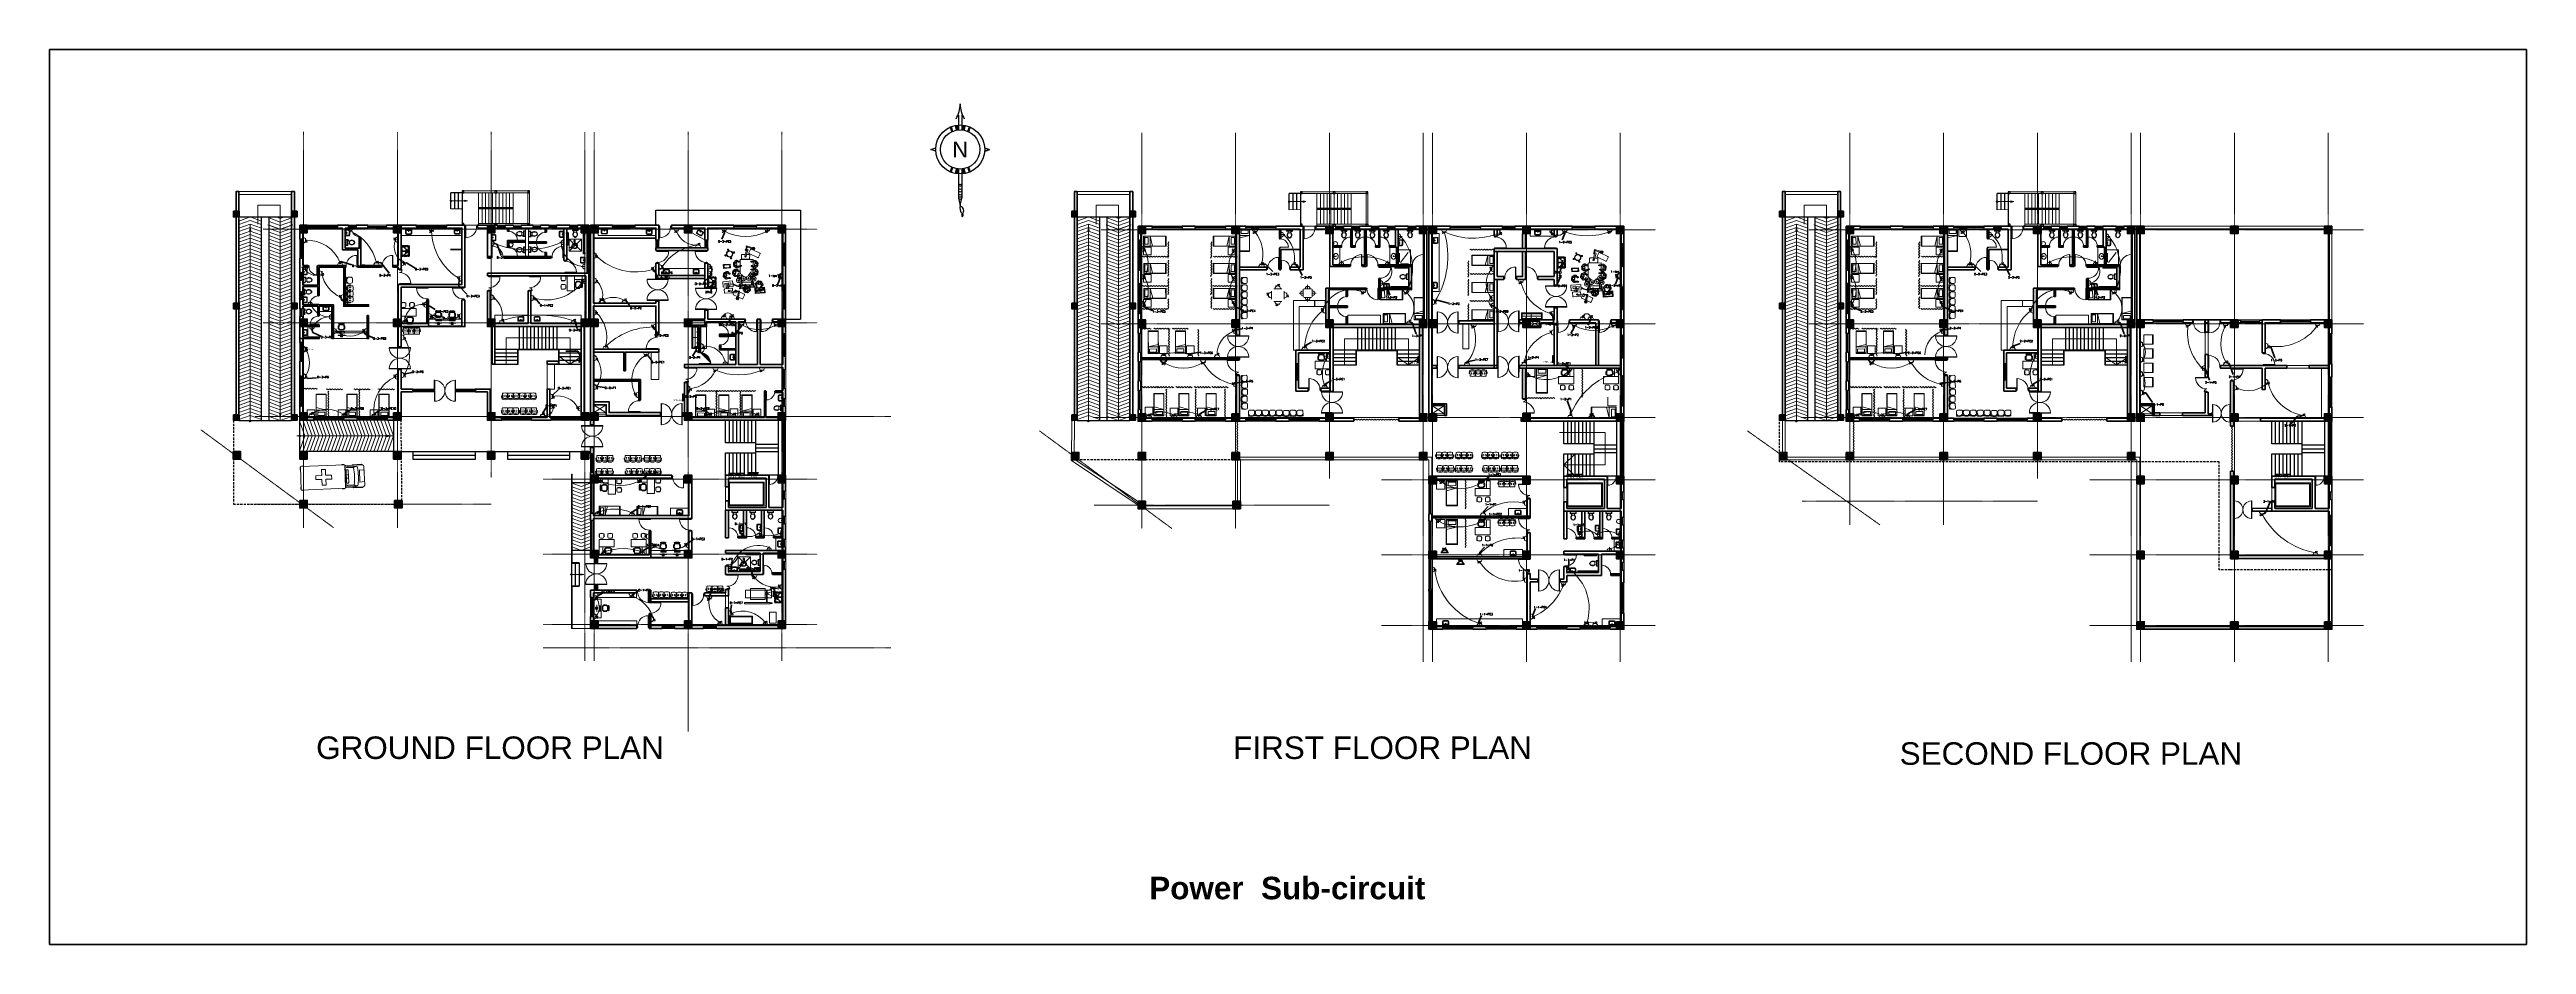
# Model space of a CAD drawing. Header units: millimetres. Extents: x 2399484 to 3337895, y 3598750 to 3969149.
# Drawn here: x 2419715 to 2617776, y 3786495 to 3858072 of the extents above; entities that cross this region are included whole.
import ezdxf

# ---------------------------------------------------------------- set-up
doc = ezdxf.new("R2010")
doc.units = ezdxf.units.MM
doc.header["$MEASUREMENT"] = 0
doc.linetypes.add('CENTER', pattern=[2, 1.25, -0.25, 0.25, -0.25])
doc.linetypes.add('DASHED', pattern=[0.75, 0.5, -0.25])
for name, color, linetype, lineweight in [('0newfurnture', 30, 'Continuous', 15), ('4 DB BOXES', 3, 'Continuous', 25), ('5 A power', 220, 'Continuous', 9), ('5 DB BOXES', 3, 'Continuous', 25), ('centreline', 52, 'CENTER', 5), ('Column-0.5', 14, 'Continuous', 50), ('Dimension- 0.15', 114, 'Continuous', 15), ('Dimension-137.5', 86, 'Continuous', 13), ('door', 41, 'Continuous', 5), ('Door Opening-0.09', 253, 'Continuous', 9), ('Frame-0.3', 24, 'Continuous', 30), ('furniture', 34, 'Continuous', 15), ('Furniture Hospital-0.09', 44, 'Continuous', 9), ('greenery', 82, 'Continuous', 5), ('Hatch', 9, 'Continuous', 9), ('hatch-1', 53, 'Continuous', 15), ('hidden lines', 205, 'DASHED', 5), ('layout', 65, 'Continuous', 5), ('Metal  workt-0.2', 13, 'Continuous', 20), ('Power Sockets City supply', 141, 'Continuous', 13), ('Railing', 73, 'Continuous', 20), ('Sill Level', 140, 'Continuous', 20), ('stairs', 6, 'Continuous', 25), ('T-Fixture-0.09', 255, 'Continuous', 9), ('TXT', 7, 'Continuous', 25), ('WALL 0.2', 7, 'Continuous', 20), ('wall 0.4', 7, 'Continuous', 40), ('Wall-0.5', 7, 'Continuous', 50), ('WINDOW', 152, 'Continuous', 30), ('Windows Plan', 152, 'Continuous', 35)]:
    doc.layers.add(name, color=color, linetype=linetype, lineweight=lineweight)
for name, color, linetype in [('power socket 3phase line', 54, 'CENTER'), ('power socket Generator', 210, 'CENTER'), ('wire powered ups', 3, 'Continuous'), ('Wires', 1, 'Continuous')]:
    doc.layers.add(name, color=color, linetype=linetype)
doc.styles.add('ARIAL', font='arial.ttf')
doc.styles.add('arial.', font='arial.ttf')
doc.styles.add('romans', font='romans.shx')
doc.styles.get("Standard").update_dxf_attribs({"font": 'arial.ttf'})
doc.linetypes.add('ZIGZAG', pattern='A,0.0001,-0.2,[131,ltypeshp.shx,S=0.2,R=0,X=-0.2,Y=0],-0.4,[131,ltypeshp.shx,S=0.2,R=180,X=0.2,Y=0],-0.2', length=0.8001)
doc.dimstyles.get("Standard").update_dxf_attribs({"dimtxt": 500, "dimasz": 100, "dimexe": 100, "dimexo": 200, "dimgap": 0.09, "dimtad": 0, "dimtoh": 1, "dimdec": 0, "dimzin": 0, "dimdsep": 46, "dimtxsty": 'Standard', "dimblk": 'DOT', "dimcen": 0, "dimclrd": 256, "dimclre": 256, "dimclrt": 256, "dimadec": 0, "dimazin": 0, "dimtfac": 1, "dimtdec": 0, "dimtofl": 0, "dimtmove": 0, "dimatfit": 3, "dimfxl": 1, "dimtolj": 1, "dimtzin": 0, "dimlwd": -1, "dimlwe": -1, "dimarcsym": 1})

# ---------------------------------------------------------------- blocks, each defined once
blk = doc.blocks.new('NORTH-flat-1-flat-1-flat-1-flat-1')
at = {"color": 7, "ltscale": 5}
for p, q in [((-144, 2743), (-144, 1561)), ((131, 2743), (131, 1562)), ((-2351, 0), (-1959, 131)), ((1959, 131), (2351, 0)), ((-1959, -131), (-2351, 0)), ((-144, -1561), (-144, -3004)), ((131, -1562), (131, -3004)), ((-144, -3004), (-144, -3895)), ((-136, -3908), (0, -4454)), ((0, -4454), (136, -3908)), ((131, -3004), (131, -3895))]:
    blk.add_line(p, q, dxfattribs=at)
at = {"color": 7}
for centre, major_axis, start_param, end_param in [((0, 0), (0, 1959), 4.7123829, 10.9955682), ((-2518, 3685), (0, 2518), 4.195324, 4.7016853), ((2518, 3685), (0, 2518), 1.5817256, 2.0880869), ((0, 0), (0, 1567), -1.570773, 4.7124123), ((605, -4665), (0, 641), 1.2348522, 2.4324535), ((-70, -4902), (0, 356), 3.8834781, 6.0610307), ((227, -5272), (0, 122), 0.4834765, 2.6582734), ((108, -5260), (0, 135), 3.624641, 5.6489307)]:
    blk.add_ellipse(centre, major_axis=major_axis, ratio=0.999999, start_param=start_param, end_param=end_param, dxfattribs=at)
at = {"color": 1}
for centre, start_param, end_param in [((0, -2627), 2.2700475, 4.0137911), ((0, -2754), 2.2696925, 4.0134361), ((0, -2995), 2.2693374, 4.013081), ((0, -3198), 2.2700475, 4.0137911), ((0, -3439), 2.2697111, 4.0134547), ((0, -3617), 2.2700475, 4.0137911), ((0, -3794), 2.2696925, 4.0134361)]:
    blk.add_ellipse(centre, major_axis=(0, 178), ratio=0.999999, start_param=start_param, end_param=end_param, dxfattribs=at)
at = {"color": 1, "ltscale": 5}
for points in [[(-834, 1772), (-662, 1834), (-727, 1390), (-548, 1461)], [(-441, 1905), (-143, 1949), (-352, 1523), (-143, 1541)], [(453, 1905), (155, 1949), (364, 1523), (155, 1541)], [(846, 1772), (673, 1834), (739, 1390), (560, 1461)], [(-834, -1772), (-662, -1833), (-727, -1390), (-548, -1461)], [(-441, -1905), (-143, -1949), (-352, -1523), (-143, -1541)], [(453, -1905), (155, -1949), (364, -1523), (155, -1541)], [(846, -1772), (673, -1833), (739, -1390), (560, -1461)]]:
    blk.add_solid(points, dxfattribs=at)
at = {"layer": 'Column-0.5', "ltscale": 5}
blk.add_line((2351, 0), (1959, -131), dxfattribs=at)
at = {"color": 7, "ltscale": 5, "style": 'ARIAL'}
blk.add_text('N', height=1250, rotation=0.00022, dxfattribs=at).set_placement((-631, -625))
blk = doc.blocks.new("door 3'3")
at = {"layer": 'door'}
for p, q in [((82769.4, -31237.4), (82769.4, -31203.4)), ((82769.8, -31203.4), (82769.4, -31203.4)), ((82769.8, -31237.4), (82769.8, -31203.4))]:
    blk.add_line(p, q, dxfattribs=at)
at = {"layer": 'door', "ltscale": 80}
for points in [[(82769.8, -31239.8), (82767.4, -31239.8), (82767.4, -31239.4), (82766.9, -31239.4), (82766.9, -31236.4), (82767.4, -31236.4), (82767.4, -31235.9), (82769.4, -31235.9), (82769.4, -31237.4), (82769.8, -31237.4)], [(82802.9, -31239.8), (82805.4, -31239.8), (82805.4, -31239.4), (82805.9, -31239.4), (82805.9, -31236.4), (82805.4, -31236.4), (82805.4, -31235.9), (82803.4, -31235.9), (82803.4, -31237.4), (82802.9, -31237.4)]]:
    blk.add_lwpolyline(points, close=True, dxfattribs=at)
blk.add_arc((82769.4, -31237.4), 34, 0, 89.20471, dxfattribs=at)
at = {"layer": 'Hatch'}
for centre, radius, start, end in [((82767.7, -31239.9), 2.68, 36.75824, 107.53286), ((82767.3, -31240.3), 1.96, 14.76809, 101.35249), ((82757.2, -31236.2), 10.6, 342.68423, 1.60142), ((82764.4, -31235.9), 4.57, 311.03249, 0.21009), ((82768.1, -31239.1), 3.04, 64.81981, 103.53483), ((82767.3, -31236.1), 3.25, 271.0473, 321.53187), ((82805.1, -31239.9), 2.68, 72.46714, 143.24176), ((82805.5, -31236.1), 3.25, 218.46813, 268.9527), ((82804.7, -31239.1), 3.04, 76.46517, 115.18019), ((82805.5, -31240.3), 1.96, 78.64751, 165.23191), ((82808.4, -31235.9), 4.57, 179.78991, 228.96751), ((82815.6, -31236.2), 10.6, 178.39858, 197.31577)]:
    blk.add_arc(centre, radius, start, end, dxfattribs=at)
blk = doc.blocks.new('A$C01AF3ADE')
at = {"layer": 'Furniture Hospital-0.09'}
for p, q in [((0, 935), (0, 855)), ((15, 935), (0, 935)), ((15, 920), (0, 920)), ((0, 870), (15, 870)), ((0, 855), (15, 855)), ((0, 135), (15, 135)), ((0, 55), (0, 135)), ((0, 120), (15, 120)), ((15, 70), (0, 70)), ((15, 55), (0, 55)), ((15, 975), (1815, 975)), ((15, 15), (15, 975)), ((1815, 15), (15, 15)), ((135, 990), (55, 990)), ((55, 990), (55, 975)), ((55, 0), (55, 15)), ((135, 0), (55, 0)), ((70, 990), (70, 975)), ((70, 0), (70, 15)), ((120, 975), (120, 990)), ((120, 15), (120, 0)), ((135, 975), (135, 990)), ((135, 15), (135, 0)), ((625, 575), (865, 575)), ((625, 415), (625, 575)), ((865, 415), (625, 415)), ((865, 815), (1025, 815)), ((865, 575), (865, 815)), ((865, 175), (865, 415)), ((1025, 175), (865, 175)), ((1025, 815), (1025, 575)), ((1025, 575), (1265, 575)), ((1025, 415), (1025, 175)), ((1265, 415), (1025, 415)), ((1265, 575), (1265, 415)), ((1695, 975), (1695, 990)), ((1695, 990), (1775, 990)), ((1695, 15), (1695, 0)), ((1695, 0), (1775, 0)), ((1710, 975), (1710, 990)), ((1710, 15), (1710, 0)), ((1760, 990), (1760, 975)), ((1760, 0), (1760, 15)), ((1775, 990), (1775, 975)), ((1775, 0), (1775, 15)), ((1815, 975), (1815, 15)), ((1815, 935), (1830, 935)), ((1815, 920), (1830, 920)), ((1830, 870), (1815, 870)), ((1830, 855), (1815, 855)), ((1830, 135), (1815, 135)), ((1830, 120), (1815, 120)), ((1815, 70), (1830, 70)), ((1815, 55), (1830, 55)), ((1830, 935), (1830, 855)), ((1830, 55), (1830, 135)), ((1835, 945), (2536, 936)), ((1835, 45), (1835, 945)), ((1835, 725), (1865, 725)), ((1835, 265), (1865, 265)), ((1835, 45), (2536, 54)), ((1865, 751), (1875, 761)), ((1865, 750), (1865, 240)), ((1955, 565), (1865, 565)), ((1955, 425), (1865, 425)), ((1865, 240), (1875, 230)), ((1875, 761), (1890, 766)), ((1875, 230), (1890, 225)), ((1885, 855), (1905, 905)), ((2145, 855), (1885, 855)), ((1885, 135), (1905, 85)), ((2145, 135), (1885, 135)), ((1890, 766), (1930, 766)), ((1890, 225), (1930, 225)), ((1905, 905), (2265, 905)), ((1905, 85), (2265, 85)), ((1945, 761), (1930, 766)), ((1945, 230), (1930, 225)), ((1955, 751), (1945, 761)), ((1955, 240), (1945, 230)), ((1955, 750), (1955, 240)), ((2115, 945), (2135, 965)), ((2115, 45), (2135, 25)), ((2135, 965), (2505, 965)), ((2135, 25), (2505, 25)), ((2265, 905), (2145, 855)), ((2265, 85), (2145, 135)), ((2175, 845), (2288, 893)), ((2175, 145), (2288, 97)), ((2285, 895), (2301, 885)), ((2285, 95), (2301, 105)), ((2405, 745), (2595, 725)), ((2405, 745), (2405, 245)), ((2405, 245), (2595, 265)), ((2505, 965), (2534, 936)), ((2505, 25), (2534, 54)), ((2595, 876), (2595, 114))]:
    blk.add_line(p, q, dxfattribs=at)
for centre, radius, start, end in [((-878, 495), 3072, 353.45902, 6.54098), ((2269, 834), 60, 10.7953, 57.52881), ((2269, 156), 60, 302.47119, 349.2047), ((103, 495), 2252, 351.04413, 8.95587), ((2535, 876), 60, 0, 89.24615), ((2535, 114), 60, 270.75385, 0)]:
    blk.add_arc(centre, radius, start, end, dxfattribs=at)
blk = doc.blocks.new('xray')
at = {"layer": 'Furniture Hospital-0.09'}
for p, q in [((3462.8, 4300.7), (3462.8, 4316.1)), ((3479.2, 4311.9), (3462.8, 4316.1)), ((3479.2, 4307.4), (3462.8, 4300.7)), ((3484.5, 4320.4), (3484.5, 4281.6))]:
    blk.add_line(p, q, dxfattribs=at)
for points in [[(3462.8, 4300.7), (3460.8, 4300.7), (3460.8, 4316.6), (3462.8, 4316.6)], [(3472.2, 4278.4), (3465.9, 4278.4), (3465.9, 4280.5), (3472.2, 4280.5)], [(3551.8, 4296.4), (3467.7, 4296.4), (3467.7, 4320.4), (3551.8, 4320.4)], [(3554.6, 4277), (3472.2, 4277), (3472.2, 4281.6), (3554.6, 4281.6)], [(3484.5, 4281.6), (3482.3, 4281.6), (3482.3, 4320.4), (3484.5, 4320.4)], [(3535.4, 4291.3), (3488.5, 4291.3), (3488.5, 4325.8), (3535.4, 4325.8)], [(3474.6, 4215.2), (3474.6, 4250), (3452.7, 4250), (3452.7, 4215.2)]]:
    blk.add_lwpolyline(points, close=True, dxfattribs=at)
for points in [[(3482.3, 4307.4), (3479.2, 4307.4), (3479.2, 4311.9), (3482.3, 4311.9)], [(3484.5, 4311.9), (3488.5, 4311.9), (3488.5, 4307.4), (3484.5, 4307.4)]]:
    blk.add_lwpolyline(points, dxfattribs=at)
at = {"layer": 'Furniture Hospital-0.09', "lineweight": 5}
for points in [[(3601.2, 4213.3), (3529.1, 4213.3), (3529.1, 4237.3), (3601.2, 4237.3)], [(3599.2, 4215.3), (3531.1, 4215.3), (3531.1, 4235.3), (3599.2, 4235.3)]]:
    blk.add_lwpolyline(points, close=True, dxfattribs=at)
blk = doc.blocks.new('BED')
at = {"layer": 'Furniture Hospital-0.09'}
for p, q in [((-2.12, 0.47), (-2.12, -0.48)), ((-2.12, -0.48), (-2.12, 0.47)), ((-0.01, 0.47), (-2.12, 0.47)), ((-2.07, 0.47), (-2.07, -0.48)), ((-0.06, 0.46), (-2.07, 0.46)), ((-0.85, -0.46), (-0.61, 0.47)), ((-0.61, 0.47), (-0.61, -0.46)), ((-0.42, 0.34), (-0.43, -0.3)), ((-0.42, 0.34), (-0.12, 0.34)), ((-0.12, -0.3), (-0.12, 0.34)), ((-0.06, -0.48), (-0.06, 0.47)), ((-0.01, -0.48), (-0.01, 0.47)), ((-2.12, -0.48), (-0.01, -0.48)), ((-2.07, -0.46), (-0.06, -0.46)), ((-0.43, -0.3), (-0.12, -0.3))]:
    blk.add_line(p, q, dxfattribs=at)
blk = doc.blocks.new('MAIN DOOR')
at = {"layer": 'door', "ltscale": 1000}
for points in [[(2313.5, 188.5), (2347.4, 188.5), (2347.4, 187.3), (2313.5, 187.3)], [(2381.3, 188.5), (2348.9, 188.5), (2348.9, 187.3), (2381.3, 187.3)]]:
    blk.add_lwpolyline(points, close=True, dxfattribs=at)
for points in [[(2346.1, 190.6), (2346.1, 188.5)], [(2348.9, 188.1), (2347.4, 188.1), (2347.4, 188.5), (2346.1, 188.5), (2346.1, 190.6), (2350.2, 190.6)], [(2347.4, 188.1), (2348.9, 188.1), (2348.9, 188.5), (2350.2, 188.5), (2350.2, 190.6), (2346.1, 190.6)], [(2350.2, 190.6), (2350.2, 188.5)], [(2313.4, 120.7), (2347.3, 120.7), (2347.3, 121.9), (2313.4, 121.9), (2313.4, 120.7)], [(2348.8, 121.1), (2347.3, 121.1), (2347.3, 120.7), (2346, 120.7), (2346, 118.6), (2350.1, 118.6)], [(2347.3, 121.1), (2348.8, 121.1), (2348.8, 120.7), (2350.1, 120.7), (2350.1, 118.6), (2346, 118.6)], [(2346, 118.6), (2346, 120.7)], [(2381.3, 120.7), (2348.8, 120.7), (2348.8, 121.9), (2381.3, 121.9), (2381.3, 120.7)], [(2350.1, 118.6), (2350.1, 120.7)]]:
    blk.add_lwpolyline(points, dxfattribs=at)
at = {"layer": 'Door Opening-0.09', "ltscale": 1000}
for centre, start, end in [((2347.4, 188.5), 182.11678, 357.88255), ((2347.3, 120.7), 2.11669, 177.88264)]:
    blk.add_arc(centre, 33.9, start, end, dxfattribs=at)
at = {"layer": 'WINDOW', "ltscale": 5}
blk.add_line((2350.1, 190.6), (2350.1, 190.6), dxfattribs=at)
blk = doc.blocks.new('desk')
at = {"layer": 'Furniture Hospital-0.09', "lineweight": 0}
for p, q in [((82778.1, -33213.8), (82775.8, -33214)), ((82775.8, -33214.2), (82775.9, -33214.2)), ((82775.8, -33214.3), (82775.9, -33214.3)), ((82775.8, -33216.6), (82775.9, -33216.6)), ((82775.8, -33216.6), (82775.9, -33216.6)), ((82778.1, -33217.1), (82775.8, -33216.9)), ((82775.9, -33212.3), (82778.8, -33212.3)), ((82775.9, -33218.6), (82778.8, -33218.6)), ((82777.7, -33214.4), (82778.6, -33214.4)), ((82777.7, -33214.5), (82777.7, -33214.4)), ((82777.7, -33214.5), (82778.8, -33214.5)), ((82777.7, -33216.4), (82778.6, -33216.4)), ((82777.7, -33216.4), (82778.8, -33216.4)), ((82777.7, -33216.4), (82777.7, -33216.4)), ((82777.8, -33216.4), (82777.8, -33214.5)), ((82779.1, -33204.5), (82778.8, -33204.7)), ((82778.8, -33226.1), (82778.8, -33204.7)), ((82778.8, -33226.1), (82779.1, -33226.3)), ((82779.6, -33212.3), (82781, -33212.3)), ((82779.6, -33218.6), (82781, -33218.6))]:
    blk.add_line(p, q, dxfattribs=at)
at = {"layer": 'Furniture Hospital-0.09', "lineweight": 0, "ltscale": 100}
for p, q in [((82786.2, -33223.5), (82786.2, -33206.1)), ((82786.2, -33206.1), (82791.3, -33206.1)), ((82791.3, -33223.5), (82786.2, -33223.5)), ((82786.5, -33207.8), (82787.1, -33207.8)), ((82786.5, -33217.1), (82786.5, -33207.8)), ((82787.1, -33217.1), (82786.5, -33217.1)), ((82786.5, -33219.9), (82786.5, -33217.6)), ((82786.5, -33217.6), (82787.1, -33217.6)), ((82787.1, -33219.9), (82786.5, -33219.9)), ((82786.6, -33207), (82786.6, -33206.4)), ((82786.6, -33206.4), (82787.1, -33206.4)), ((82787.1, -33207), (82786.6, -33207)), ((82787.1, -33206.4), (82787.1, -33207)), ((82787.1, -33207.8), (82787.1, -33217.1)), ((82787.1, -33217.6), (82787.1, -33219.9)), ((82787.4, -33217.1), (82787.4, -33206.3)), ((82787.4, -33206.3), (82791.1, -33206.3)), ((82791.1, -33217.1), (82787.4, -33217.1)), ((82787.5, -33220), (82787.5, -33217.5)), ((82787.5, -33217.5), (82788.6, -33217.5)), ((82788.6, -33220), (82787.5, -33220)), ((82787.5, -33223.2), (82787.5, -33220.3)), ((82787.5, -33220.3), (82791.1, -33220.3)), ((82791.1, -33223.2), (82787.5, -33223.2)), ((82788.6, -33217.5), (82788.6, -33220)), ((82790, -33219.2), (82790, -33218.4)), ((82790, -33218.4), (82790.5, -33218.4)), ((82790.5, -33219.2), (82790, -33219.2)), ((82790.5, -33217.6), (82791, -33217.6)), ((82790.5, -33218.4), (82790.5, -33217.6)), ((82790.5, -33220.1), (82790.5, -33219.2)), ((82791, -33220.1), (82790.5, -33220.1)), ((82791, -33217.6), (82791, -33220.1)), ((82791.1, -33206.3), (82791.1, -33217.1)), ((82791.1, -33220.3), (82791.1, -33223.2)), ((82791.3, -33206.1), (82791.3, -33223.5))]:
    blk.add_line(p, q, dxfattribs=at)
at = {"layer": 'Furniture Hospital-0.09', "ltscale": 6}
for p, q in [((82800.5, -33205), (82808.5, -33205)), ((82800.5, -33206.6), (82808.5, -33206.6)), ((82800.5, -33224.7), (82808.5, -33224.7)), ((82800.5, -33226.3), (82808.5, -33226.3)), ((82813.9, -33214), (82815.9, -33214)), ((82813.9, -33217.3), (82815.9, -33217.3))]:
    blk.add_line(p, q, dxfattribs=at)
at = {"layer": 'Furniture Hospital-0.09', "lineweight": 0}
for points in [[(82775.2, -33217.9), (82775.2, -33213)], [(82775.8, -33216.9), (82775.8, -33214)], [(82775.9, -33216.6), (82775.9, -33214.2)], [(82775.9, -33216.6), (82775.9, -33214.3)], [(82779.6, -33226.3), (82779.6, -33204.5), (82779.1, -33204.5), (82779.1, -33226.3), (82779.6, -33226.3)], [(82781.7, -33217.9), (82781.7, -33213)]]:
    blk.add_lwpolyline(points, dxfattribs=at)
for points in [[(82778.1, -33213.8, -0.263666), (82778.5, -33214), (82778.6, -33214.1), (82778.6, -33214.4)], [(82778.1, -33217.1, 0.263666), (82778.5, -33216.9), (82778.6, -33216.8), (82778.6, -33216.4)]]:
    blk.add_lwpolyline(points, format="xyb", dxfattribs=at)
at = {"layer": 'Furniture Hospital-0.09', "ltscale": 6}
for points in [[(82797.1, -33215.6), (82797.1, -33210.6, -0.414214), (82800.5, -33207.2), (82810.6, -33207.2, -0.418376), (82813.9, -33210.6), (82813.9, -33215.6)], [(82797.1, -33215.6), (82797.1, -33220.7, 0.414214), (82800.5, -33224.1), (82810.6, -33224.1, 0.418376), (82813.9, -33220.7), (82813.9, -33215.6)], [(82798.2, -33215.6), (82798.2, -33211.3, -0.28028), (82801.6, -33207.2), (82809.5, -33208, -0.418376), (82812.8, -33211.3), (82812.8, -33215.6)], [(82798.2, -33215.6), (82798.2, -33219.9, 0.28028), (82801.6, -33224.1), (82809.5, -33223.3, 0.418376), (82812.8, -33219.9), (82812.8, -33215.6)], [(82816.3, -33208.6, -0.214578), (82815.9, -33212.2), (82815.9, -33215.6)], [(82816.3, -33222.7, 0.214578), (82815.9, -33219.1), (82815.9, -33215.6)], [(82816.6, -33207.1, -0.207066), (82818.1, -33212.2), (82818.1, -33215.6)], [(82816.6, -33224.2, 0.207066), (82818.1, -33219.1), (82818.1, -33215.6)]]:
    blk.add_lwpolyline(points, format="xyb", dxfattribs=at)
at = {"layer": 'Furniture Hospital-0.09', "lineweight": 0}
for centre, radius in [((82775.4, -33213.8), 0.0699), ((82775.4, -33214.4), 0.0699), ((82775.4, -33215), 0.0699), ((82775.4, -33215.6), 0.0699), ((82775.4, -33216.2), 0.0699), ((82775.4, -33216.7), 0.0699), ((82775.4, -33217.3), 0.0699), ((82775.4, -33217.9), 0.0699), ((82779.3, -33214), 0.0463), ((82779.3, -33216.9), 0.0463)]:
    blk.add_circle(centre, radius, dxfattribs=at)
for centre, start, end in [((82775.9, -33213), 90, 180), ((82775.9, -33217.9), 180, 270), ((82781, -33213), 0, 90), ((82781, -33217.9), 270, 0)]:
    blk.add_arc(centre, 0.695, start, end, dxfattribs=at)
at = {"layer": 'Furniture Hospital-0.09', "ltscale": 6}
for centre, radius, start, end in [((82800.7, -33205.8), 0.824, 100.57806, 259.64196), ((82800.7, -33225.5), 0.824, 100.35804, 259.42194), ((82808.5, -33205.8), 0.812, 270, 90), ((82808.5, -33225.5), 0.812, 270, 90), ((82816.2, -33207.8), 0.823, 59.8228, 277.53485), ((82816.2, -33223.5), 0.823, 82.46515, 300.1772)]:
    blk.add_arc(centre, radius, start, end, dxfattribs=at)
blk = doc.blocks.new('BANCAS')
at = {"layer": 'Furniture Hospital-0.09'}
for p, q in [((-0.24, -0.25), (-0.31, -0.25)), ((-0.31, -0.35), (-0.31, -0.25)), ((-0.24, -0.35), (-0.31, -0.35)), ((-0.29, -0.41), (-0.3, -0.35)), ((-0.26, -0.41), (-0.25, -0.35)), ((0.31, -0.25), (0.24, -0.25)), ((0.31, -0.35), (0.24, -0.35)), ((0.26, -0.41), (0.25, -0.35)), ((0.29, -0.41), (0.3, -0.35)), ((0.31, -0.35), (0.31, -0.25))]:
    blk.add_line(p, q, dxfattribs=at)
blk.add_lwpolyline([(0.23, -0.05, 0.346546), (0.2, -0.02, 0.095695), (-0.2, -0.02, 0.346546), (-0.23, -0.05), (-0.24, -0.42, 0.318973), (-0.23, -0.45, 0.193005), (0.23, -0.45, 0.318973), (0.24, -0.42)], format="xyb", close=True, dxfattribs=at)
blk.add_lwpolyline([(-0.24, -0.52), (-0.24, -0.49, -0.522832), (-0.22, -0.47, 0.18), (0.22, -0.47, -0.522832), (0.25, -0.49), (0.25, -0.55, -0.306573), (0.23, -0.57, -0.192782), (-0.23, -0.57, -0.306573), (-0.24, -0.55), (-0.24, -0.5)], format="xyb", dxfattribs=at)
for centre, radius in [((-0.27, -0.42), 0.025), ((-0.09, -0.22), 0.015), ((-0.09, -0.32), 0.015), ((0.09, -0.22), 0.015), ((0.09, -0.32), 0.015), ((0.28, -0.42), 0.025)]:
    blk.add_circle(centre, radius, dxfattribs=at)
blk = doc.blocks.new('A$C72AE6952')
at = {"ltscale": 20, "xscale": 800, "yscale": 800, "zscale": 800, "row_count": 1, "column_count": 3, "row_spacing": 0, "column_spacing": 440.0000000000001}
blk.add_blockref('BANCAS', (-440, 0), dxfattribs=at)
blk = doc.blocks.new("door 5'")
at = {"layer": 'door', "ltscale": 1000}
for points in [[(2177525, 4317078), (2177525, 4317062), (2177516, 4317062), (2177516, 4317020), (2177473, 4317020), (2177474, 4317105)], [(2177525, 4317062), (2177525, 4317105), (2177474, 4317105), (2177473, 4317020)], [(2177473, 4317020), (2177516, 4317020)], [(2177474, 4317105), (2177516, 4317105)], [(2178697, 4316120), (2178697, 4317060), (2178671, 4317060), (2178671, 4316120), (2178697, 4316120)], [(2178689, 4317076), (2178689, 4317060), (2178697, 4317060), (2178697, 4317018), (2178740, 4317018), (2178740, 4317104)], [(2178689, 4317060), (2178689, 4317104), (2178740, 4317104), (2178740, 4317018)], [(2178740, 4317018), (2178697, 4317018)]]:
    blk.add_lwpolyline(points, dxfattribs=at)
blk.add_lwpolyline([(2177516, 4316839), (2177516, 4317062), (2177543, 4317062), (2177543, 4316839)], close=True, dxfattribs=at)
at = {"layer": 'Door Opening-0.09', "ltscale": 1000}
for centre, radius, start, end in [((2177516, 4317062), 224, 276.6944, 2.34403), ((2178697, 4317076), 957, 180.34163, 268.42442)]:
    blk.add_arc(centre, radius, start, end, dxfattribs=at)
at = {"layer": 'WINDOW', "ltscale": 5}
blk.add_line((2177474, 4317104), (2177474, 4317104), dxfattribs=at)
blk = doc.blocks.new('scrub sink')
at = {"layer": 'Furniture Hospital-0.09'}
for p, q in [((0, -611), (0, 0)), ((0, 0), (1900, 0)), ((0, -611), (0, 0)), ((1900, -611), (1900, 0)), ((1900, 0), (1900, -611)), ((0, -110), (1900, -110)), ((1900, -611), (0, -611)), ((50, -536), (50, -110)), ((50, -320), (1850, -320)), ((1850, -536), (50, -536)), ((950, -536), (950, -110)), ((1850, -536), (1850, -110)), ((1850, -536), (1850, -110))]:
    blk.add_line(p, q, dxfattribs=at)
for points in [[(452, 0), (527, 0), (527, -5), (452, -5)], [(464, -5), (514, -5), (514, -30), (464, -30)], [(1376, 0), (1451, 0), (1451, -5), (1376, -5)], [(1389, -5), (1439, -5), (1439, -30), (1389, -30)]]:
    blk.add_lwpolyline(points, close=True, dxfattribs=at)
for points in [[(473, -30), (477, -158, 0.199366), (502, -158), (506, -30)], [(1397, -30), (1401, -158, 0.199366), (1426, -158), (1430, -30)]]:
    blk.add_lwpolyline(points, format="xyb", dxfattribs=at)
for centre, radius, start, end in [((489, -153), 20, 130.94809, 49.05191), ((489, -153), 15, 149.1321, 30.8679), ((1414, -153), 20, 130.94809, 49.05191), ((1414, -153), 15, 149.1321, 30.8679)]:
    blk.add_arc(centre, radius, start, end, dxfattribs=at)
blk = doc.blocks.new('d1')
at = {"layer": 'door'}
for p, q in [((2442.7, 10746.2), (2408.3, 10746.2)), ((2408.3, 10746.2), (2408.3, 10745.7)), ((2442.7, 10745.7), (2408.3, 10745.7))]:
    blk.add_line(p, q, dxfattribs=at)
at = {"layer": 'door', "ltscale": 80}
for points in [[(2445, 10779.7), (2445, 10782), (2444.6, 10782), (2444.6, 10782.4), (2441.8, 10782.4), (2441.8, 10782), (2441.4, 10782), (2441.4, 10780.1), (2442.7, 10780.1), (2442.7, 10779.7)], [(2445, 10746.2), (2445, 10743.9), (2444.6, 10743.9), (2444.6, 10743.4), (2441.8, 10743.4), (2441.8, 10743.9), (2441.4, 10743.9), (2441.4, 10745.7), (2442.7, 10745.7), (2442.7, 10746.2)]]:
    blk.add_lwpolyline(points, close=True, dxfattribs=at)
at = {"layer": 'Door Opening-0.09', "ltscale": 80}
blk.add_arc((2442.7, 10745.7), 34.4, 90, 179.27403, dxfattribs=at)
at = {"layer": 'hidden lines'}
for centre, radius, start, end in [((2441.6, 10791.4), 9.82, 268.39858, 287.31577), ((2441.4, 10784.8), 4.22, 269.78991, 318.96751), ((2441.4, 10741.1), 4.22, 41.03249, 90.21009), ((2441.6, 10734.5), 9.82, 72.68423, 91.60142), ((2444.3, 10781.3), 2.81, 166.46517, 205.18019), ((2444.3, 10744.5), 2.81, 154.81981, 193.53483), ((2445, 10781.7), 2.48, 162.46714, 233.24176), ((2445, 10744.2), 2.48, 126.75824, 197.53286), ((2441.6, 10782), 3, 308.46813, 358.9527), ((2441.6, 10743.8), 3, 1.0473, 51.53187), ((2445.5, 10782.1), 1.81, 168.64751, 255.23191), ((2445.5, 10743.8), 1.81, 104.76809, 191.35249)]:
    blk.add_arc(centre, radius, start, end, dxfattribs=at)
blk = doc.blocks.new('Toilet - top')
at = {"layer": 'Furniture Hospital-0.09'}
for p, q in [((-10, -8.5), (-8, -8.5)), ((-10, -9.5), (-10, -8.5)), ((-7, -9.5), (-10, -9.5)), ((-8, -8.5), (-8, -8)), ((-7, -8), (-7, -9.5)), ((-4, -8), (-6, -14)), ((4, -14), (-4, -14)), ((4, -8), (6, -14)), ((9.5, -6), (9.5, -2))]:
    blk.add_line(p, q, dxfattribs=at)
blk.add_lwpolyline([(10.5, -8), (10.5, 0), (-10.5, 0), (-10.5, -8)], close=True, dxfattribs=at)
for points in [[(-9.5, -2), (-9.5, -6)], [(8.5, -1), (-8.5, -1)], [(-8.5, -7), (8.5, -7)]]:
    blk.add_lwpolyline(points, dxfattribs=at)
for centre, radius, start, end in [((-8.6, -1.9), 0.884, 81.8699, 188.1301), ((-8.6, -6.1), 0.884, 171.8699, 278.1301), ((3.5, -21.6), 12.2, 141.46911, 247.97143), ((4.2, -21.8), 11.3, 136.36773, 238.94682), ((0, -27.9), 4, 245.73182, 294.26817), ((0, -29), 4, 254.86053, 285.13947), ((-3.5, -21.6), 12.2, 292.02843, 38.53071), ((-4.2, -21.8), 11.3, 301.05301, 43.63209), ((8.6, -1.9), 0.884, 351.8699, 98.1301), ((8.6, -6.1), 0.884, 261.8699, 8.1301)]:
    blk.add_arc(centre, radius, start, end, dxfattribs=at)
blk = doc.blocks.new('TAP')
at = {"layer": 'Furniture Hospital-0.09', "linetype": 'Continuous'}
for p, q in [((0, 38), (0, -38)), ((5, 38), (0, 38)), ((5, 38), (5, -38)), ((30, 25), (5, 25)), ((30, 0), (5, 0)), ((30, 25), (30, -25)), ((56, 16), (30, 16)), ((51, 7), (48, 8)), ((59, 19), (57, 22)), ((73, 24), (73, 27)), ((88, 20), (89, 22)), ((97, 15), (125, 12)), ((97, 8), (100, 9)), ((5, -38), (0, -38)), ((30, -25), (5, -25)), ((56, -16), (30, -16)), ((51, -8), (48, -9)), ((60, -20), (58, -22)), ((74, -24), (74, -27)), ((88, -19), (90, -22)), ((97, -7), (100, -8)), ((97, -15), (125, -12))]:
    blk.add_line(p, q, dxfattribs=at)
for radius in [21.2, 19.7]:
    blk.add_circle((74, 0), radius, dxfattribs=at)
for centre, radius, start, end in [((74, 0), 27.2, 163.05119, 199.05119), ((74, 0), 24.2, 127.05119, 163.05119), ((74, 0), 27.2, 91.05119, 127.05119), ((74, 0), 24.2, 55.05119, 91.05119), ((74, 0), 27.2, 19.05119, 55.05119), ((74, 0), 24.2, 343.05119, 19.05119), ((95, 0), 32.6, 337.45001, 22.54999), ((74, 0), 24.2, 199.05119, 235.05119), ((74, 0), 27.2, 235.05119, 271.05119), ((74, 0), 24.2, 271.05119, 307.05119), ((74, 0), 27.2, 307.05119, 343.05119)]:
    blk.add_arc(centre, radius, start, end, dxfattribs=at)
blk = doc.blocks.new('A$C2C054FB4')
at = {"layer": 'Furniture Hospital-0.09'}
for p, q in [((-375, -169), (-375, 181)), ((-325, -169), (-325, 181)), ((-300, 256), (0, 256)), ((-300, 206), (-75, 206)), ((-75, 206), (-75, 30)), ((0, 256), (0, -244)), ((-75, -194), (-300, -194)), ((0, -244), (-300, -244)), ((-75, -18), (-75, -194))]:
    blk.add_line(p, q, dxfattribs=at)
at = {"layer": 'Furniture Hospital-0.09', "ltscale": 30}
blk.add_circle((-115, 6), 26, dxfattribs=at)
at = {"layer": 'Furniture Hospital-0.09'}
for centre, radius, start, end in [((-300, 181), 75, 90, 180), ((-300, 181), 25, 90, 180), ((-300, -169), 75, 180, 270), ((-300, -169), 25, 180, 270)]:
    blk.add_arc(centre, radius, start, end, dxfattribs=at)
at = {"layer": 'Furniture Hospital-0.09', "rotation": 180}
blk.add_blockref('TAP', (0, 6), dxfattribs=at)
blk = doc.blocks.new('sems')
at = {"layer": 'Dimension- 0.15', "ltscale": 5}
h = blk.add_hatch(dxfattribs=at)
h.set_pattern_fill('ANSI31', color=256, scale=25.555556)
h.set_pattern_definition([(45, (55035.0093, 4945698.8337), (-2.258813329, 2.258813329), [])])
h.paths.add_polyline_path([(2173550, 4150430), (2173550, 4150489), (2173491, 4150489, 0.4142136)])
h.paths.add_polyline_path([(2173550, 4150430, 0.4142136), (2173609, 4150489), (2173550, 4150489)])
h.paths.add_polyline_path([(2173550, 4150489), (2173609, 4150489, 0.4142136), (2173550, 4150548)])
h.paths.add_polyline_path([(2173491, 4150489), (2173550, 4150489), (2173550, 4150548, 0.4142136)])
for p, q in [((2174664, 4150546), (2174664, 4150431)), ((2174894, 4150489), (2174664, 4150546)), ((2174664, 4150431), (2174894, 4150489))]:
    blk.add_line(p, q, dxfattribs=at)
blk.add_lwpolyline([(2174664, 4150489), (2173550, 4150489)], dxfattribs=at)
blk.add_circle((2173550, 4150489), 59.1, dxfattribs=at)
blk.add_solid([(2174664, 4150546), (2174894, 4150489), (2174664, 4150431)], dxfattribs=at)
at = {"layer": 'Dimension-137.5', "ltscale": 5}
blk.add_line((2174664, 4150489), (2174894, 4150489), dxfattribs=at)
at = {"layer": 'Frame-0.3'}
for points in [[(2174450, 4151281), (2174450, 4151131), (2174600, 4151131), (2174600, 4151281)], [(2177075, 4151281), (2177075, 4151131), (2177225, 4151131), (2177225, 4151281)], [(2179700, 4151281), (2179700, 4151131), (2179850, 4151131), (2179850, 4151281)], [(2174450, 4148681), (2174450, 4148531), (2174600, 4148531), (2174600, 4148681)], [(2177075, 4148531), (2177075, 4148681), (2177225, 4148681), (2177225, 4148531)], [(2179700, 4148531), (2179700, 4148681), (2179850, 4148681), (2179850, 4148531)]]:
    blk.add_lwpolyline(points, close=True, dxfattribs=at)
at = {"layer": 'Metal  workt-0.2', "ltscale": 5}
for p, q in [((2174600, 4151281), (2179700, 4151281)), ((2175775, 4151131), (2175775, 4149956)), ((2175775, 4149856), (2175775, 4148681)), ((2176050, 4151131), (2176050, 4149956)), ((2176050, 4149856), (2176050, 4148681)), ((2176325, 4151131), (2176325, 4149956)), ((2176325, 4149856), (2176325, 4148681)), ((2176600, 4151131), (2176600, 4149956)), ((2176600, 4149856), (2176600, 4148681)), ((2176875, 4151131), (2176875, 4149956)), ((2176875, 4149856), (2176875, 4148681)), ((2177150, 4151131), (2177150, 4149956)), ((2177150, 4149856), (2177150, 4148681)), ((2177425, 4151131), (2177425, 4149956)), ((2177425, 4149856), (2177425, 4148681)), ((2177700, 4151131), (2177700, 4149956)), ((2177700, 4149856), (2177700, 4148681)), ((2177975, 4151131), (2177975, 4149956)), ((2177975, 4149856), (2177975, 4148681)), ((2178250, 4151131), (2178250, 4149956)), ((2178250, 4149856), (2178250, 4148681)), ((2178525, 4151131), (2178525, 4149956)), ((2178525, 4149856), (2178525, 4148681)), ((2179700, 4148681), (2179700, 4151131)), ((2175775, 4148531), (2174600, 4148531))]:
    blk.add_line(p, q, dxfattribs=at)
at = {"layer": 'Metal  workt-0.2'}
for points in [[(2174450, 4149851), (2173550, 4149847)], [(2177075, 4148531), (2179850, 4148531), (2179850, 4151131), (2174450, 4151131), (2174450, 4148531), (2174600, 4148531)], [(2179700, 4151131), (2174600, 4151131)], [(2179700, 4148681), (2175775, 4148681), (2175775, 4148531), (2176745, 4148531)]]:
    blk.add_lwpolyline(points, dxfattribs=at)
for points in [[(2175775, 4149956), (2175775, 4149856), (2178525, 4149856), (2178525, 4149956)], [(2175825, 4149906), (2175825, 4149906), (2178475, 4149906), (2178475, 4149906)]]:
    blk.add_lwpolyline(points, close=True, dxfattribs=at)
at = {"layer": 'stairs', "ltscale": 5}
for p, q in [((2173850, 4151131), (2173850, 4149848)), ((2174150, 4151131), (2174150, 4149849)), ((2174450, 4151281), (2174450, 4148531))]:
    blk.add_line(p, q, dxfattribs=at)
for points in [[(2173550, 4149847), (2173550, 4151131)], [(2174450, 4151131), (2173550, 4151131)]]:
    blk.add_lwpolyline(points, dxfattribs=at)
blk = doc.blocks.new('2ft column')
at = {"layer": 'Hatch', "ltscale": 5}
h = blk.add_hatch(color=256, dxfattribs=at)
h.dxf.hatch_style = 1
h.paths.add_polyline_path([(2207385, 4176559), (2207985, 4176559), (2207985, 4175959), (2207385, 4175959)])
at = {"layer": 'Column-0.5', "ltscale": 5}
blk.add_lwpolyline([(2207385, 4176559), (2207985, 4176559), (2207985, 4175959), (2207385, 4175959)], close=True, dxfattribs=at)
at = {"layer": 'Defpoints', "ltscale": 5}
for points in [[(2207985, 4176559), (2207385, 4175959)], [(2207985, 4175959), (2207385, 4176559)]]:
    blk.add_lwpolyline(points, dxfattribs=at)
blk = doc.blocks.new('main grid')
at = {"layer": 'centreline', "ltscale": 5}
for p, q in [((2518911, 4018930), (2518911, 3987284)), ((2526411, 4018930), (2526411, 3987284)), ((2533911, 4018930), (2533911, 3991299)), ((2541411, 4018930), (2541411, 3976624)), ((2542161, 4018930), (2542161, 3976624)), ((2549661, 4018930), (2549661, 3976624)), ((2557161, 4018930), (2557161, 3976624)), ((2559988, 4011172), (2515645, 4011172)), ((2559988, 4003672), (2515645, 4003672)), ((2559388, 3996172), (2515045, 3996172)), ((2559988, 3996172), (2515645, 3996172)), ((2559988, 3991172), (2538074, 3991172)), ((2533911, 3989164), (2515100, 3989164)), ((2559988, 3985172), (2538074, 3985172)), ((2559988, 3979531), (2538074, 3979531))]:
    blk.add_line(p, q, dxfattribs=at)
blk.add_lwpolyline([(2510725, 3995097), (2521316, 3987284)], dxfattribs=at)
at = {"layer": 'Hatch'}
for p in [(311226, -165087), (318726, -165087), (326226, -165087), (333726, -165087), (311226, -172587), (318726, -172587), (326226, -172587), (333726, -172587), (311226, -180087), (318726, -180087), (326226, -180087), (333726, -180087), (305895, -183187), (311226, -183187), (318726, -183187), (326226, -183187), (333726, -183187), (334476, -185087), (341976, -185087), (349476, -185087), (311226, -187095), (318801, -187095), (334476, -191087), (341976, -191087), (349476, -191087), (334476, -196728), (341976, -196728), (349476, -196728)]:
    blk.add_blockref('2ft column', p, dxfattribs=at)
at = {"layer": 'Hatch', "xscale": -1}
for p in [(4749846, -165087), (4757346, -165087), (4764846, -165087), (4749846, -172587), (4757346, -172587), (4764846, -172587), (4749846, -180087), (4757346, -180087), (4764846, -180087)]:
    blk.add_blockref('2ft column', p, dxfattribs=at)
blk = doc.blocks.new('_Dot')
at = {"color": 0, "linetype": 'ByBlock', "lineweight": -2}
blk.add_line((-0.5, 0), (-1, 0), dxfattribs=at)
at = {"color": 0, "linetype": 'ByBlock', "lineweight": -3, "const_width": 0.5}
blk.add_lwpolyline([(-0.25, 0, 1), (0.25, 0, 1)], format="xyb", close=True, dxfattribs=at)
blk = doc.blocks.new('scre')
at = {"layer": 'Furniture Hospital-0.09'}
for p, q in [((2549360, 3950857), (2549360, 3950293)), ((2549360, 3950293), (2549360, 3950857)), ((2549360, 3950857), (2551001, 3950857)), ((2551001, 3950395), (2549360, 3950395)), ((2551001, 3950293), (2549360, 3950293)), ((2549406, 3950788), (2549406, 3950395)), ((2549406, 3950788), (2549406, 3950395)), ((2549406, 3950788), (2550955, 3950788)), ((2550955, 3950589), (2549406, 3950589)), ((2550124, 3950788), (2550124, 3950395)), ((2550955, 3950788), (2550955, 3950395)), ((2551001, 3950857), (2551001, 3950293)), ((2551001, 3950857), (2551001, 3950293))]:
    blk.add_line(p, q, dxfattribs=at)
for points in [[(2549731, 3950293), (2549662, 3950293), (2549662, 3950298), (2549731, 3950298)], [(2549719, 3950298), (2549673, 3950298), (2549673, 3950321), (2549719, 3950321)], [(2550584, 3950293), (2550515, 3950293), (2550515, 3950298), (2550584, 3950298)], [(2550572, 3950298), (2550526, 3950298), (2550526, 3950321), (2550572, 3950321)]]:
    blk.add_lwpolyline(points, close=True, dxfattribs=at)
for points in [[(2549711, 3950321), (2549708, 3950439, 0.199366), (2549685, 3950439), (2549681, 3950321)], [(2550564, 3950321), (2550561, 3950439, 0.199366), (2550538, 3950439), (2550534, 3950321)]]:
    blk.add_lwpolyline(points, format="xyb", dxfattribs=at)
for centre, radius, start, end in [((2549696, 3950435), 18.5, 310.94809, 229.05191), ((2549696, 3950435), 13.8, 329.1321, 210.8679), ((2550549, 3950435), 18.5, 310.94809, 229.05191), ((2550549, 3950435), 13.8, 329.1321, 210.8679)]:
    blk.add_arc(centre, radius, start, end, dxfattribs=at)
blk = doc.blocks.new('26 door')
at = {"layer": 'door'}
blk.add_line((42654.7, -717.8), (42654.7, -716.7), dxfattribs=at)
at = {"layer": 'door', "ltscale": 5}
blk.add_lwpolyline([(42654.7, -716.7), (42684.7, -716.7), (42684.7, -717.8), (42654.7, -717.8)], dxfattribs=at)
at = {"layer": 'Door Opening-0.09'}
blk.add_arc((42654.8, -717.8), 30, 2.13581, 90.17937, dxfattribs=at)
blk = doc.blocks.new('TIA UR Plan-flat-1')
at = {"layer": 'Furniture Hospital-0.09'}
for points in [[(-186, 175), (-265, 150, 0.270578), (-380, 0, 0.5567131)], [(-186, -175), (-265, -150, -0.270578), (-380, 0, -0.5567131)], [(0, 0), (0, 132, 0.4142136), (-25, 157), (-186, 175)], [(0, 0), (0, -132, -0.4142136), (-25, -157), (-186, -175)], [(-174, 175), (-174, 154), (-81, 130, -0.3215745), (-32, 71), (-32, 0)], [(-174, -175), (-174, -154), (-81, -130, 0.3215745), (-32, -71), (-32, 0)]]:
    blk.add_lwpolyline(points, format="xyb", dxfattribs=at)
blk.add_circle((-75, 0), 20, dxfattribs=at)
blk = doc.blocks.new('SHOWERPLAN')
for p, q in [((20, 60), (25, 60)), ((30, 83), (35, 83)), ((30, 67), (35, 67)), ((35, 90), (53, 90)), ((80, 22), (135, 22)), ((20, -60), (25, -60)), ((30, -67), (35, -67)), ((30, -83), (35, -83)), ((35, -90), (53, -90)), ((80, -22), (135, -22))]:
    blk.add_line(p, q)
for points in [[(0, 105, -0.2228589), (20, 90), (20, 60, -0.2228589), (0, 45)], [(139, -4), (139, 3, 0.3738257), (136, 7), (73, 15, 1.8672181), (73, -16), (136, -7, 0.3738257)], [(0, -105, 0.2228589), (20, -90), (20, -60, 0.2228589), (0, -45)]]:
    blk.add_lwpolyline(points, format="xyb", close=True)
for points in [[(20, 90), (25, 90), (25, 60), (20, 60)], [(25, 85), (30, 85), (30, 65), (25, 65)], [(30, 90), (35, 90), (35, 60), (30, 60)], [(20, -90), (25, -90), (25, -60), (20, -60)], [(25, -85), (30, -85), (30, -65), (25, -65)], [(30, -90), (35, -90), (35, -60), (30, -60)]]:
    blk.add_lwpolyline(points, close=True)
blk.add_lwpolyline([(51, 18, 0.4616012), (47, -15)], format="xyb")
for centre, radius, start, end in [((-15, 21), 63.3, 355.2879, 37.69832), ((45, 0), 10.4, 100.03442, 259.49391), ((60, 2), 18.8, 46.45059, 153.77958), ((-43, 13), 124, 4.21407, 38.36762), ((136, 0), 22.4, 265.94936, 94.05064), ((133, 0), 22.5, 0.47078, 87.13392), ((133, 0), 22.5, 272.8655, 359.64593), ((-15, -21), 63.3, 322.30168, 4.7121), ((60, -2), 18.8, 206.22042, 313.54941), ((-43, -13), 124, 321.63238, 355.78593)]:
    blk.add_arc(centre, radius, start, end)
blk = doc.blocks.new('basi')
at = {"layer": 'Furniture Hospital-0.09'}
for radius in [25, 20]:
    blk.add_circle((0, 0), radius, dxfattribs=at)
blk.add_open_spline([(0, 230), (7, 230), (13, 230), (30, 227), (41, 224), (61, 217), (71, 212), (90, 200), (99, 192), (116, 176), (124, 167), (139, 146), (146, 136), (157, 112), (162, 100), (171, 74), (174, 61), (178, 34), (180, 20), (180, -7), (180, -21), (176, -49), (174, -62), (167, -88), (162, -101), (151, -125), (145, -136), (131, -158), (124, -167), (107, -185), (99, -193), (80, -206), (70, -212), (50, -221), (40, -225), (19, -229), (8, -230), (-13, -230), (-23, -228), (-44, -223), (-54, -220), (-74, -210), (-84, -204), (-102, -190), (-111, -182), (-127, -163), (-134, -153), (-148, -132), (-154, -120), (-164, -96), (-168, -83), (-175, -57), (-177, -43), (-180, -16), (-180, -2), (-179, 26), (-178, 40), (-173, 67), (-169, 80), (-160, 105), (-155, 117), (-143, 140), (-136, 151), (-121, 171), (-113, 179), (-96, 195), (-86, 202), (-67, 214), (-57, 219), (-36, 226), (-26, 228), (-10, 230), (-5, 230), (0, 230)], degree=3, knots=[0, 0, 0, 0, 0.111441, 0.111441, 0.2904095, 0.2904095, 0.4693779, 0.4693779, 0.6483464, 0.6483464, 0.8273149, 0.8273149, 1.0062834, 1.0062834, 1.1852518, 1.1852518, 1.3642203, 1.3642203, 1.5431888, 1.5431888, 1.7221573, 1.7221573, 1.9011258, 1.9011258, 2.0800942, 2.0800942, 2.2590627, 2.2590627, 2.4380312, 2.4380312, 2.6169997, 2.6169997, 2.7959682, 2.7959682, 2.9749366, 2.9749366, 3.1539051, 3.1539051, 3.3328736, 3.3328736, 3.5118421, 3.5118421, 3.6908105, 3.6908105, 3.869779, 3.869779, 4.0487475, 4.0487475, 4.227716, 4.227716, 4.4066845, 4.4066845, 4.5856529, 4.5856529, 4.7646214, 4.7646214, 4.9435899, 4.9435899, 5.1225584, 5.1225584, 5.3015269, 5.3015269, 5.4804953, 5.4804953, 5.6594638, 5.6594638, 5.8384323, 5.8384323, 6.0174008, 6.0174008, 6.1963692, 6.1963692, 6.2831853, 6.2831853, 6.2831853, 6.2831853], dxfattribs=at)
at = {"layer": 'Furniture Hospital-0.09', "xscale": 0.9999980001467896, "yscale": 0.9999980001467896, "zscale": 25.4, "rotation": 0.008803277706400013}
blk.add_blockref('SHOWERPLAN', (-250, 0), dxfattribs=at)
blk = doc.blocks.new('BCHAIR')
at = {"layer": 'Furniture Hospital-0.09'}
for p, q in [((-0.15, 0), (0.15, 0)), ((-0.25, -0.1), (-0.25, -0.34)), ((-0.25, -0.43), (-0.25, -0.45)), ((-0.24, -0.42), (-0.18, -0.43)), ((-0.18, -0.37), (-0.23, -0.36)), ((-0.17, -0.38), (-0.17, -0.42)), ((0.17, -0.38), (0.17, -0.42)), ((0.18, -0.37), (0.23, -0.36)), ((0.24, -0.42), (0.18, -0.43)), ((0.25, -0.1), (0.25, -0.34)), ((0.25, -0.43), (0.25, -0.45))]:
    blk.add_line(p, q, dxfattribs=at)
for centre, radius, start, end in [((-0.15, -0.1), 0.1, 90, 180), ((-0.23, -0.34), 0.02, 180, 262.875), ((-0.24, -0.43), 0.01, 82.875, 180), ((-0.23, -0.45), 0.02, 180, 257.4986), ((0, 0.58), 1.08, 257.4986, 282.5014), ((-0.18, -0.38), 0.01, 0, 82.875), ((-0.18, -0.42), 0.01, 262.875, 0), ((0, 0.59), 1.04, 259.9886, 280.0345), ((0.15, -0.1), 0.1, 360, 90), ((0.18, -0.38), 0.01, 97.125, 180), ((0.18, -0.42), 0.01, 180, 277.125), ((0.23, -0.34), 0.02, 277.125, 360), ((0.23, -0.45), 0.02, 282.5014, 0), ((0.24, -0.43), 0.01, 0, 97.125)]:
    blk.add_arc(centre, radius, start, end, dxfattribs=at)
blk = doc.blocks.new('IP1')
at = {"layer": 'WALL 0.2', "ltscale": 5}
for points in [[(2535111, 3946693), (2535111, 3948793), (2539161, 3948793)], [(2539161, 3948793), (2540236, 3948793), (2540236, 3946693)], [(2539361, 3947293), (2540236, 3946693), (2541111, 3947293)]]:
    blk.add_lwpolyline(points, dxfattribs=at)
blk = doc.blocks.new('bazin')
at = {"layer": '0newfurnture', "ltscale": 5}
for p, q in [((2434577, 4011590), (2435069, 4011590)), ((2434577, 4011295), (2434577, 4011590)), ((2434626, 4011295), (2434626, 4011516)), ((2434626, 4011516), (2434799, 4011516)), ((2434996, 4011270), (2434651, 4011270)), ((2434996, 4011221), (2434651, 4011221)), ((2434847, 4011516), (2435020, 4011516)), ((2435020, 4011516), (2435020, 4011295)), ((2435069, 4011590), (2435069, 4011295))]:
    blk.add_line(p, q, dxfattribs=at)
blk.add_circle((2434823, 4011477), 25.6, dxfattribs=at)
for centre, radius, start, end in [((2434651, 4011295), 73.8, 180, 270), ((2434651, 4011295), 24.6, 180, 270), ((2434996, 4011295), 73.8, 270, 0), ((2434996, 4011295), 24.6, 270, 0)]:
    blk.add_arc(centre, radius, start, end, dxfattribs=at)
at = {"layer": '0newfurnture', "ltscale": 5, "xscale": 0.9842520018725999, "yscale": 0.9842520018725999, "zscale": 0.9842520018725999, "rotation": 270}
blk.add_blockref('TAP', (2434823, 4011590), dxfattribs=at)
blk = doc.blocks.new('Wheel Chair')
at = {"layer": 'T-Fixture-0.09'}
blk.add_lwpolyline([(-130, -183, -0.2399777), (-223, 0, -0.2433408), (-129, 182), (-128, 182, -0.2413164), (75, 211), (76, 211, -0.2381424), (218, 65), (184, 14), (173, 51, 0.1926565), (94, 153), (94, 154, 0.2532297), (-74, 162), (-74, 161, 0.245902), (-174, 27), (-175, 27, 0.2474739), (-120, -132), (-128, -181)], format="xyb", dxfattribs=at)
blk.add_lwpolyline([(305, 47), (366, 13), (392, 59), (290, 117), (158, -89), (-63, -51), (-146, -374, 0.4235146), (-104, -442), (-103, -442, 0.4133142), (-35, -399), (-32, -388, 0.4092647), (-67, -332), (-80, -330), (-48, -201), (105, -227), (113, -178), (-33, -153), (-23, -112), (182, -146)], format="xyb", close=True, dxfattribs=at)
blk = doc.blocks.new('ADHIKRIT')
at = {"layer": 'furniture'}
for p, q in [((-900, 0), (0, 0)), ((-900, -450), (-900, 0)), ((-789, 683), (-869, 683)), ((-789, 547), (-869, 547)), ((-247, 247), (-571, 248)), ((-247, 182), (-571, 182)), ((-245, 1046), (-569, 1047)), ((-245, 980), (-569, 981)), ((900, 1351), (0, 1351)), ((0, 1351), (0, -450)), ((0, 741), (0, 1351)), ((900, -450), (900, 1351)), ((1048, 956), (1048, 1014)), ((1050, 758), (1050, 711)), ((1050, 700), (1050, 711)), ((1187, 1121), (1153, 1121)), ((1189, 595), (1157, 595)), ((1189, 102), (1157, 102)), ((1187, 1145), (1558, 1147)), ((1187, 1145), (1187, 1121)), ((1187, 1121), (1545, 1123)), ((1187, 595), (1187, 571)), ((1187, 571), (1558, 573)), ((1187, 126), (1558, 124)), ((1187, 102), (1187, 126)), ((1189, 595), (1286, 595)), ((1189, 102), (1286, 101)), ((1287, 595), (1545, 597)), ((1287, 101), (1545, 100)), ((0, -450), (-900, -450)), ((0, -450), (900, -450)), ((1048, -260), (1048, -318)), ((1050, -4), (1050, -14)), ((1050, -61), (1050, -14)), ((1187, -425), (1153, -425)), ((1187, -425), (1545, -426)), ((1187, -449), (1187, -425)), ((1187, -449), (1558, -450))]:
    blk.add_line(p, q, dxfattribs=at)
for points in [[(-899, 268, -0.2070657), (-958, 476), (-957, 615)], [(-897, 962, 0.2070657), (-957, 755), (-957, 615)], [(-886, 330, -0.2145784), (-870, 475), (-869, 615)], [(-885, 900, 0.2145784), (-869, 755), (-869, 615)], [(-110, 614), (-110, 409, -0.4142136), (-247, 273), (-656, 274, -0.4183762), (-790, 410), (-789, 615)], [(-110, 614), (-109, 818, 0.4142136), (-246, 955), (-655, 956, 0.4183762), (-789, 820), (-789, 615)], [(-153, 614), (-152, 788, 0.2802797), (-288, 955), (-610, 925, 0.4183762), (-744, 789), (-745, 615)], [(-153, 614), (-153, 440, -0.2802797), (-290, 273), (-612, 304, -0.4183762), (-745, 441), (-745, 615)]]:
    blk.add_lwpolyline(points, format="xyb", dxfattribs=at)
for centre, radius, start, end in [((-882, 297), 33.3, 239.693, 97.40505), ((-881, 933), 33.3, 262.33536, 120.0474), ((-571, 215), 32.9, 89.8702, 269.8702), ((-569, 1014), 32.9, 89.8702, 269.8702), ((-253, 214), 33.4, 280.44827, 79.51217), ((-245, 1013), 32.9, 269.8702, 89.8702), ((1753, 864), 711, 172.59075, 188.62326), ((1154, 1015), 106, 90.30831, 180.30831), ((1157, 701), 106, 180.30831, 270.30831), ((1157, -4), 106, 89.69169, 179.69169), ((1203, 1157), 39.5, 294.33548, 296.57112), ((1099, 860), 518, 329.47562, 30.52438), ((1099, -163), 518, 329.47562, 30.52438), ((1099, 860), 542, 328.02569, 31.98454), ((1099, -163), 542, 328.01546, 31.97431), ((1753, -168), 711, 171.37674, 187.40925), ((1154, -319), 106, 179.69169, 269.69169), ((1203, -461), 39.5, 63.42888, 65.66452)]:
    blk.add_arc(centre, radius, start, end, dxfattribs=at)
blk = doc.blocks.new('w1')
at = {"layer": 'Sill Level'}
blk.add_lwpolyline([(2460641, 3827503), (2460641, 3825103), (2460401, 3825103), (2460401, 3827503)], close=True, dxfattribs=at)
at = {"layer": 'Windows Plan'}
blk.add_lwpolyline([(2460521, 3825103), (2460521, 3827503), (2460473, 3827503), (2460473, 3825103)], close=True, dxfattribs=at)
blk = doc.blocks.new('w2')
at = {"layer": 'Sill Level'}
blk.add_lwpolyline([(2444138, 3818930), (2445638, 3818930), (2445638, 3818690), (2444138, 3818690)], close=True, dxfattribs=at)
at = {"layer": 'Windows Plan'}
blk.add_lwpolyline([(2445638, 3818810), (2444138, 3818810), (2444138, 3818762), (2445638, 3818762)], close=True, dxfattribs=at)
blk = doc.blocks.new('v2')
at = {"layer": 'Sill Level'}
blk.add_lwpolyline([(2448277, 3818910), (2448877, 3818910), (2448877, 3818670), (2448277, 3818670)], close=True, dxfattribs=at)
at = {"layer": 'Windows Plan'}
blk.add_lwpolyline([(2448877, 3818790), (2448277, 3818790), (2448277, 3818743), (2448877, 3818743)], close=True, dxfattribs=at)
blk = doc.blocks.new('v18')
at = {"layer": 'Sill Level'}
blk.add_lwpolyline([(2462914, 3850453), (2464714, 3850453), (2464714, 3850693), (2462914, 3850693)], close=True, dxfattribs=at)
at = {"layer": 'Windows Plan'}
blk.add_lwpolyline([(2464714, 3850573), (2462914, 3850573), (2462914, 3850620), (2464714, 3850620)], close=True, dxfattribs=at)
blk = doc.blocks.new('v1')
at = {"layer": 'Sill Level'}
blk.add_lwpolyline([(2446591, 3818940), (2447591, 3818940), (2447591, 3818700), (2446591, 3818700)], close=True, dxfattribs=at)
at = {"layer": 'Windows Plan'}
blk.add_lwpolyline([(2447591, 3818820), (2446591, 3818820), (2446591, 3818772), (2447591, 3818772)], close=True, dxfattribs=at)
blk = doc.blocks.new('15A N soc')
at = {"layer": 'Power Sockets City supply', "color": 244, "lineweight": 13, "true_color": 0x991b1e}
for p, q in [((52222.628, 99516.206), (52222.493, 99516.206)), ((52222.561, 99516.206), (52222.561, 99516.26)), ((52222.561, 99516.206), (52222.61, 99516.259)), ((52222.61, 99516.259), (52222.628, 99516.24)), ((52222.434, 99516.116), (52222.686, 99516.116))]:
    blk.add_line(p, q, dxfattribs=at)
blk.add_arc((52222.561, 99516.118), 0.0881, 358.32, 181.68, dxfattribs=at)
blk = doc.blocks.new('surgeon plan')
at = {"linetype": 'Continuous'}
blk.add_line((-223, 138), (-224, 193), dxfattribs=at)
blk.add_ellipse((0, 0), major_axis=(-3, 106), ratio=0.7040817)
for points, start_tangent, end_tangent in [([(-272, 16), (-281, 22), (-300, 64), (-311, 113), (-290, 179), (-248, 273), (-235, 293), (-225, 296), (-215, 286), (-198, 281), (-184, 285), (-177, 282), (-177, 265), (-188, 213), (-207, 166), (-218, 155), (-221, 151), (-209, 141), (-194, 129), (-189, 104), (-202, 72), (-216, 54), (-231, 46), (-244, 39), (-263, 20), (-269, 16), (-272, 16)], (-0.9953311, -0.0965197), (-0.9953311, -0.0965197)), ([(-16, -109), (-49, -89), (-73, -43), (-87, -11), (-117, 3), (-207, 38), (-242, 39), (-258, 20), (-262, -20), (-259, -36), (-244, -47), (-178, -77), (-94, -102), (-13, -114), (62, -104), (141, -83), (247, -32), (257, -23), (260, -9), (256, 29), (244, 48), (227, 53), (150, 27), (91, -2), (84, -8), (76, -24), (67, -64), (57, -90), (45, -97), (11, -109), (-16, -109)], (-0.9684741, -0.2491141), (-0.9684741, -0.2491141)), ([(-212, 298), (-224, 316), (-225, 363), (-208, 419), (-172, 451), (-155, 450), (-154, 443), (-166, 432), (-189, 408), (-184, 361), (-159, 364), (-152, 380), (-146, 384), (-138, 374), (-141, 345), (-170, 308), (-199, 295), (-212, 298)], (-0.9927523, 0.1201789), (-0.9927523, 0.1201789)), ([(-143, 24), (-174, 39), (-183, 47), (-183, 52), (-180, 55), (-166, 59), (-117, 60), (-99, 56), (-87, 52), (-80, 46), (-80, 40), (-85, 31), (-87, 26), (-87, 22), (-85, 21), (-85, 18), (-93, 10), (-98, 9), (-113, 12), (-143, 24)], (-0.9073677, 0.4203377), (-0.9073677, 0.4203377)), ([(139, 31), (169, 48), (178, 57), (178, 61), (175, 64), (160, 68), (112, 66), (93, 61), (81, 56), (76, 50), (75, 45), (80, 35), (83, 30), (83, 27), (81, 25), (82, 22), (90, 15), (95, 14), (110, 18), (139, 31)], (0.883511, 0.4684105), (0.883511, 0.4684105)), ([(197, 228), (206, 242), (204, 296), (178, 348), (153, 354), (129, 346), (139, 335), (157, 328), (174, 316), (162, 287), (142, 287), (132, 303), (123, 309), (116, 292), (123, 267), (155, 232), (185, 224), (197, 228)], (0.9662401, 0.2576432), (0.9662401, 0.2576432)), ([(170, 188), (162, 203), (160, 209), (163, 213), (168, 212), (188, 209), (200, 215), (209, 227), (218, 229), (232, 220), (274, 170), (296, 136), (302, 115), (295, 78), (284, 46), (278, 36), (270, 29), (255, 38), (244, 49), (215, 61), (196, 75), (185, 92), (181, 120), (197, 137), (209, 146), (211, 150), (209, 152), (194, 160), (180, 174), (170, 188)], (-0.5077433, 0.8615084), (-0.5077433, 0.8615084)), ([(-5, -159), (-63, -165), (-124, -160), (-168, -137), (-191, -107), (-197, -89), (-197, -83), (-191, -80), (-173, -86), (-128, -108), (-35, -130), (42, -128), (113, -109), (157, -93), (171, -93), (176, -100), (170, -117), (151, -138), (109, -157), (50, -161), (-5, -159)], (-0.98774, -0.1561081), (-0.98774, -0.1561081))]:
    blk.add_spline(points, degree=3, dxfattribs=dict(start_tangent=start_tangent, end_tangent=end_tangent))
for points in [[(-178, 104), (-174, 92), (-164, 77), (-154, 73), (-138, 72), (-95, 77), (-73, 84), (-59, 94)], [(44, 107), (60, 90), (105, 81), (140, 79), (160, 88), (168, 107), (172, 142), (172, 160)]]:
    blk.add_spline(points, degree=3)
blk = doc.blocks.new('OT Working Group with All Equipment')
at = {"linetype": 'Continuous'}
for p, q in [((-1211, 1178), (-1402, 1180)), ((-1188, 1604), (-1379, 1606)), ((-1186, 1655), (-1304, 1656)), ((-1183, 1693), (-1302, 1694)), ((-751, 975), (-752, 953)), ((-691, 972), (-692, 950)), ((1978, 610), (1970, 630)), ((2035, 630), (2027, 650)), ((-1232, -498), (-1253, -504)), ((-789, -69), (-788, -47)), ((-729, -70), (-728, -48)), ((-642, -622), (-612, -647)), ((1525, -695), (1424, -667)), ((1525, -695), (1424, -667)), ((1538, -646), (1437, -618)), ((1681, -970), (1653, -1071)), ((1729, -984), (1701, -1084)), ((1729, -984), (1701, -1084)), ((1814, -490), (1842, -390)), ((1862, -504), (1890, -403)), ((2005, -828), (2106, -856)), ((2018, -779), (2119, -807)), ((2018, -779), (2119, -807))]:
    blk.add_line(p, q, dxfattribs=at)
for points in [[(-1506, -650), (-1873, 0, -0.4142136), (-1854, 68), (-1595, 215, -0.4142136), (-1527, 196), (-1159, -455, -0.4142136), (-1178, -523), (-1438, -669, -0.4142136)], [(1690, 829), (1323, 1479, -0.4142136), (1342, 1547), (1601, 1694, -0.4142136), (1670, 1675), (2037, 1025, -0.4142136), (2018, 956), (1759, 810, -0.4142136)], [(908, -1204, -0.4142136), (858, -1254), (756, -1254, -0.4142136), (706, -1204), (706, -840, -0.4142136), (756, -790), (858, -790, -0.4142136), (908, -840)]]:
    blk.add_lwpolyline(points, format="xyb", close=True, dxfattribs=at)
for points in [[(-1073, 1868), (-1078, 1071), (-1530, 1074), (-1525, 1870)], [(-1123, 1818), (-1128, 1122), (-1480, 1124), (-1475, 1820)], [(-749, 351), (-814, 261), (-768, 242), (-734, 346)], [(-386, -650), (-400, -1446), (-852, -1439), (-838, -643)], [(-539, -798), (-547, -1294), (-699, -1291), (-691, -795)], [(958, -740), (958, -1304), (656, -1304), (656, -740)]]:
    blk.add_lwpolyline(points, close=True, dxfattribs=at)
for points in [[(-969, 359), (-987, -147), (-1068, -144), (-1050, 362)], [(-962, 561), (-944, 1067), (-1025, 1070), (-1043, 564)], [(-947, 987), (-658, 969), (-656, 1025), (-945, 1043)], [(-512, 992), (-860, 970), (-816, 257)], [(-254, -53), (-821, -47), (-820, 46), (-234, 40)], [(-784, 303), (-816, 828), (-598, 842), (-551, 100), (-770, 86), (-778, 217)], [(-809, 143), (-803, 46)], [(-206, 827), (-791, 862), (-786, 956), (-220, 921)], [(-724, 45), (-723, 61), (-783, 64), (-784, 46)], [(-755, 860), (-756, 842), (-696, 840), (-695, 856)], [(-690, 1027), (-689, 1049), (-749, 1051), (-750, 1031)], [(160, -5), (1274, 65), (1209, 1100), (172, 1035)], [(1475, 556), (2028, 749), (2059, 661), (1524, 474)], [(1937, 717), (1931, 732), (1987, 754), (1994, 737)], [(2240, 642), (1966, 546), (1946, 599), (2220, 695)], [(2055, 577), (2062, 559), (2006, 537), (1998, 558)], [(2069, 1093), (2248, 620), (2324, 648), (2145, 1122)], [(-1705, -362), (-1216, -228), (-1238, -150), (-1726, -284)], [(-1357, -470), (-1375, -475), (-1358, -533), (-1343, -529)], [(-1139, -963), (-1276, -413), (-1366, -435), (-1225, -1004)], [(-1294, -249), (-1224, -531), (-1170, -516), (-1240, -234)], [(-1178, -483), (-1157, -477), (-1173, -419), (-1193, -425)], [(-985, -67), (-695, -70), (-697, -126), (-987, -123)], [(-731, -126), (-732, -148), (-792, -145), (-791, -125)]]:
    blk.add_lwpolyline(points, dxfattribs=at)
for points in [[(1646, 517), (1669, 261, -0.4142136), (1624, 206), (1354, 182, -0.4142136), (1300, 227), (1250, 778, -0.4142136), (1296, 832), (1565, 856, -0.4142136), (1619, 811), (1637, 613)], [(-1203, -704), (-1018, -705, -0.4142136), (-968, -756), (-971, -1308, -0.4142136), (-1021, -1358), (-1292, -1356, -0.4142136), (-1341, -1306), (-1339, -754, -0.3530941), (-1299, -705, -0.3530941)]]:
    blk.add_lwpolyline(points, format="xyb", dxfattribs=at)
for centre, radius in [((-1006, 461), 109), ((-1006, 461), 33.2), ((-987, 1018), 27.7), ((-987, 1018), 8.29), ((-270, 237), 171), ((-256, 633), 171), ((-354, 1058), 51.3), ((-270, 237), 51.3), ((-256, 633), 51.3), ((-226, -11), 51.3), ((-194, 877), 51.3), ((4, -76), 171), ((40, 925), 171), ((41, 926), 51.3), ((1483, 505), 51.3), ((2071, 1202), 109), ((2071, 1202), 33.2), ((2269, 681), 27.7), ((2268, 680), 8.29), ((-1813, -349), 109), ((-1813, -349), 33.2), ((-1276, -202), 27.7), ((-1275, -202), 8.29), ((-1174, -1001), 51.3), ((-1027, -95), 27.7), ((-1027, -95), 8.29), ((-618, -1049), 69.8), ((-398, -180), 51.3), ((4, -76), 51.3), ((1431, -643), 25), ((1771, -737), 250), ((1771, -737), 225), ((1677, -1078), 25), ((1866, -396), 25), ((2112, -831), 25)]:
    blk.add_circle(centre, radius, dxfattribs=at)
for centre, radius, start, end in [((-354, 1058), 171, 307.92163, 225.15458), ((-398, -180), 171, 130.76685, 47.99979), ((1431, -643), 50, 14.50507, 314.50507), ((1677, -1078), 50, 104.50507, 44.50507), ((1866, -396), 50, 284.50507, 224.50507), ((2112, -831), 50, 194.50507, 134.50507)]:
    blk.add_arc(centre, radius, start, end, dxfattribs=at)
for points in [[(-1402, 1180), (-1363, 1200), (-1304, 1200), (-1266, 1191), (-1209, 1187), (-1211, 1178)], [(-1396, 1337), (-1235, 1344), (-1395, 1359)], [(-1391, 1251), (-1336, 1256), (-1389, 1286)], [(-1386, 1420), (-1206, 1420), (-1179, 1419), (-1187, 1400), (-1206, 1416)], [(-1383, 1500), (-1335, 1525), (-1213, 1517), (-1184, 1517), (-1178, 1540), (-1194, 1540), (-1199, 1527)], [(-1382, 1443), (-1208, 1429), (-1187, 1429), (-1179, 1436), (-1187, 1455), (-1205, 1447), (-1204, 1438)], [(-1379, 1606), (-1340, 1625), (-1281, 1626), (-1242, 1616), (-1186, 1613), (-1188, 1604)], [(-1379, 1544), (-1317, 1506), (-1209, 1505), (-1188, 1507), (-1177, 1492), (-1190, 1485), (-1204, 1498)], [(-1345, 1755), (-1183, 1762), (-1343, 1777)], [(-1336, 1256), (-1217, 1253)], [(-1304, 1656), (-1280, 1668), (-1243, 1668), (-1219, 1663), (-1184, 1660), (-1186, 1655)], [(-1302, 1694), (-1277, 1706), (-1240, 1706), (-1217, 1700), (-1181, 1698), (-1183, 1693)], [(-970, -1077), (-899, -1037), (-808, -1047), (-711, -1026), (-695, -1038)], [(-970, -1170), (-878, -1158), (-777, -1135), (-696, -1098)], [(-969, -970), (-910, -991), (-805, -917), (-693, -909)]]:
    blk.add_spline(points, degree=3, dxfattribs=at)
for points, knots in [([(-902, -68), (-903, -57), (-903, 55), (-856, 164), (-814, 261)], [0.61949308, 0.61949308, 0.61949308, 0.61949308, 0.65203598, 0.96206593, 0.96206593, 0.96206593, 0.96206593]), ([(-852, -68), (-855, 5), (-835, 75), (-794, 180), (-781, 211), (-768, 242)], [0.61689932, 0.61689932, 0.61689932, 0.61689932, 0.86404091, 0.86404091, 0.96206593, 0.96206593, 0.96206593, 0.96206593]), ([(-469, 43), (-466, 50), (-450, 110), (-462, 187), (-443, 249), (-440, 259)], [0.07639232, 0.07639232, 0.07639232, 0.07639232, 0.08990577, 0.17631975, 0.19244711, 0.19244711, 0.19244711, 0.19244711]), ([(-441, 841), (-438, 833), (-426, 773), (-443, 696), (-430, 633), (-427, 623)], [0.07639232, 0.07639232, 0.07639232, 0.07639232, 0.08990577, 0.17631975, 0.19244711, 0.19244711, 0.19244711, 0.19244711]), ([(-206, 1143), (-183, 1127), (-104, 1083), (5, 1115), (73, 1094), (80, 1092)], [0.046601, 0.046601, 0.046601, 0.046601, 0.0900895, 0.19336867, 0.20377286, 0.20377286, 0.20377286, 0.20377286]), ([(66, 84), (21, 116), (-53, 179), (-92, 270), (-114, 307)], [0.04125925, 0.04125925, 0.04125925, 0.04125925, 0.12680222, 0.1953195, 0.1953195, 0.1953195, 0.1953195]), ([(90, 761), (43, 733), (-35, 675), (-81, 588), (-105, 552)], [0.04125925, 0.04125925, 0.04125925, 0.04125925, 0.12680222, 0.1953195, 0.1953195, 0.1953195, 0.1953195]), ([(-686, -646), (-751, -524), (-839, -359), (-890, -173), (-897, -124)], [0, 0, 0, 0, 0.41516509, 0.56300476, 0.56300476, 0.56300476, 0.56300476]), ([(-642, -622), (-694, -524), (-745, -428), (-812, -261), (-836, -191), (-847, -124)], [0, 0, 0, 0, 0.333935, 0.333935, 0.55449493, 0.55449493, 0.55449493, 0.55449493]), ([(-256, -275), (-233, -261), (-151, -223), (-44, -263), (26, -246), (32, -245)], [0.046601, 0.046601, 0.046601, 0.046601, 0.0900895, 0.19336867, 0.20377286, 0.20377286, 0.20377286, 0.20377286])]:
    blk.add_open_spline(points, degree=3, knots=knots, dxfattribs=at)
for p, rotation in [((-1228, 393), 287.7717295873149), ((-724, 1478), 101.2927504414422), ((127, 1258), 193.7314390524244), ((276, -434), 19.25181711451169), ((784, 1296), 191.2927504415342), ((927, -315), 356.6115438000751), ((122, -1184), 14.85440863397004)]:
    blk.add_blockref('surgeon plan', p, dxfattribs=dict(at, rotation=rotation))
blk = doc.blocks.new('3 ph sock')
at = {"color": 2, "ltscale": 5}
blk.add_line((-44666.1, -38223.8), (-44666.1, -38222), dxfattribs=at)
at = {"ltscale": 5}
blk.add_arc((-44666.1, -38228.4), 4.59, 0, 180, dxfattribs=at)
at = {"layer": 'power socket 3phase line', "lineweight": 35}
for p, q in [((-44663.6, -38223.8), (-44668.7, -38223.8)), ((-44666.1, -38228.4), (-44666.1, -38223.8))]:
    blk.add_line(p, q, dxfattribs=at)
at = {"layer": 'power socket 3phase line', "color": 1, "lineweight": 35}
blk.add_line((-44666.1, -38223.8), (-44668, -38222), dxfattribs=at)
at = {"layer": 'power socket 3phase line', "color": 5, "lineweight": 35}
blk.add_line((-44666.1, -38223.8), (-44664.3, -38221.9), dxfattribs=at)
at = {"layer": 'power socket 3phase line', "lineweight": 25}
blk.add_line((-44670.9, -38228.4), (-44661.3, -38228.4), dxfattribs=at)
at = {"layer": 'power socket 3phase line', "lineweight": 35}
for points in [[(-44671.8, -38220.7), (-44660.6, -38220.7), (-44660.6, -38229.3), (-44671.8, -38229.3)], [(-44671.2, -38221.4), (-44661.2, -38221.4), (-44661.2, -38228.7), (-44671.2, -38228.7)]]:
    blk.add_lwpolyline(points, close=True, dxfattribs=at)
blk = doc.blocks.new('5A soc')
at = {"layer": '5 A power', "lineweight": 18}
for p, q in [((895477, -137969), (895667, -137969)), ((895572, -137969), (895572, -137872))]:
    blk.add_line(p, q, dxfattribs=at)
blk.add_arc((895572, -137960), 57.1, 350.91221, 189.08779, dxfattribs=at)
blk = doc.blocks.new('FDB')
at = {"layer": '4 DB BOXES'}
blk.add_hatch(color=256, dxfattribs=at).paths.add_polyline_path([(-65075.5, -197982.4), (-65075.5, -197977), (-65095.8, -197982.4)])
for p, q in [((-65095.8, -197982.4), (-65095.8, -197977)), ((-65095.8, -197977), (-65075.5, -197977)), ((-65075.5, -197977), (-65095.8, -197982.4)), ((-65075.5, -197982.4), (-65095.8, -197982.4))]:
    blk.add_line(p, q, dxfattribs=at)
blk = doc.blocks.new('mpb')
h = blk.add_hatch(color=3)
h.paths.add_polyline_path([(531970, 179435), (531970, 179646), (531575, 179540)])
h.paths.add_polyline_path([(531575, 179540), (531284, 179618), (531284, 179462)])
h.paths.add_polyline_path([(531284, 179462), (531284, 179618), (531180, 179646), (531180, 179435)])
at = {"color": 3}
for p, q in [((531180, 179646), (531970, 179646)), ((531180, 179646), (531970, 179435)), ((531970, 179646), (531180, 179435)), ((531970, 179435), (531180, 179435))]:
    blk.add_line(p, q, dxfattribs=at)
blk = doc.blocks.new('AC Power Socket')
at = {"layer": 'wall 0.4', "color": 114, "ltscale": 5, "true_color": 0x139b48}
for p, q in [((2405170, 3835891), (2405807, 3835891)), ((2405318, 3836120), (2405660, 3836120)), ((2405368, 3836252), (2405340, 3836174)), ((2405354, 3836213), (2405405, 3836212)), ((2405491, 3836120), (2405368, 3836252)), ((2405491, 3836256), (2405491, 3836120))]:
    blk.add_line(p, q, dxfattribs=at)
for centre, radius, start, end in [((2405488, 3835891), 229, 0, 180), ((2405559, 3836188), 67.6, 32.47968, 294.33068)]:
    blk.add_arc(centre, radius, start, end, dxfattribs=at)
blk = doc.blocks.new('RAMP23')
at = {"layer": 'Dimension- 0.15', "ltscale": 5}
h = blk.add_hatch(dxfattribs=at)
h.set_pattern_fill('ANSI31', color=256, scale=25.555556, angle=90)
h.set_pattern_definition([(135, (1623697.9227, 1877740.101), (-2.258813329, -2.258813329), [])])
h.paths.add_polyline_path([(2418321, 3996255), (2418380, 3996255), (2418380, 3996196, -0.4142136)])
h.paths.add_polyline_path([(2418321, 3996255, -0.4142136), (2418380, 3996314), (2418380, 3996255)])
h.paths.add_polyline_path([(2418380, 3996255), (2418380, 3996314, -0.4142136), (2418439, 3996255)])
h.paths.add_polyline_path([(2418380, 3996196), (2418380, 3996255), (2418439, 3996255, -0.4142136)])
blk.add_lwpolyline([(2418984, 4012016), (2418984, 4013523), (2420784, 4013523), (2420784, 4012700)], dxfattribs=at)
blk.add_circle((2418380, 3996255), 59.1, dxfattribs=at)
at = {"layer": 'hatch-1', "color": 4, "lineweight": 0, "ltscale": 5}
for points in [[(2417484, 4012256), (2418384, 4012583), (2419284, 4012256)], [(2417484, 4011973), (2418384, 4012299), (2419284, 4011973)], [(2417484, 4011689), (2418384, 4012016), (2419284, 4011689)], [(2417484, 4011406), (2418384, 4011732), (2419284, 4011406)], [(2417484, 4011122), (2418384, 4011449), (2419284, 4011122)], [(2417484, 4010839), (2418384, 4011165), (2419284, 4010839)], [(2417484, 4010555), (2418384, 4010882), (2419284, 4010555)], [(2419782, 4011938), (2420784, 4011574), (2421787, 4011938)], [(2419884, 4012503), (2420784, 4012177), (2421684, 4012503)], [(2419884, 4012220), (2420784, 4011893), (2421684, 4012220)], [(2419884, 4011936), (2420784, 4011610), (2421684, 4011936)], [(2419884, 4011653), (2420784, 4011326), (2421684, 4011653)], [(2419884, 4011369), (2420784, 4011043), (2421684, 4011369)], [(2419884, 4011086), (2420784, 4010759), (2421684, 4011086)], [(2419884, 4010802), (2420784, 4010476), (2421684, 4010802)], [(2420447, 4012583), (2420784, 4012460), (2421122, 4012583)], [(2417484, 4010272), (2418384, 4010598), (2419284, 4010272)], [(2417484, 4009988), (2418384, 4010315), (2419284, 4009988)], [(2417484, 4009705), (2418384, 4010031), (2419284, 4009705)], [(2417484, 4009421), (2418384, 4009748), (2419284, 4009421)], [(2417484, 4009138), (2418384, 4009464), (2419284, 4009138)], [(2417484, 4008854), (2418384, 4009181), (2419284, 4008854)], [(2417484, 4008571), (2418384, 4008897), (2419284, 4008571)], [(2419884, 4010519), (2420784, 4010192), (2421684, 4010519)], [(2419884, 4010235), (2420784, 4009909), (2421684, 4010235)], [(2419884, 4009952), (2420784, 4009625), (2421684, 4009952)], [(2419884, 4009668), (2420784, 4009342), (2421684, 4009668)], [(2419884, 4009385), (2420784, 4009058), (2421684, 4009385)], [(2419884, 4009101), (2420784, 4008775), (2421684, 4009101)], [(2419884, 4008818), (2420784, 4008491), (2421684, 4008818)], [(2417484, 4008287), (2418384, 4008614), (2419284, 4008287)], [(2417484, 4008004), (2418384, 4008330), (2419284, 4008004)], [(2417484, 4007721), (2418384, 4008047), (2419284, 4007721)], [(2417484, 4007437), (2418384, 4007763), (2419284, 4007437)], [(2417484, 4007154), (2418384, 4007480), (2419284, 4007154)], [(2417484, 4006870), (2418384, 4007196), (2419284, 4006870)], [(2417484, 4006587), (2418384, 4006913), (2419284, 4006587)], [(2419884, 4008534), (2420784, 4008208), (2421684, 4008534)], [(2419884, 4008251), (2420784, 4007924), (2421684, 4008251)], [(2419884, 4007967), (2420784, 4007641), (2421684, 4007967)], [(2419884, 4007684), (2420784, 4007357), (2421684, 4007684)], [(2419884, 4007400), (2420784, 4007074), (2421684, 4007400)], [(2419884, 4007117), (2420784, 4006791), (2421684, 4007117)], [(2419884, 4006833), (2420784, 4006507), (2421684, 4006833)], [(2417484, 4006303), (2418384, 4006629), (2419284, 4006303)], [(2417484, 4006020), (2418384, 4006346), (2419284, 4006020)], [(2417484, 4005736), (2418384, 4006062), (2419284, 4005736)], [(2417484, 4005453), (2418384, 4005779), (2419284, 4005453)], [(2417484, 4005169), (2418384, 4005495), (2419284, 4005169)], [(2417484, 4004886), (2418384, 4005212), (2419284, 4004886)], [(2417484, 4004602), (2418384, 4004928), (2419284, 4004602)], [(2419884, 4006550), (2420784, 4006224), (2421684, 4006550)], [(2419884, 4006266), (2420784, 4005940), (2421684, 4006266)], [(2419884, 4005983), (2420784, 4005657), (2421684, 4005983)], [(2419884, 4005699), (2420784, 4005373), (2421684, 4005699)], [(2419884, 4005416), (2420784, 4005090), (2421684, 4005416)], [(2419884, 4005132), (2420784, 4004806), (2421684, 4005132)], [(2419884, 4004849), (2420784, 4004523), (2421684, 4004849)], [(2417484, 4004319), (2418384, 4004645), (2419284, 4004319)], [(2417484, 4004035), (2418384, 4004361), (2419284, 4004035)], [(2417484, 4003752), (2418384, 4004078), (2419284, 4003752)], [(2417484, 4003752), (2418384, 4004078), (2419284, 4003752)], [(2417484, 4003468), (2418384, 4003794), (2419284, 4003468)], [(2417484, 4003185), (2418384, 4003511), (2419284, 4003185)], [(2417484, 4002901), (2418384, 4003228), (2419284, 4002901)], [(2417484, 4002618), (2418384, 4002944), (2419284, 4002618)], [(2419884, 4004565), (2420784, 4004239), (2421684, 4004565)], [(2419884, 4004282), (2420784, 4003956), (2421684, 4004282)], [(2419884, 4003998), (2420784, 4003672), (2421684, 4003998)], [(2419884, 4003715), (2420784, 4003389), (2421684, 4003715)], [(2419884, 4003431), (2420784, 4003105), (2421684, 4003431)], [(2419884, 4003148), (2420784, 4002822), (2421684, 4003148)], [(2419884, 4002864), (2420784, 4002538), (2421684, 4002864)], [(2417484, 4002334), (2418384, 4002661), (2419284, 4002334)], [(2417484, 4002051), (2418384, 4002377), (2419284, 4002051)], [(2417484, 4001767), (2418384, 4002094), (2419284, 4001767)], [(2417484, 4001484), (2418384, 4001810), (2419284, 4001484)], [(2417484, 4001200), (2418384, 4001527), (2419284, 4001200)], [(2417484, 4000917), (2418384, 4001243), (2419284, 4000917)], [(2417484, 4000633), (2418384, 4000960), (2419284, 4000633)], [(2419884, 4002581), (2420784, 4002255), (2421684, 4002581)], [(2419884, 4002298), (2420784, 4001971), (2421684, 4002298)], [(2419884, 4002014), (2420784, 4001688), (2421684, 4002014)], [(2419884, 4001731), (2420784, 4001404), (2421684, 4001731)], [(2419884, 4001447), (2420784, 4001121), (2421684, 4001447)], [(2419884, 4001164), (2420784, 4000837), (2421684, 4001164)], [(2419884, 4000880), (2420784, 4000554), (2421684, 4000880)], [(2417484, 4000350), (2418384, 4000676), (2419284, 4000350)], [(2417484, 4000066), (2418384, 4000393), (2419284, 4000066)], [(2417484, 3999783), (2418384, 4000109), (2419284, 3999783)], [(2417484, 3999499), (2418384, 3999826), (2419284, 3999499)], [(2417484, 3999216), (2418384, 3999542), (2419284, 3999216)], [(2417484, 3998932), (2418384, 3999259), (2419284, 3998932)], [(2417484, 3998649), (2418384, 3998975), (2419284, 3998649)], [(2419884, 4000597), (2420784, 4000270), (2421684, 4000597)], [(2419884, 4000313), (2420784, 3999987), (2421684, 4000313)], [(2419884, 4000030), (2420784, 3999703), (2421684, 4000030)], [(2419884, 3999746), (2420784, 3999420), (2421684, 3999746)], [(2419884, 3999463), (2420784, 3999136), (2421684, 3999463)], [(2419884, 3999179), (2420784, 3998853), (2421684, 3999179)], [(2419884, 3998896), (2420784, 3998569), (2421684, 3998896)], [(2417484, 3998365), (2418384, 3998692), (2419284, 3998365)], [(2417484, 3998082), (2418384, 3998408), (2419284, 3998082)], [(2417484, 3997798), (2418384, 3998125), (2419284, 3997798)], [(2417484, 3997515), (2418384, 3997841), (2419284, 3997515)], [(2417484, 3997231), (2418384, 3997558), (2419284, 3997231)], [(2417484, 3996948), (2418384, 3997274), (2419284, 3996948)], [(2417484, 3996664), (2418384, 3996991), (2419284, 3996664)], [(2419884, 3998612), (2420784, 3998286), (2421684, 3998612)], [(2419884, 3998329), (2420784, 3998002), (2421684, 3998329)], [(2419884, 3998045), (2420784, 3997719), (2421684, 3998045)], [(2419884, 3997762), (2420784, 3997435), (2421684, 3997762)], [(2419884, 3997478), (2420784, 3997152), (2421684, 3997478)], [(2419884, 3997195), (2420784, 3996868), (2421684, 3997195)], [(2419884, 3996911), (2420784, 3996585), (2421684, 3996911)], [(2417484, 3996381), (2418384, 3996707), (2419284, 3996381)], [(2417484, 3996381), (2418384, 3996707), (2419284, 3996381)], [(2419884, 3996628), (2420784, 3996301), (2421684, 3996628)]]:
    blk.add_lwpolyline(points, dxfattribs=at)
at = {"layer": 'stairs', "ltscale": 5}
for points in [[(2417484, 4012583), (2421684, 4012583)], [(2419284, 3996313), (2419284, 4012583)], [(2419884, 3996313), (2419884, 4012583)], [(2417484, 3996313), (2421684, 3996313)]]:
    blk.add_lwpolyline(points, dxfattribs=at)
at = {"layer": 'WALL 0.2', "ltscale": 5}
for points in [[(2417484, 4014613), (2421684, 4014613)], [(2417484, 4014383), (2421684, 4014383)]]:
    blk.add_lwpolyline(points, dxfattribs=at)
at = {"layer": 'Wall-0.5', "ltscale": 5}
for points in [[(2417254, 3996768), (2417484, 3996768), (2417484, 4014613), (2417254, 4014613)], [(2421684, 3996768), (2421914, 3996768), (2421914, 4014613), (2421684, 4014613)]]:
    blk.add_lwpolyline(points, close=True, dxfattribs=at)
at = {"layer": 'Hatch', "xscale": 0.75, "yscale": 0.75, "zscale": 0.75}
for p in [(761496, 880614), (766146, 880614), (761496, 873271), (766146, 873271), (761496, 864349), (766146, 864349)]:
    blk.add_blockref('2ft column', p, dxfattribs=at)
at = {"layer": 'Dimension- 0.15', "ltscale": 5}
for points, override in [([(2418384, 4012016), (2418380, 3996313)], {"dimasz": 600, "dimgap": 0.09, "dimtad": 0, "dimfxl": 500, "dimfxlon": 1}), ([(2420784, 3996301), (2420784, 4012700)], {"dimasz": 600, "dimfxl": 500, "dimfxlon": 1})]:
    blk.add_leader(points, dimstyle='Standard', override=override, dxfattribs=at)
blk = doc.blocks.new('TSK')
at = {"layer": 'Dimension- 0.15', "ltscale": 5}
blk.add_lwpolyline([(2428774, 3988106), (2428774, 3981360)], dxfattribs=at)
at = {"layer": 'hatch-1', "color": 4, "lineweight": 0, "ltscale": 5}
for points in [[(2427524, 3988644), (2428774, 3989097), (2430024, 3988644)], [(2427524, 3988360), (2428774, 3988814), (2430024, 3988360)], [(2427524, 3988077), (2428774, 3988530), (2430024, 3988077)], [(2427524, 3987793), (2428774, 3988247), (2430024, 3987793)], [(2427524, 3987510), (2428774, 3987963), (2430024, 3987510)], [(2427524, 3987226), (2428774, 3987680), (2430024, 3987226)], [(2427524, 3986943), (2428774, 3987396), (2430024, 3986943)], [(2427524, 3986659), (2428774, 3987113), (2430024, 3986659)], [(2427524, 3986376), (2428774, 3986829), (2430024, 3986376)], [(2427524, 3986092), (2428774, 3986546), (2430024, 3986092)], [(2427524, 3985809), (2428774, 3986262), (2430024, 3985809)], [(2427524, 3985525), (2428774, 3985979), (2430024, 3985525)], [(2427524, 3985242), (2428774, 3985695), (2430024, 3985242)], [(2427524, 3984959), (2428774, 3985412), (2430024, 3984959)], [(2427524, 3984675), (2428774, 3985128), (2430024, 3984675)], [(2427524, 3984392), (2428774, 3984845), (2430024, 3984392)], [(2427524, 3984108), (2428774, 3984561), (2430024, 3984108)], [(2427524, 3983825), (2428774, 3984278), (2430024, 3983825)], [(2427524, 3983541), (2428774, 3983994), (2430024, 3983541)], [(2427524, 3983258), (2428774, 3983711), (2430024, 3983258)], [(2427524, 3982974), (2428774, 3983427), (2430024, 3982974)], [(2427524, 3982691), (2428774, 3983144), (2430024, 3982691)], [(2427524, 3982407), (2428774, 3982860), (2430024, 3982407)], [(2427524, 3982124), (2428774, 3982577), (2430024, 3982124)], [(2427524, 3981840), (2428774, 3982293), (2430024, 3981840)], [(2427636, 3981597), (2428774, 3982010), (2429912, 3981597)]]:
    blk.add_lwpolyline(points, dxfattribs=at)
at = {"layer": 'Dimension- 0.15', "ltscale": 5}
blk.add_leader([(2428774, 3989097), (2428774, 3981360)], dimstyle='Standard', override={"dimasz": 650, "dimgap": 0.09, "dimtad": 0, "dimfxl": 500, "dimfxlon": 1}, dxfattribs=at)

msp = doc.modelspace()

# ---------------------------------------------------------------- hatches: boundary and pattern name
at = {"layer": 'Dimension- 0.15', "ltscale": 5}
h = msp.add_hatch(dxfattribs=at)
h.set_pattern_fill('ANSI31', color=256, scale=25.555556)
h.set_pattern_definition([(45, (321210.735, 4622377.6548), (-2.258813329, 2.258813329), [])])
h.paths.add_polyline_path([(2439725.9, 3827108.7), (2439725.9, 3827167.8), (2439666.8, 3827167.8, 0.41421356)])
h.paths.add_polyline_path([(2439725.9, 3827108.7, 0.41421356), (2439785, 3827167.8), (2439725.9, 3827167.8)])
h.paths.add_polyline_path([(2439725.9, 3827167.8), (2439785, 3827167.8, 0.41421356), (2439725.9, 3827226.9)])
h.paths.add_polyline_path([(2439666.8, 3827167.8), (2439725.9, 3827167.8), (2439725.9, 3827226.9, 0.41421356)])
h = msp.add_hatch(dxfattribs=at)
h.set_pattern_fill('ANSI31', color=256, scale=25.555556)
h.set_pattern_definition([(45, (342927.4017, 4611299.9683), (-2.258813329, 2.258813329), [])])
h.paths.add_polyline_path([(2461442.6, 3816031), (2461442.6, 3816090.1), (2461383.4, 3816090.1, 0.41421356)])
h.paths.add_polyline_path([(2461442.6, 3816031, 0.41421356), (2461501.7, 3816090.1), (2461442.6, 3816090.1)])
h.paths.add_polyline_path([(2461442.6, 3816090.1), (2461501.7, 3816090.1, 0.41421356), (2461442.6, 3816149.2)])
h.paths.add_polyline_path([(2461383.4, 3816090.1), (2461442.6, 3816090.1), (2461442.6, 3816149.2, 0.41421356)])
at = {"layer": 'greenery', "ltscale": 5}
h = msp.add_hatch(color=256, dxfattribs=at)
h.dxf.hatch_style = 1
h.paths.add_polyline_path([(2471653, 3833807.9), (2471652.9, 3833866.6), (2471664.1, 3833866.6), (2471664.1, 3833877.8), (2471734.9, 3833877.9), (2471734.9, 3833866.7), (2471746.1, 3833866.7), (2471746.1, 3833819.2), (2471710.7, 3833819.1), (2471710.7, 3833808)])
edge = h.paths.add_edge_path(flags=16)
edge.add_arc((2471738.9, 3834107.1), 251.9, 252.717569, 271.63475)
edge = h.paths.add_edge_path(flags=16)
edge.add_arc((2471745.6, 3833937.7), 108.1, 221.065826, 270.243424)
edge = h.paths.add_edge_path()
edge.add_arc((2471740.9, 3833868.1), 76.8, 181.080637, 231.565208)
edge = h.paths.add_edge_path(flags=16)
edge.add_arc((2471641.2, 3833868.6), 46.3, 284.801427, 371.385826)
edge = h.paths.add_edge_path()
edge.add_arc((2471652.7, 3833858.6), 63.5, 306.791578, 377.566196)
edge = h.paths.add_edge_path(flags=16)
edge.add_arc((2471670.1, 3833849.8), 72, 334.853144, 373.568166)
h.paths.add_polyline_path([(2471653.5, 3832947.7), (2471653.5, 3832889), (2471664.7, 3832889), (2471664.7, 3832877.8), (2471735.5, 3832877.9), (2471735.5, 3832889), (2471746.7, 3832889.1), (2471746.7, 3832936.6), (2471711.2, 3832936.6), (2471711.2, 3832947.7)])
edge = h.paths.add_edge_path(flags=17)
edge.add_arc((2471739.8, 3832648.6), 251.9, 88.43192, 107.349101)
edge = h.paths.add_edge_path(flags=16)
edge.add_arc((2471746.3, 3832818.1), 108.1, 89.823246, 139.000844)
edge = h.paths.add_edge_path()
edge.add_arc((2471741.5, 3832887.6), 76.8, 128.501462, 178.986034)
edge = h.paths.add_edge_path(flags=16)
edge.add_arc((2471641.8, 3832887), 46.3, 348.680844, 435.265243)
edge = h.paths.add_edge_path()
edge.add_arc((2471653.3, 3832897), 63.5, 342.500474, 413.275093)
edge = h.paths.add_edge_path(flags=17)
edge.add_arc((2471670.6, 3832905.8), 72, 346.498504, 385.213527)
edge = h.paths.add_edge_path()
edge.add_line((2471711.2, 3832947.7), (2472593.7, 3832948.3))
edge = h.paths.add_edge_path()
edge.add_line((2471711.2, 3832936.6), (2472593.8, 3832937.1))
edge = h.paths.add_edge_path()
edge.add_line((2472593.7, 3832948.3), (2472593.8, 3832937.1))
edge = h.paths.add_edge_path()
edge.add_arc((2471711.2, 3832936.6), 882.6, 0.759309, 90.033335)

# ---------------------------------------------------------------- linework, layer by layer
at = {"layer": '0newfurnture', "ltscale": 5}
for p, q in [((2457781.8, 3841507.8), (2457781.8, 3843787.8)), ((2458011.8, 3841507.8), (2458011.8, 3843787.8)), ((2471075.9, 3843417.8), (2472115.9, 3842850.8))]:
    msp.add_line(p, q, dxfattribs=at)
for points in [[(2451460.9, 3843787.8), (2452695.9, 3843787.8), (2452695.9, 3843187.8), (2447825.9, 3843187.8), (2447825.9, 3843787.8), (2449060.9, 3843787.8)], [(2466517.9, 3843787.8), (2468205.9, 3843787.8), (2468205.9, 3843187.8), (2463575.9, 3843187.8), (2463575.9, 3843787.8), (2464717.9, 3843787.8)], [(2531138.3, 3811928.7), (2530609.8, 3811928.7), (2530609.8, 3812528.7), (2537509.8, 3812528.7), (2537509.8, 3811928.7), (2536995.3, 3811928.7)], [(2534595.3, 3811928.7), (2533538.3, 3811928.7)]]:
    msp.add_lwpolyline(points, dxfattribs=at)
for points in [[(2530239.8, 3838716.2), (2530239.8, 3843346.2), (2530839.8, 3843346.2), (2530839.8, 3838716.2)], [(2538109.8, 3843151.9), (2540033.9, 3843151.9), (2540033.9, 3843716.2), (2538109.8, 3843716.2)], [(2468435.9, 3839987.8), (2472115.9, 3839987.8), (2472115.9, 3840552.1), (2468435.9, 3840552.1)], [(2455325.9, 3836817.8), (2457976.9, 3836817.8), (2457976.9, 3836217.8), (2455325.9, 3836217.8)], [(2458206.9, 3836817.8), (2462225.9, 3836817.8), (2462225.9, 3836217.8), (2458206.9, 3836217.8)], [(2469357.3, 3821392.4), (2470845.9, 3821392.4), (2470845.9, 3820792.4), (2469357.3, 3820792.4)], [(2536388.6, 3821358.2), (2537877.2, 3821358.2), (2537877.2, 3820758.2), (2536388.6, 3820758.2)], [(2536003.5, 3818096.2), (2537492, 3818096.2), (2537492, 3817496.2), (2536003.5, 3817496.2)], [(2545421.2, 3812535.2), (2543862.4, 3812535.2), (2543862.4, 3811935.2), (2545421.2, 3811935.2)]]:
    msp.add_lwpolyline(points, close=True, dxfattribs=at)
at = {"layer": '0newfurnture'}
for points in [[(2478345.9, 3818298.1), (2478345.9, 3818017.8), (2477802.4, 3818017.8), (2477802.4, 3819017.6), (2478345.9, 3819017.6), (2478345.9, 3818898.1)], [(2545379.8, 3818226.5), (2545379.8, 3817946.2), (2544836.3, 3817946.2), (2544836.3, 3818946), (2545379.8, 3818946), (2545379.8, 3818826.5)]]:
    msp.add_lwpolyline(points, dxfattribs=at)
at = {"layer": 'centreline', "ltscale": 5}
for p, q in [((2440025.9, 3851476), (2440025.9, 3843417.8)), ((2455025.9, 3851476), (2455025.9, 3823845.1)), ((2470775.9, 3851476), (2470775.9, 3803535.9)), ((2478275.9, 3851476), (2478275.9, 3843417.8)), ((2563668.8, 3851404.3), (2563668.8, 3820058.5)), ((2563668.8, 3851404.3), (2563668.8, 3820058.5)), ((2571168.8, 3851404.3), (2571168.8, 3820058.5)), ((2571168.8, 3851404.3), (2571168.8, 3820058.5)), ((2578668.8, 3851404.3), (2578668.8, 3823773.5)), ((2578668.8, 3851404.3), (2578668.8, 3823773.5)), ((2586168.8, 3851404.3), (2586168.8, 3809097.9)), ((2586168.8, 3851404.3), (2586168.8, 3809097.9)), ((2586918.8, 3851404.3), (2586918.8, 3809097.9)), ((2586918.8, 3851404.3), (2586918.8, 3809097.9)), ((2594418.8, 3851404.3), (2594418.8, 3809097.9)), ((2594418.8, 3851404.3), (2594418.8, 3809097.9)), ((2601918.8, 3851404.3), (2601918.8, 3809097.9)), ((2601918.8, 3851404.3), (2601918.8, 3809097.9)), ((2604746, 3843646.2), (2560402.6, 3843646.2)), ((2604746, 3843646.2), (2560402.6, 3843646.2)), ((2440025.9, 3840787.8), (2440025.9, 3840048.3)), ((2440025.9, 3839872.7), (2440025.9, 3838454.8)), ((2440025.9, 3838080), (2440025.9, 3837323.5)), ((2440025.9, 3836906.7), (2440025.9, 3836884.8)), ((2604746, 3836146.2), (2560402.6, 3836146.2)), ((2604746, 3836146.2), (2560402.6, 3836146.2)), ((2442793.8, 3828717.8), (2436759.7, 3828717.8)), ((2440025.9, 3829017.8), (2440025.9, 3823845.1)), ((2444305, 3828717.8), (2443407.1, 3828717.8)), ((2486993.9, 3828717.8), (2444474.3, 3828717.8)), ((2565583, 3828646.2), (2559802.6, 3828646.2)), ((2570278.9, 3828646.2), (2559802.6, 3828646.2)), ((2565583, 3828646.2), (2560402.6, 3828646.2)), ((2565583, 3828646.2), (2560402.6, 3828646.2)), ((2571468.8, 3828646.2), (2570278.9, 3828646.2)), ((2571468.8, 3828646.2), (2570278.9, 3828646.2)), ((2571468.8, 3828646.2), (2570278.9, 3828646.2)), ((2571468.8, 3828646.2), (2570278.9, 3828646.2)), ((2604746, 3828646.2), (2578368.8, 3828646.2)), ((2604146, 3828646.2), (2578368.8, 3828646.2)), ((2604746, 3828646.2), (2578368.8, 3828646.2)), ((2604146, 3828646.2), (2578368.8, 3828646.2)), ((2604746, 3823646.2), (2582832.4, 3823646.2)), ((2604746, 3823646.2), (2582832.4, 3823646.2)), ((2578668.8, 3821937.9), (2559857.6, 3821937.9)), ((2604746, 3817646.2), (2582832.4, 3817646.2)), ((2604746, 3817646.2), (2582832.4, 3817646.2)), ((2604746, 3812005.2), (2582832.4, 3812005.2)), ((2604746, 3812005.2), (2582832.4, 3812005.2)), ((2486993.9, 3810217.8), (2459189.4, 3810217.8))]:
    msp.add_line(p, q, dxfattribs=at)
msp.add_lwpolyline([(2555483.2, 3827571.1), (2566074.4, 3820058.5)], dxfattribs=at)
at = {"layer": 'Dimension- 0.15', "ltscale": 5}
for p, q in [((2462201.5, 3816147.6), (2462201.5, 3816032.6)), ((2462431.5, 3816090.1), (2462201.5, 3816147.6)), ((2462201.5, 3816032.6), (2462431.5, 3816090.1))]:
    msp.add_line(p, q, dxfattribs=at)
msp.add_lwpolyline([(2462201.5, 3816090.1), (2461442.6, 3816090.1)], dxfattribs=at)
for centre in [(2439725.9, 3827167.8), (2461442.6, 3816090.1)]:
    msp.add_circle(centre, 59.1, dxfattribs=at)
msp.add_solid([(2462201.5, 3816147.6), (2462431.5, 3816090.1), (2462201.5, 3816032.6)], dxfattribs=at)
at = {"layer": 'Dimension-137.5', "ltscale": 5}
msp.add_line((2462201.5, 3816090.1), (2462431.5, 3816090.1), dxfattribs=at)
at = {"layer": 'Door Opening-0.09'}
for points in [[(2461255.5, 3842917.3), (2462255.5, 3842917.3), (2462255.5, 3841945.1), (2461255.5, 3841945.1)], [(2474774.8, 3817498.2), (2475774.8, 3817498.2), (2475774.8, 3816526.1), (2474774.8, 3816526.1)]]:
    msp.add_lwpolyline(points, close=True, dxfattribs=at)
for points in [[(2462255.5, 3842917.3), (2461255.5, 3841945.1)], [(2461255.5, 3842917.3), (2462255.5, 3841945.1)], [(2475774.8, 3817498.2), (2474774.8, 3816526.1)], [(2474774.8, 3817498.2), (2475774.8, 3816526.1)]]:
    msp.add_lwpolyline(points, dxfattribs=at)
at = {"layer": 'furniture'}
for points in [[(2537809.8, 3831916), (2538491.9, 3831916), (2538491.9, 3832598.2), (2537809.8, 3832598.2)], [(2530613.1, 3822912.5), (2531295.2, 3822912.5), (2531295.2, 3823594.6), (2530613.1, 3823594.6)], [(2530613.1, 3819804.6), (2531295.2, 3819804.6), (2531295.2, 3820486.7), (2530613.1, 3820486.7)]]:
    msp.add_lwpolyline(points, close=True, dxfattribs=at)
msp.add_lwpolyline([(2544326, 3830256.8), (2544326, 3829574.7), (2545008.1, 3829574.7)], dxfattribs=at)
at = {"layer": 'Furniture Hospital-0.09'}
for p, q in [((2527657.1, 3841779.1), (2527657.1, 3841054.9)), ((2527741, 3841028.2), (2528359, 3841828.6)), ((2527741, 3840925.3), (2528370.5, 3840925.3)), ((2584266.1, 3841779.1), (2584266.1, 3841054.9)), ((2584350, 3841028.2), (2584968, 3841828.6)), ((2520859.8, 3837991.2), (2519173.6, 3837991.2)), ((2519173.6, 3837991.2), (2519173.6, 3834035.7)), ((2520859.8, 3837531.2), (2519633.6, 3837531.2)), ((2519633.6, 3837531.2), (2519633.6, 3834035.7)), ((2520859.8, 3837531.2), (2520859.8, 3837991.2)), ((2577468.8, 3837991.2), (2575782.6, 3837991.2)), ((2575782.6, 3837991.2), (2575782.6, 3834035.7)), ((2577468.8, 3837531.2), (2576242.6, 3837531.2)), ((2576242.6, 3837531.2), (2576242.6, 3834035.7)), ((2577468.8, 3837531.2), (2577468.8, 3837991.2)), ((2445106.8, 3835547.8), (2442417.6, 3835551.9)), ((2442417.6, 3835412.3), (2445105.9, 3835407.8)), ((2445105.9, 3834947.8), (2442417.6, 3834951.9)), ((2519173.6, 3834035.7), (2521759.8, 3834035.7)), ((2575782.6, 3834035.7), (2578368.8, 3834035.7))]:
    msp.add_line(p, q, dxfattribs=at)
at = {"layer": 'Furniture Hospital-0.09', "ltscale": 5}
for p, q in [((2474005.9, 3823481.1), (2474005.9, 3823097.8)), ((2474005.9, 3823097.8), (2474082.6, 3823097.8)), ((2474044.2, 3823097.8), (2474044.2, 3821964.5)), ((2474082.6, 3823404.5), (2474082.6, 3823097.8)), ((2476782.2, 3823404.5), (2474082.6, 3823404.5)), ((2476782.2, 3821657.8), (2476782.2, 3823404.5)), ((2541039.8, 3823409.5), (2541039.8, 3823026.2)), ((2541039.8, 3823026.2), (2541116.5, 3823026.2)), ((2541078.1, 3823026.2), (2541078.1, 3821892.8)), ((2541116.5, 3823332.8), (2541116.5, 3823026.2)), ((2543816.1, 3823332.8), (2541116.5, 3823332.8)), ((2543816.1, 3821586.2), (2543816.1, 3823332.8)), ((2597648.8, 3823409.5), (2597648.8, 3823026.2)), ((2597648.8, 3823026.2), (2597725.5, 3823026.2)), ((2597687.2, 3823026.2), (2597687.2, 3821892.8)), ((2597725.5, 3823332.8), (2597725.5, 3823026.2)), ((2600425.2, 3823332.8), (2597725.5, 3823332.8)), ((2600425.2, 3821586.2), (2600425.2, 3823332.8)), ((2474044.2, 3822484.5), (2474005.9, 3822484.5)), ((2474005.9, 3821964.5), (2474005.9, 3821581.1)), ((2474005.9, 3821964.5), (2474082.6, 3821964.5)), ((2474005.9, 3821581.1), (2476858.9, 3821581.1)), ((2474082.6, 3822484.5), (2474044.2, 3822484.5)), ((2474082.6, 3821964.5), (2474082.6, 3821657.8)), ((2474082.6, 3821657.8), (2476782.2, 3821657.8)), ((2541078.1, 3822412.8), (2541039.8, 3822412.8)), ((2541039.8, 3821892.8), (2541039.8, 3821509.5)), ((2541039.8, 3821892.8), (2541116.5, 3821892.8)), ((2541039.8, 3821509.5), (2543892.8, 3821509.5)), ((2541116.5, 3822412.8), (2541078.1, 3822412.8)), ((2541116.5, 3821892.8), (2541116.5, 3821586.2)), ((2541116.5, 3821586.2), (2543816.1, 3821586.2)), ((2597687.2, 3822412.8), (2597648.8, 3822412.8)), ((2597648.8, 3821892.8), (2597648.8, 3821509.5)), ((2597648.8, 3821892.8), (2597725.5, 3821892.8)), ((2597648.8, 3821509.5), (2600501.8, 3821509.5)), ((2597725.5, 3822412.8), (2597687.2, 3822412.8)), ((2597725.5, 3821892.8), (2597725.5, 3821586.2)), ((2597725.5, 3821586.2), (2600425.2, 3821586.2))]:
    msp.add_line(p, q, dxfattribs=at)
at = {"layer": 'Furniture Hospital-0.09'}
for points in [[(2572388.6, 3843721.6), (2573002, 3843721.6), (2573002, 3843108.3), (2572388.6, 3843108.3)], [(2507809.1, 3841643.2), (2507808.3, 3842256.6), (2507195, 3842255.8), (2507195.7, 3841642.5)], [(2513956.3, 3841643.2), (2513957.1, 3842256.6), (2514570.4, 3842255.8), (2514569.7, 3841642.5)], [(2527558.8, 3840846.2), (2528532, 3840846.2), (2528532, 3842039.3), (2527558.8, 3842039.3)], [(2564418.1, 3841643.2), (2564417.3, 3842256.6), (2563804, 3842255.8), (2563804.8, 3841642.5)], [(2570565.4, 3841643.2), (2570566.1, 3842256.6), (2571179.5, 3842255.8), (2571178.7, 3841642.5)], [(2584167.8, 3840846.2), (2585141, 3840846.2), (2585141, 3842039.3), (2584167.8, 3842039.3)], [(2507811.8, 3839465.2), (2507811, 3840078.6), (2507197.7, 3840077.8), (2507198.5, 3839464.5)], [(2513953.6, 3839465.2), (2513954.4, 3840078.6), (2514567.7, 3840077.8), (2514566.9, 3839464.5)], [(2564420.8, 3839465.2), (2564420.1, 3840078.6), (2563806.7, 3840077.8), (2563807.5, 3839464.5)], [(2570562.6, 3839465.2), (2570563.4, 3840078.6), (2571176.7, 3840077.8), (2571176, 3839464.5)], [(2442297.6, 3837537.8), (2442297.6, 3837131), (2441275.9, 3837131), (2441275.9, 3837537.8)], [(2507814.3, 3837465.2), (2507813.5, 3838078.6), (2507200.2, 3838077.8), (2507201, 3837464.5)], [(2513951.1, 3837465.2), (2513951.8, 3838078.6), (2514565.2, 3838077.8), (2514564.4, 3837464.5)], [(2520879.2, 3837531.2), (2521712.8, 3837531.2), (2521712.8, 3838011.7), (2520879.2, 3838011.7)], [(2523525.5, 3836076.2), (2526134.5, 3836076.2), (2526134.5, 3836825.4), (2523525.5, 3836825.4)], [(2564423.3, 3837465.2), (2564422.6, 3838078.6), (2563809.2, 3838077.8), (2563810, 3837464.5)], [(2570560.1, 3837465.2), (2570560.9, 3838078.6), (2571174.2, 3838077.8), (2571173.4, 3837464.5)], [(2577488.2, 3837531.2), (2578321.9, 3837531.2), (2578321.9, 3838011.7), (2577488.2, 3838011.7)], [(2580134.6, 3836076.2), (2582743.6, 3836076.2), (2582743.6, 3836825.4), (2580134.6, 3836825.4)], [(2439955.9, 3835917.8), (2440362.7, 3835917.8), (2440362.7, 3835067.8), (2439955.9, 3835067.8)], [(2532722.2, 3836145.1), (2533199.5, 3836145.1), (2533199.5, 3834122), (2532722.2, 3834122)], [(2509076.1, 3834377.7), (2508462.7, 3834377), (2508463.5, 3833763.6), (2509076.8, 3833764.4)], [(2511254.1, 3834380.5), (2510640.7, 3834379.7), (2510641.5, 3833766.4), (2511254.8, 3833767.2)], [(2565685.1, 3834377.7), (2565071.8, 3834377), (2565072.5, 3833763.6), (2565685.9, 3833764.4)], [(2567863.1, 3834380.5), (2567249.8, 3834379.7), (2567250.5, 3833766.4), (2567863.9, 3833767.2)], [(2445360.5, 3829261.1), (2445973.8, 3829261.1), (2445973.8, 3828647.8), (2445360.5, 3828647.8)], [(2472892.5, 3828647.8), (2472279.1, 3828647.8), (2472279.1, 3829321.1), (2472892.5, 3829321.1)], [(2474742.5, 3828654.9), (2474129.1, 3828654.9), (2474129.1, 3829328.3), (2474742.5, 3829328.3)], [(2476592.5, 3828647.8), (2475979.1, 3828647.8), (2475979.1, 3829321.1), (2476592.5, 3829321.1)], [(2507320.7, 3829470.3), (2507934, 3829470.3), (2507934, 3828856.9), (2507320.7, 3828856.9)], [(2509320.7, 3829381.4), (2509934, 3829381.4), (2509934, 3828768.1), (2509320.7, 3828768.1)], [(2563929.7, 3829470.3), (2564543, 3829470.3), (2564543, 3828856.9), (2563929.7, 3828856.9)], [(2565929.7, 3829381.4), (2566543, 3829381.4), (2566543, 3828768.1), (2565929.7, 3828768.1)], [(2568107.7, 3829381.4), (2568721, 3829381.4), (2568721, 3828768.1), (2568107.7, 3828768.1)], [(2463205.9, 3814113.3), (2463820.3, 3814113.3), (2463820.3, 3812610.3), (2463205.9, 3812610.3)], [(2463559.1, 3814622.3), (2466650.8, 3814622.3), (2466650.8, 3814252.3), (2463559.1, 3814252.3)], [(2463575.9, 3812376.8), (2466667.6, 3812376.8), (2466667.6, 3812006.8), (2463575.9, 3812006.8)]]:
    msp.add_lwpolyline(points, close=True, dxfattribs=at)
for points in [[(2522328.8, 3840846.2), (2522328.8, 3842266.2), (2522878.8, 3842266.2), (2522878.8, 3840846.2), (2522328.8, 3840846.2)], [(2527433.8, 3840846.2), (2527433.8, 3842266.2), (2526883.8, 3842266.2), (2526883.8, 3840846.2), (2527433.8, 3840846.2)], [(2578937.8, 3840846.2), (2578937.8, 3842266.2), (2579487.8, 3842266.2), (2579487.8, 3840846.2), (2578937.8, 3840846.2)], [(2584042.9, 3840846.2), (2584042.8, 3842266.2), (2583492.8, 3842266.2), (2583492.8, 3840846.2), (2584042.9, 3840846.2)], [(2587931.3, 3834516), (2587931.3, 3835266), (2587181.3, 3835266), (2587181.3, 3834516), (2587931.3, 3834516)], [(2587863, 3835266), (2587863, 3834516)], [(2587931.3, 3833376.2), (2587931.3, 3834126.2), (2587181.3, 3834126.2), (2587181.3, 3833376.2), (2587931.3, 3833376.2)], [(2587931.3, 3832236.3), (2587931.3, 3832986.3), (2587181.3, 3832986.3), (2587181.3, 3832236.3), (2587931.3, 3832236.3)], [(2587863, 3834126.2), (2587863, 3833376.2)], [(2587863, 3832986.3), (2587863, 3832236.3)], [(2587931.3, 3831096.4), (2587931.3, 3831846.4), (2587181.3, 3831846.4), (2587181.3, 3831096.4), (2587931.3, 3831096.4)], [(2587863, 3831846.4), (2587863, 3831096.4)], [(2440850.9, 3828647.8), (2440325.9, 3828647.8), (2440325.9, 3829261.1), (2440939.2, 3829261.1), (2440939.2, 3828717.8)], [(2442793.8, 3828647.8), (2442793.8, 3829261.1), (2443407.1, 3829261.1), (2443407.1, 3828647.8), (2443250.9, 3828647.8)], [(2511498.7, 3828768.1), (2511498.7, 3829381.4), (2512112, 3829381.4), (2512112, 3828768.1)]]:
    msp.add_lwpolyline(points, dxfattribs=at)
at = {"layer": 'Furniture Hospital-0.09', "ltscale": 5}
for points in [[(2450007.6, 3836517.8), (2452695.9, 3836517.8)], [(2474005.9, 3823481.1), (2476858.9, 3823481.1), (2476858.9, 3821581.1)], [(2474005.9, 3821964.5), (2474005.9, 3823097.8)], [(2474082.6, 3823097.8), (2474082.6, 3821964.5)], [(2541039.8, 3823409.5), (2543892.8, 3823409.5), (2543892.8, 3821509.5)], [(2541039.8, 3821892.8), (2541039.8, 3823026.2)], [(2541116.5, 3823026.2), (2541116.5, 3821892.8)], [(2597648.8, 3823409.5), (2600501.8, 3823409.5), (2600501.8, 3821509.5)], [(2597648.8, 3821892.8), (2597648.8, 3823026.2)], [(2597725.5, 3823026.2), (2597725.5, 3821892.8)], [(2467787.6, 3818017.8), (2470475.9, 3818017.8)]]:
    msp.add_lwpolyline(points, dxfattribs=at)
at = {"layer": 'Furniture Hospital-0.09', "ltscale": 30}
for points in [[(2471075.9, 3835917.8), (2471552.3, 3835917.8)], [(2538109.8, 3835846.2), (2538586.2, 3835846.2)]]:
    msp.add_lwpolyline(points, dxfattribs=at)
for points in [[(2471759.5, 3834164.4), (2472235.9, 3834164.4), (2472235.9, 3835917.8), (2471759.5, 3835917.8)], [(2460095.9, 3832917.8), (2459495.9, 3832917.8), (2459495.9, 3830917.8), (2460095.9, 3830917.8)], [(2468435.9, 3833877.8), (2467835.9, 3833877.8), (2467835.9, 3831677.8), (2468435.9, 3831677.8)], [(2473985.9, 3834044.4), (2474585.9, 3834044.4), (2474585.9, 3832877.8), (2473985.9, 3832877.8)]]:
    msp.add_lwpolyline(points, close=True, dxfattribs=at)
at = {"layer": 'Hatch', "lineweight": 5, "ltscale": 5}
for points in [[(2538109.8, 3836336.2), (2538849.8, 3835956.2)], [(2538849.8, 3836336.2), (2538109.8, 3835956.2)]]:
    msp.add_lwpolyline(points, dxfattribs=at)
at = {"layer": 'Hatch', "ltscale": 5}
for points in [[(2464225.9, 3829667.8), (2463205.9, 3829017.8)], [(2463205.9, 3829667.8), (2464225.9, 3829017.8)], [(2531259.8, 3829596.2), (2530239.8, 3828946.2)], [(2530239.8, 3829596.2), (2531259.8, 3828946.2)], [(2587868.8, 3829596.2), (2586848.8, 3828946.2)], [(2586848.8, 3829596.2), (2587868.8, 3828946.2)]]:
    msp.add_lwpolyline(points, dxfattribs=at)
at = {"layer": 'hatch-1', "color": 4, "lineweight": 0, "ltscale": 5}
for points in [[(2462975.9, 3823389.4), (2462234.8, 3823120.6), (2461493.7, 3823389.4)], [(2462975.9, 3823105.9), (2462234.8, 3822837.2), (2461493.7, 3823105.9)], [(2462975.9, 3822822.4), (2462234.8, 3822553.7), (2461493.7, 3822822.4)], [(2462975.9, 3822538.9), (2462234.8, 3822270.2), (2461493.7, 3822538.9)], [(2462975.9, 3822255.4), (2462234.8, 3821986.7), (2461493.7, 3822255.4)], [(2462975.9, 3821971.9), (2462234.8, 3821703.2), (2461493.7, 3821971.9)], [(2462975.9, 3821688.4), (2462234.8, 3821419.7), (2461493.7, 3821688.4)], [(2462975.9, 3821405), (2462234.8, 3821136.2), (2461493.7, 3821405)], [(2462975.9, 3821121.5), (2462234.8, 3820852.7), (2461493.7, 3821121.5)], [(2462975.9, 3820838), (2462234.8, 3820569.2), (2461493.7, 3820838)], [(2462975.9, 3820554.5), (2462234.8, 3820285.7), (2461493.7, 3820554.5)], [(2462975.9, 3820271), (2462234.8, 3820002.2), (2461493.7, 3820271)], [(2462975.9, 3819987.5), (2462234.8, 3819718.7), (2461493.7, 3819987.5)], [(2462975.9, 3819704), (2462234.8, 3819435.3), (2461493.7, 3819704)], [(2462975.9, 3819420.5), (2462234.8, 3819151.8), (2461493.7, 3819420.5)], [(2462975.9, 3819137), (2462234.8, 3818868.3), (2461493.7, 3819137)], [(2462975.9, 3818853.5), (2462234.8, 3818584.8), (2461493.7, 3818853.5)], [(2462975.9, 3818570), (2462234.8, 3818301.3), (2461493.7, 3818570)], [(2463001.4, 3818295.8), (2462234.8, 3818017.8), (2461493.7, 3818286.5)]]:
    msp.add_lwpolyline(points, dxfattribs=at)
at = {"layer": 'Railing', "ltscale": 5}
msp.add_lwpolyline([(2461442.6, 3824119), (2461493.7, 3824119), (2461493.7, 3817045.7), (2462055.9, 3817045.7), (2462055.9, 3816994.6), (2461442.6, 3816994.6)], close=True, dxfattribs=at)
msp.add_lwpolyline([(2462975.9, 3811778.1), (2461442.6, 3811778.1), (2461442.6, 3815181.3), (2462055.9, 3815185.6), (2462056.2, 3815135.6), (2461492.6, 3815131.6), (2461492.6, 3811778.1), (2462975.9, 3811778.1)], dxfattribs=at)
at = {"layer": 'stairs', "ltscale": 5}
for p, q in [((2478575.9, 3836517.8), (2479775.9, 3836517.8)), ((2461442.6, 3816994.6), (2461442.6, 3815181.3)), ((2462975.9, 3818017.8), (2461493.7, 3818017.8)), ((2461749.2, 3816994.6), (2461749.2, 3815181.3))]:
    msp.add_line(p, q, dxfattribs=at)
for points in [[(2468206.5, 3844017.8), (2468206.5, 3845217.8), (2479775.9, 3845217.8), (2479775.9, 3836517.8)], [(2457275.9, 3835917.8), (2457275.9, 3834117.8)], [(2457575.9, 3835917.8), (2457575.9, 3834117.8)], [(2457875.9, 3835917.8), (2457875.9, 3834117.8)], [(2458175.9, 3835917.8), (2458175.9, 3834117.8)], [(2458475.9, 3835917.8), (2458475.9, 3834117.8)], [(2458775.9, 3835917.8), (2458775.9, 3834117.8)], [(2459075.9, 3835917.8), (2459075.9, 3834117.8)], [(2459375.9, 3835917.8), (2459375.9, 3834117.8)], [(2459675.9, 3835917.8), (2459675.9, 3834117.8)], [(2459975.9, 3835917.8), (2459975.9, 3834117.8)], [(2460275.9, 3835917.8), (2460275.9, 3834117.8)], [(2524309.8, 3835846.2), (2524309.8, 3834046.2)], [(2524609.8, 3835846.2), (2524609.8, 3834046.2)], [(2524909.8, 3835846.2), (2524909.8, 3834046.2)], [(2525209.8, 3835846.2), (2525209.8, 3834046.2)], [(2525509.8, 3835846.2), (2525509.8, 3834046.2)], [(2525809.8, 3835846.2), (2525809.8, 3834046.2)], [(2526109.8, 3835846.2), (2526109.8, 3834046.2)], [(2526409.8, 3835846.2), (2526409.8, 3834046.2)], [(2526709.8, 3835846.2), (2526709.8, 3834046.2)], [(2527009.8, 3835846.2), (2527009.8, 3834046.2)], [(2527309.8, 3835846.2), (2527309.8, 3834046.2)], [(2580918.8, 3835846.2), (2580918.8, 3834046.2)], [(2581218.8, 3835846.2), (2581218.8, 3834046.2)], [(2581518.8, 3835846.2), (2581518.8, 3834046.2)], [(2581818.8, 3835846.2), (2581818.8, 3834046.2)], [(2582118.8, 3835846.2), (2582118.8, 3834046.2)], [(2582418.8, 3835846.2), (2582418.8, 3834046.2)], [(2582718.8, 3835846.2), (2582718.8, 3834046.2)], [(2583018.8, 3835846.2), (2583018.8, 3834046.2)], [(2583318.8, 3835846.2), (2583318.8, 3834046.2)], [(2583618.8, 3835846.2), (2583618.8, 3834046.2)], [(2583918.8, 3835846.2), (2583918.8, 3834046.2)], [(2455325.9, 3834117.8), (2462225.9, 3834117.8)], [(2455325.9, 3833817.8), (2457125.9, 3833817.8)], [(2455325.9, 3833517.8), (2457125.9, 3833517.8)], [(2455325.9, 3833217.8), (2457125.9, 3833217.8)], [(2455325.9, 3832917.8), (2457125.9, 3832917.8)], [(2457125.9, 3834117.8), (2457125.9, 3832917.8), (2457175.9, 3832917.8), (2457175.9, 3834067.8), (2460425.9, 3834067.8), (2460425.9, 3832917.8), (2460475.9, 3832917.8), (2460475.9, 3834117.8)], [(2460475.9, 3833817.8), (2462225.9, 3833817.8)], [(2460475.9, 3833517.8), (2462225.9, 3833517.8)], [(2460475.9, 3833217.8), (2462225.9, 3833217.8)], [(2460475.9, 3832917.8), (2462225.9, 3832917.8)], [(2522359.8, 3834046.2), (2529259.8, 3834046.2)], [(2522359.8, 3833746.2), (2524159.8, 3833746.2)], [(2522359.8, 3833446.2), (2524159.8, 3833446.2)], [(2522359.8, 3833146.2), (2524159.8, 3833146.2)], [(2522359.8, 3832846.2), (2524159.8, 3832846.2)], [(2524159.8, 3834046.2), (2524159.8, 3832846.2), (2524209.8, 3832846.2), (2524209.8, 3833996.2), (2527459.8, 3833996.2), (2527459.8, 3832846.2), (2527509.8, 3832846.2), (2527509.8, 3834046.2)], [(2527509.8, 3833746.2), (2529259.8, 3833746.2)], [(2527509.8, 3833446.2), (2529259.8, 3833446.2)], [(2527509.8, 3833146.2), (2529259.8, 3833146.2)], [(2527509.8, 3832846.2), (2529259.8, 3832846.2)], [(2578968.8, 3834046.2), (2585868.8, 3834046.2)], [(2578968.8, 3833746.2), (2580768.8, 3833746.2)], [(2578968.8, 3833446.2), (2580768.8, 3833446.2)], [(2578968.8, 3833146.2), (2580768.8, 3833146.2)], [(2578968.8, 3832846.2), (2580768.8, 3832846.2)], [(2580768.8, 3834046.2), (2580768.8, 3832846.2), (2580818.8, 3832846.2), (2580818.8, 3833996.2), (2584068.8, 3833996.2), (2584068.8, 3832846.2), (2584118.8, 3832846.2), (2584118.8, 3834046.2)], [(2584118.8, 3833746.2), (2585868.8, 3833746.2)], [(2584118.8, 3833446.2), (2585868.8, 3833446.2)], [(2584118.8, 3833146.2), (2585868.8, 3833146.2)], [(2584118.8, 3832846.2), (2585868.8, 3832846.2)], [(2447225.9, 3825917.8), (2439725.9, 3825917.8), (2439725.9, 3828417.8)], [(2447225.9, 3828417.8), (2447225.9, 3825917.8), (2462975.9, 3825917.8)], [(2476175.9, 3826617.8), (2473775.9, 3826617.8), (2473775.9, 3828417.8)], [(2474075.9, 3826617.8), (2474075.9, 3828417.8)], [(2474375.9, 3826617.8), (2474375.9, 3828417.8)], [(2474675.9, 3826617.8), (2474675.9, 3828417.8)], [(2474975.9, 3826617.8), (2474975.9, 3828417.8)], [(2475275.9, 3826617.8), (2475275.9, 3828417.8)], [(2475575.9, 3826617.8), (2475575.9, 3828417.8)], [(2475875.9, 3826617.8), (2475875.9, 3828417.8)], [(2476175.9, 3828417.8), (2476175.9, 3824017.8)], [(2477975.9, 3828417.8), (2477975.9, 3824017.8), (2477235.6, 3824017.8)], [(2543209.8, 3826546.2), (2540809.8, 3826546.2), (2540809.8, 3828346.2)], [(2541109.8, 3826546.2), (2541109.8, 3828346.2)], [(2541409.8, 3826546.2), (2541409.8, 3828346.2)], [(2541709.8, 3826546.2), (2541709.8, 3828346.2)], [(2542009.8, 3826546.2), (2542009.8, 3828346.2)], [(2542309.8, 3826546.2), (2542309.8, 3828346.2)], [(2542609.8, 3826546.2), (2542609.8, 3828346.2)], [(2542909.8, 3826546.2), (2542909.8, 3828346.2)], [(2543209.8, 3828346.2), (2543209.8, 3823946.2)], [(2545009.8, 3828346.2), (2545009.8, 3823946.2), (2544269.5, 3823946.2)], [(2599818.8, 3826546.2), (2597418.8, 3826546.2), (2597418.8, 3828346.2)], [(2597718.8, 3826546.2), (2597718.8, 3828346.2)], [(2598018.8, 3826546.2), (2598018.8, 3828346.2)], [(2598318.8, 3826546.2), (2598318.8, 3828346.2)], [(2598618.8, 3826546.2), (2598618.8, 3828346.2)], [(2598918.8, 3826546.2), (2598918.8, 3828346.2)], [(2599218.8, 3826546.2), (2599218.8, 3828346.2)], [(2599518.8, 3826546.2), (2599518.8, 3828346.2)], [(2599818.8, 3828346.2), (2599818.8, 3823946.2)], [(2601618.8, 3828346.2), (2601618.8, 3823946.2), (2600878.6, 3823946.2)], [(2448775.9, 3825917.8), (2448775.9, 3825317.8), (2453775.9, 3825317.8), (2453775.9, 3825917.8)], [(2448775.9, 3825617.8), (2453775.9, 3825617.8)], [(2456328.4, 3825917.8), (2456328.4, 3825317.8), (2461328.4, 3825317.8), (2461328.4, 3825917.8)], [(2456328.4, 3825617.8), (2461328.4, 3825617.8)], [(2473775.9, 3824017.8), (2473775.9, 3825817.8), (2476175.9, 3825817.8)], [(2474075.9, 3824017.8), (2474075.9, 3825817.8)], [(2474375.9, 3824017.8), (2474375.9, 3825817.8)], [(2474675.9, 3824017.8), (2474675.9, 3825817.8)], [(2474975.9, 3824017.8), (2474975.9, 3825817.8)], [(2475275.9, 3824017.8), (2475275.9, 3825817.8)], [(2475575.9, 3824017.8), (2475575.9, 3825817.8)], [(2475875.9, 3824017.8), (2475875.9, 3825817.8)], [(2476175.9, 3826517.8), (2477975.9, 3826517.8)], [(2476175.9, 3826217.8), (2477975.9, 3826217.8)], [(2476175.9, 3825917.8), (2477975.9, 3825917.8)], [(2540809.8, 3823946.2), (2540809.8, 3825746.2), (2543209.8, 3825746.2)], [(2541109.8, 3823946.2), (2541109.8, 3825746.2)], [(2541409.8, 3823946.2), (2541409.8, 3825746.2)], [(2541709.8, 3823946.2), (2541709.8, 3825746.2)], [(2542009.8, 3823946.2), (2542009.8, 3825746.2)], [(2542309.8, 3823946.2), (2542309.8, 3825746.2)], [(2542609.8, 3823946.2), (2542609.8, 3825746.2)], [(2542909.8, 3823946.2), (2542909.8, 3825746.2)], [(2543209.8, 3826446.2), (2545009.8, 3826446.2)], [(2543209.8, 3826146.2), (2545009.8, 3826146.2)], [(2543209.8, 3825846.2), (2545009.8, 3825846.2)], [(2597418.8, 3823946.2), (2597418.8, 3825746.2), (2599818.8, 3825746.2)], [(2597718.8, 3823946.2), (2597718.8, 3825746.2)], [(2598018.8, 3823946.2), (2598018.8, 3825746.2)], [(2598318.8, 3823946.2), (2598318.8, 3825746.2)], [(2598618.8, 3823946.2), (2598618.8, 3825746.2)], [(2598918.8, 3823946.2), (2598918.8, 3825746.2)], [(2599218.8, 3823946.2), (2599218.8, 3825746.2)], [(2599518.8, 3823946.2), (2599518.8, 3825746.2)], [(2599818.8, 3826446.2), (2601618.8, 3826446.2)], [(2599818.8, 3826146.2), (2601618.8, 3826146.2)], [(2599818.8, 3825846.2), (2601618.8, 3825846.2)], [(2462975.9, 3823417.8), (2461493.7, 3823417.8)], [(2461442.6, 3816994.6), (2462055.9, 3816994.6)], [(2462055.9, 3816994.6), (2462055.9, 3815185.6)]]:
    msp.add_lwpolyline(points, dxfattribs=at)
at = {"layer": 'stairs', "linetype": 'DASHED', "ltscale": 366}
for points in [[(2434414.6, 3828417.8), (2434414.6, 3821709.5), (2447900.9, 3821709.5), (2447825.9, 3828532.8)], [(2602218.8, 3817346.2), (2602218.8, 3816446.2), (2594107.5, 3816446.2), (2593207.5, 3816446.2), (2593207.5, 3825087), (2558057.6, 3825087), (2558057.6, 3828417.8)], [(2514934.8, 3825246.2), (2501428.9, 3825246.2)]]:
    msp.add_lwpolyline(points, dxfattribs=at)
at = {"layer": 'WALL 0.2', "ltscale": 5}
for p, q in [((2587218.8, 3843946.2), (2601618.8, 3843946.2)), ((2587218.8, 3843716.2), (2601618.8, 3843716.2)), ((2601988.8, 3843346.2), (2601988.8, 3836446.2)), ((2602218.8, 3843346.2), (2602218.8, 3836446.2)), ((2601388.8, 3832576.2), (2601388.8, 3828576.2)), ((2558274, 3828422.9), (2558274, 3825481.3)), ((2558504, 3828422.9), (2558504, 3825481.3)), ((2514704.8, 3825476.2), (2530239.8, 3825476.2)), ((2514704.8, 3821637.9), (2514704.8, 3825476.2)), ((2514934.8, 3825246.2), (2530009.8, 3825246.2)), ((2514934.8, 3821637.9), (2514934.8, 3825246.2)), ((2530009.8, 3825246.2), (2530009.8, 3823946.2)), ((2530239.8, 3825476.2), (2530239.8, 3823946.2)), ((2558057.6, 3825246.2), (2586618.8, 3825246.2)), ((2558287.6, 3825476.2), (2586848.8, 3825476.2)), ((2586618.8, 3825246.2), (2586618.8, 3812305.2)), ((2586848.8, 3825476.2), (2586848.8, 3812305.2)), ((2473775.9, 3823102.8), (2473775.9, 3821217.8)), ((2474005.9, 3821969.5), (2474005.9, 3823102.8)), ((2540809.8, 3823031.2), (2540809.8, 3821897.9)), ((2541039.8, 3821897.9), (2541039.8, 3823031.2)), ((2597418.8, 3823031.2), (2597418.8, 3821897.9)), ((2597648.8, 3821897.9), (2597648.8, 3823031.2)), ((2507359.8, 3821567.9), (2514934.8, 3821567.9)), ((2507359.8, 3821337.9), (2514934.8, 3821337.9))]:
    msp.add_line(p, q, dxfattribs=at)
for points in [[(2468205.9, 3842817.8), (2468205.9, 3842217.8)], [(2468435.9, 3842817.8), (2468435.9, 3842217.8)], [(2472115.9, 3842817.8), (2472115.9, 3842217.8)], [(2472345.9, 3842817.8), (2472345.9, 3842217.8)], [(2594718.8, 3843946.2), (2601618.8, 3843946.2)], [(2592088.8, 3833677.4), (2592088.8, 3835477.4)], [(2592318.8, 3833677.4), (2592318.8, 3835477.4)], [(2519365.2, 3832930.3), (2519365.2, 3831657.9)], [(2519595.2, 3831657.9), (2519595.2, 3832930.3)], [(2575974.2, 3832930.3), (2575974.2, 3831657.9)], [(2576204.2, 3831657.9), (2576204.2, 3832930.3)], [(2598611, 3832806.2), (2600411, 3832806.2)], [(2598611, 3832576.2), (2598611, 3832576.2)], [(2598611, 3832576.2), (2600411, 3832576.2)], [(2448775.9, 3830917.8), (2450431.9, 3830917.8)], [(2448775.9, 3830687.8), (2450431.9, 3830687.8)], [(2450431.9, 3830917.8), (2450431.9, 3830687.8)], [(2452231.9, 3830917.8), (2453775.9, 3830917.8)], [(2452231.9, 3830917.8), (2452231.9, 3830687.8)], [(2452231.9, 3830687.8), (2453775.9, 3830687.8)], [(2463575.9, 3829017.8), (2464225.9, 3829017.8)], [(2463575.9, 3828867.8), (2464225.9, 3828867.8)], [(2530609.8, 3828946.2), (2531259.8, 3828946.2)], [(2530609.8, 3828796.2), (2531259.8, 3828796.2)], [(2587218.8, 3828946.2), (2587868.8, 3828946.2)], [(2587218.8, 3828796.2), (2587868.8, 3828796.2)], [(2590268, 3829026.2), (2588468, 3829026.2)], [(2590268, 3828796.2), (2588468, 3828796.2)], [(2594718.8, 3828576.2), (2596518.8, 3828576.2)], [(2478345.9, 3828417.8), (2478345.9, 3824017.8)], [(2478575.9, 3828417.8), (2478575.9, 3824017.8)], [(2506759.8, 3821637.9), (2501428.6, 3825213.9), (2501448.5, 3828417.8)], [(2506915, 3821807.6), (2501659.7, 3825314.2), (2501678.5, 3828415.4)], [(2540444.7, 3827446.2), (2543209.8, 3827446.2), (2544109.8, 3827446.2), (2544109.8, 3824846.2), (2540809.8, 3824846.2)], [(2545379.8, 3828346.2), (2545379.8, 3823946.2)], [(2545609.8, 3828346.2), (2545609.8, 3823946.2)], [(2594718.8, 3828346.2), (2594718.8, 3828346.2)], [(2594718.8, 3828346.2), (2596518.8, 3828346.2)], [(2601988.8, 3828346.2), (2601988.8, 3823946.2)], [(2602218.8, 3828346.2), (2602218.8, 3823946.2)], [(2540809.8, 3824846.2), (2541709.8, 3825746.2)], [(2540809.8, 3824846.2), (2541709.8, 3823946.2)], [(2462975.9, 3823417.8), (2462975.9, 3820792.4)], [(2463205.9, 3823417.8), (2463205.9, 3820792.4)], [(2463340.2, 3817417.8), (2463340.2, 3817027.3)], [(2463570.2, 3817027.3), (2463340.2, 3817027.3)], [(2463570.2, 3817417.8), (2463570.2, 3817027.3)], [(2463340.2, 3815227.3), (2463340.2, 3814836.8)], [(2463570.2, 3815227.3), (2463340.2, 3815227.3)], [(2463570.2, 3815227.3), (2463570.2, 3814836.8)]]:
    msp.add_lwpolyline(points, dxfattribs=at)
at = {"layer": 'wall 0.4', "ltscale": 5}
for p, q in [((2453925.9, 3843787.8), (2453925.9, 3844017.8)), ((2454725.9, 3841397.8), (2454725.9, 3843417.8)), ((2455045.9, 3841397.8), (2455045.9, 3843417.8)), ((2458011.8, 3842702.8), (2459465.4, 3842702.8)), ((2458011.8, 3842592.8), (2459465.4, 3842592.8)), ((2459465.4, 3842702.8), (2459465.4, 3842592.8)), ((2460837.8, 3841197.8), (2460837.8, 3843787.8)), ((2461067.8, 3841197.8), (2461067.8, 3843787.8)), ((2462715.9, 3843417.8), (2462715.9, 3840197.8)), ((2462825.9, 3843417.8), (2462825.9, 3840197.8)), ((2463205.9, 3842990.1), (2468205.9, 3842990.1)), ((2506759.8, 3843346.2), (2506759.8, 3842821.2)), ((2506989.8, 3843346.2), (2506989.8, 3842821.2)), ((2507359.8, 3843946.2), (2507884.8, 3843946.2)), ((2507359.8, 3843716.2), (2507884.8, 3843716.2)), ((2510284.8, 3843946.2), (2511334.8, 3843946.2)), ((2510284.8, 3843716.2), (2511334.8, 3843716.2)), ((2513734.8, 3843946.2), (2515378.5, 3843946.2)), ((2513734.8, 3843716.2), (2515378.5, 3843716.2)), ((2517778.5, 3843946.2), (2519959.8, 3843946.2)), ((2517778.5, 3843716.2), (2519729.8, 3843716.2)), ((2518053.1, 3843716.2), (2518053.1, 3842966.2)), ((2518178.1, 3842966.2), (2518053.1, 3842966.2)), ((2518178.1, 3843716.2), (2518178.1, 3842966.2)), ((2519959.8, 3843942.2), (2519959.8, 3843946.2)), ((2519959.8, 3841126.2), (2519959.8, 3843942.2)), ((2520959.8, 3843946.2), (2522571.5, 3843946.2)), ((2520959.8, 3843716.2), (2520959.8, 3843946.2)), ((2520959.8, 3843716.2), (2522571.5, 3843716.2)), ((2522098.8, 3840721.2), (2522098.8, 3843576.2)), ((2522328.8, 3843716.2), (2522328.8, 3842091.2)), ((2522328.8, 3840846.2), (2522328.8, 3843716.2)), ((2522990.3, 3843716.2), (2523873.8, 3843716.2)), ((2523171.5, 3843946.2), (2523849.9, 3843946.2)), ((2524449.9, 3843946.2), (2525411.6, 3843946.2)), ((2524449.9, 3843716.2), (2525411.6, 3843716.2)), ((2525998.8, 3843716.2), (2526690, 3843716.2)), ((2526011.6, 3843946.2), (2526690, 3843946.2)), ((2527290, 3843946.2), (2528359.5, 3843946.2)), ((2527290, 3843716.2), (2528359.5, 3843716.2)), ((2527558.8, 3841813.2), (2527558.8, 3843716.2)), ((2528959.5, 3843946.2), (2531724.9, 3843946.2)), ((2528959.5, 3843716.2), (2531724.9, 3843716.2)), ((2529629.8, 3843346.2), (2529629.8, 3836446.2)), ((2529859.8, 3843346.2), (2529859.8, 3836446.2)), ((2530009.8, 3843346.2), (2530009.8, 3836446.2)), ((2530239.8, 3843346.2), (2530239.8, 3836446.2)), ((2530239.8, 3843346.2), (2530239.8, 3837716.2)), ((2530609.8, 3843946.2), (2531724.9, 3843946.2)), ((2534124.9, 3843946.2), (2535891.9, 3843946.2)), ((2534124.9, 3843946.2), (2535469.8, 3843946.2)), ((2534124.9, 3843716.2), (2535891.9, 3843716.2)), ((2535240.3, 3843146.1), (2535239.8, 3843716.2)), ((2535469.8, 3843716.2), (2535469.8, 3843146.1)), ((2536891.9, 3843946.2), (2541479.8, 3843946.2)), ((2536891.9, 3843716.2), (2541479.8, 3843716.2)), ((2543279.8, 3843946.2), (2545009.8, 3843946.2)), ((2543279.8, 3843716.2), (2545009.8, 3843716.2)), ((2545379.8, 3843346.2), (2545379.8, 3842521.2)), ((2545609.8, 3843346.2), (2545609.8, 3842521.2)), ((2563368.8, 3843346.2), (2563368.8, 3842821.2)), ((2563368.8, 3843346.2), (2563368.8, 3842821.2)), ((2563598.8, 3843346.2), (2563598.8, 3842821.2)), ((2563598.8, 3843346.2), (2563598.8, 3842821.2)), ((2563968.8, 3843946.2), (2564493.8, 3843946.2)), ((2563968.8, 3843716.2), (2564493.8, 3843716.2)), ((2566893.8, 3843946.2), (2567943.8, 3843946.2)), ((2566893.8, 3843716.2), (2567943.8, 3843716.2)), ((2570343.8, 3843946.2), (2571987.6, 3843946.2)), ((2570343.8, 3843716.2), (2571987.6, 3843716.2)), ((2574387.6, 3843946.2), (2576568.8, 3843946.2)), ((2574387.6, 3843716.2), (2576338.8, 3843716.2)), ((2574662.2, 3843716.2), (2574662.2, 3842966.2)), ((2574787.2, 3842966.2), (2574662.2, 3842966.2)), ((2574787.2, 3843716.2), (2574787.2, 3842966.2)), ((2576568.8, 3841126.2), (2576568.8, 3843946.2)), ((2577568.8, 3843946.2), (2579180.5, 3843946.2)), ((2577568.8, 3843716.2), (2577568.8, 3843946.2)), ((2577568.8, 3843716.2), (2579180.5, 3843716.2)), ((2578707.8, 3840721.2), (2578707.8, 3843576.2)), ((2578937.8, 3843716.2), (2578937.8, 3842091.2)), ((2578937.8, 3840846.2), (2578937.8, 3843716.2)), ((2579780.5, 3843946.2), (2580458.9, 3843946.2)), ((2579780.5, 3843716.2), (2580482.8, 3843716.2)), ((2580583.6, 3843946.2), (2580583.6, 3843946.2)), ((2581058.9, 3843946.2), (2582020.6, 3843946.2)), ((2581058.9, 3843716.2), (2582020.6, 3843716.2)), ((2582607.8, 3843716.2), (2583299.1, 3843716.2)), ((2582620.6, 3843946.2), (2583299.1, 3843946.2)), ((2583899.1, 3843946.2), (2584968.6, 3843946.2)), ((2583899.1, 3843716.2), (2584882.5, 3843716.2)), ((2584167.8, 3841813.2), (2584167.8, 3843716.2)), ((2584968.6, 3843716.2), (2585343.2, 3843716.2)), ((2585568.6, 3843946.2), (2587218.8, 3843946.2)), ((2585568.6, 3843716.2), (2587218.8, 3843716.2)), ((2586238.8, 3843346.2), (2586238.8, 3836446.2)), ((2586468.8, 3843346.2), (2586468.8, 3836446.2)), ((2586618.8, 3843346.2), (2586618.8, 3836446.2)), ((2586848.8, 3843346.2), (2586848.8, 3836446.2)), ((2586848.8, 3843346.2), (2586848.8, 3837716.2)), ((2452695.9, 3842074.7), (2451781.2, 3842074.7)), ((2455045.9, 3841507.8), (2454725.9, 3841507.8)), ((2455045.9, 3841397.8), (2454725.9, 3841397.8)), ((2459837.9, 3841507.8), (2456045.8, 3841507.8)), ((2456045.8, 3841507.8), (2456045.8, 3841397.8)), ((2459837.9, 3841397.8), (2456045.8, 3841397.8)), ((2459837.9, 3841507.8), (2459837.9, 3841397.8)), ((2461067.8, 3841197.8), (2460837.8, 3841197.8)), ((2468205.9, 3841987.8), (2468205.9, 3842217.8)), ((2468205.9, 3842217.8), (2472345.9, 3842217.8)), ((2472345.9, 3841987.8), (2468205.9, 3841987.8)), ((2468205.9, 3839757.8), (2468205.9, 3840987.8)), ((2468205.9, 3840987.8), (2468435.9, 3840987.8)), ((2468435.9, 3840987.8), (2468435.9, 3839987.8)), ((2472115.9, 3839987.8), (2472115.9, 3840987.8)), ((2472345.9, 3840987.8), (2472115.9, 3840987.8)), ((2472345.9, 3842217.8), (2472345.9, 3841987.8)), ((2472345.9, 3840987.8), (2472345.9, 3839037.8)), ((2506759.8, 3840421.2), (2506759.8, 3839371.2)), ((2506989.8, 3840421.2), (2506989.8, 3839371.2)), ((2517053.1, 3840446.2), (2514859.8, 3840446.2)), ((2518178.1, 3840446.2), (2518053.1, 3840446.2)), ((2519729.8, 3842091.2), (2518178.1, 3842091.2)), ((2518178.1, 3842091.2), (2518178.1, 3840446.2)), ((2518928.1, 3840676.2), (2519729.8, 3840676.2)), ((2518928.1, 3840676.2), (2518928.1, 3840446.2)), ((2519959.8, 3840446.2), (2518928.1, 3840446.2)), ((2522098.8, 3840721.2), (2523703.8, 3840721.2)), ((2522328.8, 3841861.2), (2522328.8, 3841861.2)), ((2523703.8, 3840846.2), (2522328.8, 3840846.2)), ((2523703.8, 3840721.2), (2523703.8, 3840846.2)), ((2527328.8, 3840846.2), (2527558.8, 3840846.2)), ((2527328.8, 3840846.2), (2527328.8, 3840846.2)), ((2527328.8, 3840721.2), (2527558.8, 3840721.2)), ((2527328.8, 3840721.2), (2527433.8, 3840721.2)), ((2527558.8, 3840846.2), (2528629.8, 3840846.2)), ((2527558.8, 3840721.2), (2528629.8, 3840721.2)), ((2528399.9, 3838991.1), (2528399.8, 3840721.1)), ((2528629.8, 3840846.2), (2528629.8, 3840721.2)), ((2528629.9, 3838991.2), (2528629.8, 3840721.2)), ((2535469.8, 3842146.2), (2535239.8, 3842146.2)), ((2535239.8, 3841916.2), (2535239.8, 3842146.2)), ((2535239.8, 3839686.2), (2535239.8, 3841916.2)), ((2535239.8, 3841916.2), (2535469.8, 3841916.2)), ((2540033.9, 3841916.2), (2535239.8, 3841916.2)), ((2535469.8, 3841916.2), (2535469.8, 3839916.2)), ((2537729.1, 3839686.3), (2537729.1, 3841916.2)), ((2540033.9, 3839916.2), (2540033.9, 3841916.2)), ((2545379.8, 3840721.2), (2545379.8, 3839071.2)), ((2545609.8, 3840721.2), (2545609.8, 3839071.2)), ((2563368.8, 3840421.2), (2563368.8, 3839371.2)), ((2563368.8, 3840421.2), (2563368.8, 3839371.2)), ((2563598.8, 3840421.2), (2563598.8, 3839371.2)), ((2563598.8, 3840421.2), (2563598.8, 3839371.2)), ((2573662.2, 3840446.2), (2571468.8, 3840446.2)), ((2574787.2, 3840446.2), (2574662.2, 3840446.2)), ((2576338.8, 3842091.2), (2574787.2, 3842091.2)), ((2574787.2, 3842091.2), (2574787.2, 3840446.2)), ((2575537.1, 3840676.2), (2576338.8, 3840676.2)), ((2575537.1, 3840676.2), (2575537.1, 3840446.2)), ((2576568.8, 3840446.2), (2575537.1, 3840446.2)), ((2578707.8, 3840721.2), (2580312.8, 3840721.2)), ((2578937.8, 3841861.2), (2578937.8, 3841861.2)), ((2580312.8, 3840846.2), (2578937.8, 3840846.2)), ((2580312.8, 3840721.2), (2580312.8, 3840846.2)), ((2583937.8, 3840846.2), (2584167.8, 3840846.2)), ((2583937.8, 3840846.2), (2583937.8, 3840846.2)), ((2583937.8, 3840721.2), (2584167.8, 3840721.2)), ((2583937.8, 3840721.2), (2584042.8, 3840721.2)), ((2584167.8, 3840846.2), (2585238.8, 3840846.2)), ((2584167.8, 3840721.2), (2585238.8, 3840721.2)), ((2585008.9, 3838991.1), (2585008.8, 3840721.1)), ((2585238.8, 3840846.2), (2585238.8, 3840721.2)), ((2585238.9, 3838991.2), (2585238.8, 3840721.2)), ((2454725.9, 3840197.8), (2454725.9, 3839967.8)), ((2462825.9, 3840197.8), (2454725.9, 3840197.8)), ((2454725.9, 3839967.8), (2462595.9, 3839967.8)), ((2462595.9, 3836517.8), (2462595.9, 3839967.8)), ((2462825.9, 3836517.8), (2462825.9, 3840197.8)), ((2462975.9, 3839967.8), (2462975.9, 3840197.8)), ((2472115.9, 3839757.8), (2468205.9, 3839757.8)), ((2468435.9, 3839987.8), (2472115.9, 3839987.8)), ((2472115.9, 3839037.8), (2472115.9, 3839987.8)), ((2472345.9, 3839037.8), (2472115.9, 3839037.8)), ((2521759.8, 3836446.2), (2521759.8, 3838991.2)), ((2521759.8, 3838991.2), (2524998.8, 3838991.2)), ((2521989.8, 3838866.2), (2521989.8, 3836446.2)), ((2521989.8, 3838866.2), (2524998.8, 3838866.2)), ((2523389.8, 3838866.2), (2523389.8, 3838311.2)), ((2523499.8, 3838866.2), (2523499.8, 3838311.2)), ((2524998.8, 3838991.2), (2524998.8, 3838866.2)), ((2525998.8, 3839721.2), (2525998.8, 3838095.4)), ((2526123.8, 3839721.2), (2525998.8, 3839721.2)), ((2526123.8, 3839721.2), (2526123.8, 3838095.4)), ((2526123.8, 3838999.3), (2526123.8, 3838874.3)), ((2535239.8, 3839516.2), (2535239.8, 3839686.2)), ((2535239.8, 3839686.2), (2535469.8, 3839686.2)), ((2536012.6, 3839686.2), (2535239.8, 3839686.2)), ((2535239.8, 3832576.2), (2535239.8, 3839516.2)), ((2535469.8, 3839916.2), (2536012.6, 3839916.2)), ((2535469.8, 3839686.2), (2535469.8, 3832576.2)), ((2537012.6, 3839686.3), (2537729.1, 3839686.3)), ((2540033.9, 3839916.2), (2538729, 3839916.5)), ((2540033.9, 3839686.2), (2538729, 3839686.5)), ((2578368.8, 3836446.2), (2578368.8, 3838991.2)), ((2578368.8, 3838991.2), (2581607.8, 3838991.2)), ((2578598.8, 3838866.2), (2578598.8, 3836446.2)), ((2578598.8, 3838866.2), (2581607.8, 3838866.2)), ((2579998.8, 3838866.2), (2579998.8, 3838311.2)), ((2580108.8, 3838866.2), (2580108.8, 3838311.2)), ((2581607.8, 3838991.2), (2581607.8, 3838866.2)), ((2582607.8, 3839721.2), (2582607.8, 3838095.4)), ((2582732.8, 3839721.2), (2582607.8, 3839721.2)), ((2582732.8, 3839721.2), (2582732.8, 3838095.4)), ((2582732.8, 3838999.3), (2582732.8, 3838874.3)), ((2506759.8, 3836971.2), (2506759.8, 3835368.4)), ((2506989.8, 3836971.2), (2506989.8, 3835368.4)), ((2523499.8, 3837561.2), (2521989.8, 3837561.2)), ((2523499.8, 3837451.2), (2521989.8, 3837451.2)), ((2523499.8, 3838311.2), (2523389.8, 3838311.2)), ((2523389.8, 3836703.9), (2523389.8, 3836076.2)), ((2523499.8, 3836701.2), (2523389.8, 3836701.2)), ((2523499.8, 3837561.2), (2523499.8, 3837451.2)), ((2523499.8, 3836701.2), (2523499.8, 3836076.2)), ((2525998.8, 3838095.4), (2526123.8, 3838095.4)), ((2530239.8, 3837486.2), (2530239.8, 3836446.2)), ((2540033.9, 3837425.1), (2540263.9, 3837425.1)), ((2543349.8, 3836445.6), (2543579.8, 3836445.6)), ((2543579.8, 3832806.2), (2543579.8, 3836445.6)), ((2545379.8, 3837271.2), (2545379.8, 3836446.2)), ((2545609.8, 3837271.2), (2545609.8, 3836446.2)), ((2563368.8, 3836971.2), (2563368.8, 3835512.1)), ((2563368.8, 3836971.2), (2563368.8, 3835368.4)), ((2563598.8, 3836971.2), (2563598.8, 3835512.1)), ((2563598.8, 3836971.2), (2563598.8, 3835368.4)), ((2580108.8, 3837561.2), (2578598.8, 3837561.2)), ((2580108.8, 3837451.2), (2578598.8, 3837451.2)), ((2580108.8, 3838311.2), (2579998.8, 3838311.2)), ((2579998.8, 3836703.9), (2579998.8, 3836076.2)), ((2580108.8, 3836701.2), (2579998.8, 3836701.2)), ((2580108.8, 3837561.2), (2580108.8, 3837451.2)), ((2580108.8, 3836701.2), (2580108.8, 3836076.2)), ((2582607.8, 3838095.4), (2582732.8, 3838095.4)), ((2586848.8, 3837486.2), (2586848.8, 3836446.2)), ((2592318.8, 3835477.4), (2592318.8, 3836446.2)), ((2598111.7, 3836215.7), (2598111.7, 3836445.9)), ((2447825.9, 3834280.5), (2447825.9, 3836147.8)), ((2455095.9, 3832917.8), (2455095.9, 3835917.8)), ((2455325.9, 3835917.8), (2455325.9, 3832917.8)), ((2522129.8, 3830746.2), (2522129.8, 3835846.2)), ((2522359.8, 3836076.2), (2529259.8, 3836076.2)), ((2522359.8, 3835846.2), (2522359.8, 3830746.2)), ((2530009.8, 3828946.2), (2530009.8, 3835846.2)), ((2530239.8, 3828946.2), (2530239.8, 3835846.2)), ((2535239.8, 3836375.1), (2532409.9, 3836375.1)), ((2532409.9, 3836145.1), (2532409.9, 3836375.1)), ((2532409.9, 3836145.1), (2535239.8, 3836145.1)), ((2538109.8, 3835846.2), (2538793.4, 3835846.2)), ((2538793.4, 3835846.2), (2538969.8, 3835846.2)), ((2538969.8, 3835846.2), (2538969.8, 3836216.2)), ((2543349.8, 3832806.2), (2543349.8, 3836215.6)), ((2545379.8, 3835846.2), (2545379.8, 3835226.2)), ((2545609.8, 3835846.2), (2545609.8, 3835226.2)), ((2578738.8, 3830746.2), (2578738.8, 3835846.2)), ((2578968.8, 3836076.2), (2585868.8, 3836076.2)), ((2578968.8, 3835846.2), (2578968.8, 3830746.2)), ((2586618.8, 3828946.2), (2586618.8, 3835846.2)), ((2586848.8, 3828946.2), (2586848.8, 3835846.2)), ((2592088.8, 3835477.4), (2592088.8, 3836216.2)), ((2592088.8, 3835477.4), (2592318.8, 3835477.4)), ((2600511.7, 3836215.8), (2601618.8, 3836216.2)), ((2601988.8, 3835846.2), (2601988.8, 3835321.2)), ((2602218.8, 3835846.2), (2602218.8, 3835321.2)), ((2447595.9, 3834280.5), (2447825.9, 3834280.5)), ((2447595.9, 3829017.8), (2447595.9, 3832546)), ((2447595.9, 3832480.5), (2447825.9, 3832480.5)), ((2447825.9, 3832546), (2447825.9, 3830917.8)), ((2455325.9, 3832917.8), (2455095.9, 3832917.8)), ((2473285.9, 3834044.4), (2474585.9, 3834044.4)), ((2473385.9, 3834144.4), (2474585.9, 3834144.4)), ((2506759.8, 3833868.4), (2506759.8, 3833085.1)), ((2506989.8, 3833868.4), (2506989.8, 3833085.1)), ((2519365.2, 3834035.7), (2522129.8, 3834035.7)), ((2519365.2, 3830746.2), (2519365.2, 3834035.7)), ((2519595.2, 3833805.7), (2522129.8, 3833805.7)), ((2519595.2, 3830976.2), (2519595.2, 3833805.7)), ((2532409.9, 3832806.2), (2532409.9, 3832576.2)), ((2543349.8, 3832806.2), (2537269.8, 3832806.4)), ((2537269.8, 3832806.4), (2537269.8, 3832576.4)), ((2537269.8, 3832576.4), (2545379.8, 3832576.2)), ((2545278.1, 3832806.2), (2543349.8, 3832806.2)), ((2545379.8, 3833426.2), (2545379.8, 3831974.7)), ((2545379.8, 3832576.2), (2545379.8, 3831974.7)), ((2545609.8, 3833426.2), (2545609.8, 3828946.2)), ((2563368.8, 3833868.4), (2563368.8, 3833085.1)), ((2563598.8, 3833868.4), (2563598.8, 3833085.1)), ((2575974.2, 3834035.7), (2578738.8, 3834035.7)), ((2575974.2, 3830746.2), (2575974.2, 3834035.7)), ((2576204.2, 3833805.7), (2578738.8, 3833805.7)), ((2576204.2, 3830976.2), (2576204.2, 3833805.7)), ((2592088.8, 3831869.1), (2592088.8, 3833677.4)), ((2592088.8, 3833677.4), (2592318.8, 3833677.4)), ((2592318.8, 3831869.1), (2592318.8, 3833677.4)), ((2598611, 3832806.2), (2596872.8, 3832806.3)), ((2596872.8, 3832576.3), (2598611, 3832576.3)), ((2598611, 3832806.2), (2598611, 3832576.2)), ((2601887.2, 3832806.2), (2600411, 3832806.2)), ((2600411, 3832806.2), (2600411, 3832576.2)), ((2600411, 3832576.2), (2601988.8, 3832576.2)), ((2601988.8, 3832921.2), (2601988.8, 3831871.2)), ((2601988.8, 3832576.2), (2601988.8, 3831871.2)), ((2602218.8, 3832921.2), (2602218.8, 3831871.2)), ((2448775.9, 3830917.8), (2447825.9, 3830917.8)), ((2448775.9, 3830687.8), (2448775.9, 3830917.8)), ((2476875.9, 3830767.8), (2476875.9, 3828647.8)), ((2506759.8, 3831585.1), (2506759.8, 3830790.6)), ((2506989.8, 3831585.1), (2506989.8, 3830790.6)), ((2520362.5, 3830746.2), (2519365.2, 3830746.2)), ((2520362.5, 3830976.2), (2519595.2, 3830976.2)), ((2520362.5, 3830976.2), (2520362.5, 3830746.2)), ((2522129.8, 3830976.2), (2521362.5, 3830976.2)), ((2521362.5, 3830976.2), (2521362.5, 3830746.2)), ((2522129.8, 3830746.2), (2521362.5, 3830746.2)), ((2563368.8, 3831585.1), (2563368.8, 3830790.6)), ((2563598.8, 3831585.1), (2563598.8, 3830790.6)), ((2576971.5, 3830746.2), (2575974.2, 3830746.2)), ((2576971.5, 3830976.2), (2576204.2, 3830976.2)), ((2576971.5, 3830976.2), (2576971.5, 3830746.2)), ((2578738.8, 3830976.2), (2577971.5, 3830976.2)), ((2577971.5, 3830976.2), (2577971.5, 3830746.2)), ((2578738.8, 3830746.2), (2577971.5, 3830746.2)), ((2592318.8, 3831869.1), (2592088.8, 3831869.1)), ((2592088.8, 3829026.2), (2592088.8, 3830669.1)), ((2592088.8, 3830669.1), (2592318.8, 3830669.1)), ((2592318.8, 3828946.2), (2592318.8, 3830669.1)), ((2594118.9, 3831576.4), (2594348.9, 3831576.4)), ((2465173.9, 3829035.5), (2466838.2, 3829035.5)), ((2468566, 3828805.5), (2468566, 3829035.5)), ((2506759.8, 3829290.6), (2506759.8, 3828946.2)), ((2506989.8, 3829290.6), (2506989.8, 3828946.2)), ((2507359.8, 3828576.2), (2507884.8, 3828576.2)), ((2510284.8, 3828576.2), (2511334.8, 3828576.2)), ((2513705.3, 3828576.2), (2515384.8, 3828576.2)), ((2517784.8, 3828576.2), (2518834.8, 3828576.2)), ((2521234.8, 3828576.2), (2521759.8, 3828576.2)), ((2522359.8, 3828576.2), (2524009.8, 3828576.2)), ((2524009.8, 3828576.2), (2524009.8, 3828346.2)), ((2527609.8, 3828576.2), (2529259.8, 3828576.2)), ((2527609.8, 3828576.2), (2527609.8, 3828346.2)), ((2545379.8, 3829574.7), (2545379.8, 3828946.2)), ((2545379.8, 3829574.7), (2545379.8, 3828946.2)), ((2563368.8, 3829290.6), (2563368.8, 3828946.2)), ((2563598.8, 3829290.6), (2563598.8, 3828946.2)), ((2563968.8, 3828576.2), (2564454.7, 3828576.2)), ((2566854.7, 3828576.2), (2567904.7, 3828576.2)), ((2570304.7, 3828576.2), (2571993.8, 3828576.2)), ((2574393.8, 3828576.2), (2575443.8, 3828576.2)), ((2577843.8, 3828576.2), (2580618.8, 3828576.2)), ((2580618.8, 3828576.2), (2580618.8, 3828346.2)), ((2584218.8, 3828576.2), (2585868.8, 3828576.2)), ((2584218.8, 3828576.2), (2584218.8, 3828346.2)), ((2588018.8, 3829026.2), (2588468, 3829026.2)), ((2588468, 3828796.2), (2588468, 3829026.2)), ((2590268, 3829026.2), (2592088.8, 3829026.2)), ((2590268, 3828796.2), (2590268, 3829026.2)), ((2592618.8, 3828796.2), (2592618.8, 3828946.2)), ((2594718.8, 3828576.2), (2594718.8, 3828346.2)), ((2596518.8, 3828576.2), (2596518.8, 3828346.2)), ((2601988.8, 3829471.2), (2601988.8, 3828946.2)), ((2601988.8, 3829471.2), (2601988.8, 3828946.2)), ((2602218.8, 3829471.2), (2602218.8, 3828946.2)), ((2507359.8, 3828346.2), (2507884.8, 3828346.2)), ((2510284.8, 3828346.2), (2511334.8, 3828346.2)), ((2513734.8, 3828346.2), (2515384.8, 3828346.2)), ((2517784.8, 3828346.2), (2518834.8, 3828346.2)), ((2521234.8, 3828346.2), (2521759.8, 3828346.2)), ((2563968.8, 3828346.2), (2564454.7, 3828346.2)), ((2566854.7, 3828346.2), (2567904.7, 3828346.2)), ((2570304.7, 3828346.2), (2571993.8, 3828346.2)), ((2574393.8, 3828346.2), (2575443.8, 3828346.2)), ((2577843.8, 3828346.2), (2580618.8, 3828346.2)), ((2584218.8, 3828346.2), (2585868.8, 3828346.2)), ((2594118.8, 3827959), (2594348.8, 3827959)), ((2530009.8, 3823946.2), (2530009.8, 3823324.9)), ((2530239.8, 3823946.2), (2530239.8, 3823324.9)), ((2545609.8, 3823346.2), (2545609.8, 3822678.6)), ((2594118.8, 3824359), (2594348.8, 3824359)), ((2602218.8, 3823346.2), (2602218.8, 3822678.6)), ((2473775.4, 3819016.4), (2473775.4, 3821217.8)), ((2473775.9, 3821217.8), (2478345.9, 3821217.8)), ((2474005.4, 3819016.4), (2474005.4, 3821217.8)), ((2475205.4, 3819016.4), (2475205.4, 3821217.8)), ((2475435.4, 3819016.4), (2475435.4, 3821217.8)), ((2476635.4, 3819016.4), (2476635.4, 3821217.8)), ((2476865.4, 3819016.4), (2476865.4, 3821217.8)), ((2478345.9, 3821217.8), (2478345.9, 3820728.8)), ((2530009.8, 3820924.9), (2530009.8, 3820339.1)), ((2530239.8, 3820924.9), (2530239.8, 3820339.1)), ((2540809.3, 3818944.7), (2540809.3, 3821146.2)), ((2541039.3, 3818944.7), (2541039.3, 3821146.2)), ((2542239.3, 3818944.7), (2542239.3, 3821146.2)), ((2542469.3, 3818944.7), (2542469.3, 3821146.2)), ((2543669.3, 3818944.7), (2543669.3, 3821146.2)), ((2543899.3, 3818944.7), (2543899.3, 3821146.2)), ((2545609.8, 3822078.6), (2545609.8, 3820657.2)), ((2597418.8, 3821376.2), (2595848.9, 3821383.6)), ((2597418.8, 3821146.2), (2595848.9, 3821153.6)), ((2602218.8, 3822078.6), (2602218.8, 3820794.3)), ((2474005.4, 3819016.4), (2473775.4, 3819016.4)), ((2475435.4, 3819126.9), (2474755.4, 3819126.7)), ((2474755.4, 3819016.4), (2474755.4, 3819126.7)), ((2475435.4, 3819016.9), (2474755.4, 3819016.7)), ((2476865.4, 3819127.3), (2476185.4, 3819127.1)), ((2476185.4, 3819016.4), (2476185.4, 3819127.1)), ((2476865.4, 3819017.3), (2476185.4, 3819017.1)), ((2478345.9, 3819127.8), (2477615.4, 3819127.6)), ((2477615.4, 3819016.4), (2477615.4, 3819127.6)), ((2478345.9, 3819017.8), (2477615.4, 3819017.6)), ((2478345.9, 3820388.3), (2478345.9, 3820388.3)), ((2478345.9, 3820128.8), (2478345.9, 3818898.1)), ((2541039.3, 3818944.8), (2540809.3, 3818944.7)), ((2542469.3, 3819055.3), (2541789.3, 3819055)), ((2541789.3, 3818944.7), (2541789.3, 3819055)), ((2542469.3, 3818945.3), (2541789.3, 3818945)), ((2543899.3, 3819055.7), (2543219.3, 3819055.5)), ((2543219.3, 3818944.7), (2543219.3, 3819055.5)), ((2543899.3, 3818945.7), (2543219.3, 3818945.5)), ((2545379.8, 3819056.2), (2544649.3, 3819055.9)), ((2544649.3, 3818944.7), (2544649.3, 3819055.9)), ((2545379.8, 3818946.2), (2544649.3, 3818945.9)), ((2545609.8, 3820057.2), (2545609.8, 3818826.5)), ((2473775.9, 3817786.4), (2473775.8, 3818016.4)), ((2476545.8, 3818017.8), (2473775.9, 3818016.4)), ((2476545.9, 3817787.8), (2473775.9, 3817786.4)), ((2473776.4, 3816087.8), (2473776.4, 3816786.5)), ((2474005.9, 3816786.5), (2473776.4, 3816786.4)), ((2474005.9, 3816317.8), (2474005.9, 3816786.5)), ((2477975.9, 3818017.8), (2476545.9, 3818017.8)), ((2476545.9, 3817787.8), (2476545.9, 3816317.8)), ((2477975.9, 3817787.8), (2476775.9, 3817787.8)), ((2476775.9, 3817787.8), (2476775.9, 3816087.8)), ((2478345.9, 3818298.1), (2478345.9, 3818017.8)), ((2478345.9, 3817417.8), (2478345.9, 3817109.7)), ((2540809.8, 3817714.7), (2540809.7, 3817944.7)), ((2545009.8, 3817946.8), (2540809.8, 3817944.7)), ((2543579.8, 3817716.2), (2540809.8, 3817714.7)), ((2541039.8, 3816714.9), (2540810.3, 3816714.7)), ((2541039.8, 3816246.2), (2541039.8, 3816714.9)), ((2543579.8, 3817716.2), (2543579.8, 3816246.2)), ((2543809.8, 3817716.2), (2543809.8, 3816016.2)), ((2543809.8, 3817716.2), (2545009.8, 3817716.2)), ((2545379.8, 3817346.2), (2545379.8, 3817038.1)), ((2545609.8, 3818226.5), (2545609.8, 3817038.1)), ((2600188.8, 3817598.4), (2594718.8, 3817598.4)), ((2600418.8, 3817368.4), (2594718.8, 3817368.4)), ((2601618.8, 3817598.4), (2600188.8, 3817598.4)), ((2601618.8, 3817368.4), (2600418.8, 3817368.4)), ((2601988.8, 3817346.2), (2601988.8, 3812305.2)), ((2602218.8, 3818394.3), (2602218.8, 3812305.2)), ((2467667.6, 3814606.8), (2467667.6, 3814836.8)), ((2467667.6, 3814836.8), (2467787.6, 3814836.8)), ((2467787.6, 3813903.8), (2467787.6, 3814836.8)), ((2473775.9, 3814887.8), (2473775.9, 3814606.8)), ((2474005.9, 3814887.8), (2473775.9, 3814887.8)), ((2476775.9, 3816087.8), (2473776.4, 3816087.8)), ((2476545.9, 3816317.8), (2474005.9, 3816317.8)), ((2474005.9, 3814376.8), (2474005.9, 3814887.8)), ((2478345.9, 3816207.8), (2477525.9, 3816207.8)), ((2477525.9, 3816207.8), (2477525.9, 3816087.8)), ((2477525.9, 3816087.8), (2478345.9, 3816087.8)), ((2478345.9, 3816509.7), (2478345.9, 3816437.8)), ((2530009.8, 3814924.9), (2530009.8, 3814765.4)), ((2530239.8, 3814924.9), (2530239.8, 3814765.4)), ((2543579.8, 3816246.2), (2541039.8, 3816246.2)), ((2543809.8, 3816016.2), (2541039.8, 3816016.2)), ((2543809.8, 3816126.2), (2543838.6, 3816126.2)), ((2544557.6, 3816126.2), (2544557.6, 3816016.2)), ((2544557.6, 3816126.2), (2545379.8, 3816126.2)), ((2544557.6, 3816016.2), (2545379.8, 3816016.2)), ((2545379.8, 3816438.1), (2545379.8, 3815405.5)), ((2545609.8, 3816438.1), (2545609.8, 3815405.5)), ((2462975.9, 3814606.8), (2462975.9, 3814537)), ((2463205.9, 3814606.8), (2463205.9, 3814237)), ((2467667.6, 3814606.8), (2467667.6, 3813903.8)), ((2467667.6, 3813903.8), (2470845.9, 3813903.8)), ((2467667.6, 3812903.8), (2467667.6, 3811776.8)), ((2467667.6, 3812903.8), (2467787.6, 3812903.8)), ((2467787.6, 3814133.8), (2470845.9, 3814133.8)), ((2467787.6, 3811776.8), (2467787.6, 3812903.8)), ((2470845.9, 3814606.8), (2470845.9, 3812376.8)), ((2470845.9, 3814606.8), (2471075.9, 3814606.8)), ((2471075.9, 3814606.8), (2471075.9, 3812376.8)), ((2473775.9, 3814606.8), (2472075.9, 3814606.8)), ((2472075.9, 3814606.8), (2472075.9, 3814376.8)), ((2472075.9, 3814376.8), (2474005.9, 3814376.8)), ((2473775.9, 3812006.8), (2473775.9, 3813406.8)), ((2473775.9, 3813406.8), (2474005.9, 3813406.8)), ((2545379.8, 3813005.5), (2545379.8, 3812305.2)), ((2545609.8, 3813005.5), (2545609.8, 3812305.2)), ((2462975.9, 3812407.4), (2462975.9, 3812376.8)), ((2463205.9, 3812407.4), (2463205.9, 3812376.8)), ((2466667.6, 3812006.8), (2466667.6, 3811776.8)), ((2531138.3, 3811935.2), (2530609.8, 3811935.2)), ((2531138.3, 3811705.2), (2530609.8, 3811705.2)), ((2534595.3, 3811935.2), (2533538.3, 3811935.2)), ((2534595.3, 3811705.2), (2533538.3, 3811705.2)), ((2537509.8, 3811935.2), (2536995.3, 3811935.2)), ((2537509.8, 3811705.2), (2536995.3, 3811705.2)), ((2538638.3, 3811935.2), (2538109.8, 3811935.2)), ((2538638.3, 3811705.2), (2538109.8, 3811705.2)), ((2542095.3, 3811935.2), (2541038.3, 3811935.2)), ((2542095.3, 3811705.2), (2541038.3, 3811705.2)), ((2545009.8, 3811935.2), (2544495.3, 3811935.2)), ((2545009.8, 3811705.2), (2544495.3, 3811705.2)), ((2594118.8, 3811935.2), (2587218.8, 3811935.2)), ((2594118.8, 3811705.2), (2587218.8, 3811705.2)), ((2601618.8, 3811935.2), (2594718.8, 3811935.2)), ((2601618.8, 3811705.2), (2594718.8, 3811705.2))]:
    msp.add_line(p, q, dxfattribs=at)
for points in [[(2419715.1, 3858072), (2617775.6, 3858072), (2617775.6, 3786495), (2419715.1, 3786495)], [(2456331.9, 3843537.8), (2456450.2, 3843537.8), (2456450.2, 3843787.8), (2456331.8, 3843787.8)], [(2459461.8, 3843452.8), (2459343.5, 3843452.8), (2459343.5, 3843787.8), (2459461.9, 3843787.8)], [(2461176.6, 3843368.1), (2461176.6, 3843412.1), (2461062.3, 3843412.1), (2461062.3, 3843368.1)], [(2461176.6, 3842486.8), (2461176.6, 3842442.8), (2461062.3, 3842442.8), (2461062.3, 3842486.8)], [(2461127.5, 3842446), (2461127.5, 3843408.9), (2461176.6, 3843408.9), (2461176.6, 3842446)], [(2462411.6, 3843281.7), (2462411.6, 3843325.7), (2462525.9, 3843325.7), (2462525.9, 3843281.7)], [(2462460.7, 3841753.8), (2462460.7, 3843322.5), (2462411.6, 3843322.5), (2462411.6, 3841753.8)], [(2459461.8, 3841842.8), (2459343.5, 3841842.8), (2459343.5, 3841507.8), (2459461.9, 3841507.8)], [(2462411.6, 3841797.9), (2462411.6, 3841753.8), (2462525.9, 3841753.8), (2462525.9, 3841797.9)], [(2527356.7, 3840606.9), (2527312.6, 3840606.9), (2527312.6, 3840721.2), (2527356.7, 3840721.2)], [(2527315.8, 3840655.9), (2528278.7, 3840655.9), (2528278.7, 3840606.9), (2527315.8, 3840606.9)], [(2528237.9, 3840606.9), (2528281.9, 3840606.9), (2528281.9, 3840721.2), (2528237.9, 3840721.2)], [(2583965.7, 3840606.9), (2583921.7, 3840606.9), (2583921.7, 3840721.2), (2583965.7, 3840721.2)], [(2583924.9, 3840655.9), (2584887.8, 3840655.9), (2584887.8, 3840606.9), (2583924.9, 3840606.9)], [(2584846.9, 3840606.9), (2584891, 3840606.9), (2584891, 3840721.2), (2584846.9, 3840721.2)], [(2527019.6, 3839105.4), (2526975.6, 3839105.4), (2526975.6, 3838991.2), (2527019.6, 3838991.2)], [(2527019.6, 3839056.4), (2528281.2, 3839056.4), (2528281.2, 3839105.4), (2527019.6, 3839105.4)], [(2528281.2, 3839105.4), (2528325.3, 3839105.4), (2528325.3, 3838991.2), (2528281.2, 3838991.2)], [(2583628.6, 3839105.4), (2583584.6, 3839105.4), (2583584.6, 3838991.2), (2583628.6, 3838991.2)], [(2583628.6, 3839056.4), (2584890.3, 3839056.4), (2584890.3, 3839105.4), (2583628.6, 3839105.4)], [(2584890.3, 3839105.4), (2584934.3, 3839105.4), (2584934.3, 3838991.2), (2584890.3, 3838991.2)], [(2445225.9, 3836787.8), (2445225.9, 3834947.8), (2445105.9, 3834947.8), (2445105.9, 3836787.8)], [(2439725.9, 3834947.8), (2439965.9, 3834947.8), (2439965.9, 3834647.8), (2439725.9, 3834647.8)], [(2472115.9, 3836407.8), (2471075.9, 3836407.8), (2471075.9, 3836027.8), (2472115.9, 3836027.8)], [(2538849.8, 3836336.2), (2538109.8, 3836336.2), (2538109.8, 3835956.2), (2538849.8, 3835956.2)], [(2459495.9, 3832917.8), (2460425.9, 3832917.8), (2460425.9, 3833147.8), (2459495.9, 3833147.8)], [(2537739.8, 3830146.2), (2537739.8, 3832576.4), (2537509.8, 3832576.4), (2537509.8, 3830146.2)], [(2475453.4, 3817673.4), (2475409.4, 3817673.4), (2475409.4, 3817787.7), (2475453.4, 3817787.7)], [(2475412.6, 3817722.5), (2476375.5, 3817722.5), (2476375.5, 3817673.4), (2475412.6, 3817673.4)], [(2476334.7, 3817673.4), (2476378.7, 3817673.4), (2476378.7, 3817787.7), (2476334.7, 3817787.7)], [(2530239.8, 3817324.9), (2530009.8, 3817324.9), (2530009.8, 3817346.2), (2530239.8, 3817346.2)], [(2542487.4, 3817601.8), (2542443.3, 3817601.8), (2542443.3, 3817716.1), (2542487.4, 3817716.1)], [(2542446.5, 3817650.9), (2543409.4, 3817650.9), (2543409.4, 3817601.8), (2542446.5, 3817601.8)], [(2543368.6, 3817601.8), (2543412.6, 3817601.8), (2543412.6, 3817716.1), (2543368.6, 3817716.1)], [(2474910.4, 3816383.1), (2476479.1, 3816383.1), (2476479.1, 3816432.1), (2474910.4, 3816432.1)], [(2474954.4, 3816432.1), (2474910.4, 3816432.1), (2474910.4, 3816317.8), (2474954.4, 3816317.8)], [(2476438.2, 3816432.1), (2476482.3, 3816432.1), (2476482.3, 3816317.8), (2476438.2, 3816317.8)], [(2541988.3, 3816360.5), (2541944.3, 3816360.5), (2541944.3, 3816246.2), (2541988.3, 3816246.2)], [(2541944.3, 3816311.4), (2543513, 3816311.4), (2543513, 3816360.5), (2541944.3, 3816360.5)], [(2543472.1, 3816360.5), (2543516.2, 3816360.5), (2543516.2, 3816246.2), (2543472.1, 3816246.2)], [(2462975.9, 3812737), (2463205.9, 3812737), (2463205.9, 3812376.8), (2462975.9, 3812376.8)], [(2530009.8, 3812365.4), (2530250.9, 3812365.4), (2530250.9, 3812305.2), (2530009.8, 3812305.2)]]:
    msp.add_lwpolyline(points, close=True, dxfattribs=at)
for points in [[(2439725.9, 3843417.8), (2439725.9, 3842897.6)], [(2439955.9, 3843417.8), (2439955.9, 3842897.6)], [(2442745.9, 3844017.8), (2443620.9, 3844017.8)], [(2442745.9, 3843787.8), (2443135.9, 3843787.8)], [(2443365.9, 3843787.8), (2443365.9, 3842177.8), (2444475.9, 3842177.8), (2444475.9, 3843037.8), (2444595.9, 3843037.8), (2444595.9, 3840787.8), (2446225.9, 3840787.8), (2446225.9, 3840667.8), (2444365.9, 3840667.8), (2444365.9, 3842057.8), (2443135.9, 3842057.8), (2443135.9, 3843787.8)], [(2443365.9, 3843787.8), (2443620.9, 3843787.8)], [(2444220.9, 3844017.8), (2445160.9, 3844017.8)], [(2444220.9, 3843787.8), (2445160.9, 3843787.8)], [(2446660.9, 3844017.8), (2447225.9, 3844017.8)], [(2446660.9, 3843787.8), (2447225.9, 3843787.8)], [(2447595.9, 3843417.8), (2447595.9, 3840787.8)], [(2449060.9, 3844017.8), (2447825.9, 3844017.8)], [(2452925.9, 3841197.8), (2452925.9, 3844017.8), (2451460.9, 3844017.8)], [(2455537.6, 3844017.8), (2453925.9, 3844017.8)], [(2455537.6, 3843787.8), (2453925.9, 3843787.8)], [(2456816, 3844017.8), (2456137.6, 3844017.8)], [(2456816, 3843787.8), (2456137.6, 3843787.8)], [(2457781.8, 3842662.8), (2456431.8, 3842662.8), (2456431.8, 3842265.4), (2456331.8, 3842265.4), (2456331.8, 3842787.8), (2457781.8, 3842787.8)], [(2456940.6, 3844017.8), (2456940.6, 3844017.8)], [(2458377.7, 3844017.8), (2457416, 3844017.8)], [(2458377.7, 3843787.8), (2457416, 3843787.8)], [(2459656.1, 3844017.8), (2458977.7, 3844017.8)], [(2459656.1, 3843787.8), (2458977.7, 3843787.8)], [(2461325.6, 3844017.8), (2460256.1, 3844017.8)], [(2461325.6, 3843787.8), (2460256.1, 3843787.8)], [(2462225.9, 3844017.8), (2461925.6, 3844017.8)], [(2462225.9, 3843787.8), (2461925.6, 3843787.8)], [(2462975.9, 3843417.8), (2462975.9, 3836517.8)], [(2463205.9, 3843417.8), (2463205.9, 3837787.8), (2468205.9, 3837787.8), (2468205.9, 3837957.8), (2468435.9, 3837957.8), (2468435.9, 3835307.8), (2468205.9, 3835307.8), (2468205.9, 3837557.8), (2463205.9, 3837557.8), (2463205.9, 3836517.8)], [(2463575.9, 3844017.8), (2464717.9, 3844017.8)], [(2464717.9, 3843787.8), (2463575.9, 3843787.8)], [(2466517.9, 3844017.8), (2468435.9, 3844017.8), (2468435.9, 3842817.8), (2468205.9, 3842817.8), (2468205.9, 3843787.8), (2466517.9, 3843787.8)], [(2470475.9, 3844017.8), (2469435.9, 3844017.8), (2469435.9, 3843787.8), (2470475.9, 3843787.8)], [(2471075.9, 3844017.8), (2474445.9, 3844017.8)], [(2474445.9, 3843787.8), (2472345.9, 3843787.8), (2472345.9, 3842817.8), (2472115.9, 3842817.8), (2472115.9, 3843787.8), (2471075.9, 3843787.8)], [(2476245.9, 3844017.8), (2477975.9, 3844017.8)], [(2477975.9, 3843787.8), (2476245.9, 3843787.8)], [(2478345.9, 3842592.8), (2478345.9, 3843417.8)], [(2478575.9, 3843417.8), (2478575.9, 3842592.8)], [(2514859.8, 3843646.2), (2514859.8, 3835221.7), (2514629.8, 3835221.7), (2514629.8, 3843946.2)], [(2523873.8, 3843716.2), (2523873.8, 3842366.2), (2524123.8, 3842366.2), (2524123.8, 3842266.2), (2523773.8, 3842266.2), (2523773.8, 3843716.2)], [(2524873.8, 3843716.2), (2524873.8, 3840846.2), (2524703.8, 3840846.2)], [(2524998.8, 3843716.2), (2524998.8, 3840721.2), (2524703.8, 3840721.2), (2524703.8, 3840846.2)], [(2525998.8, 3843716.2), (2525998.8, 3842366.2), (2525748.8, 3842366.2), (2525748.8, 3842266.2), (2526098.8, 3842266.2), (2526098.8, 3843716.2)], [(2527558.8, 3840721.2), (2527558.8, 3840721.2), (2525998.8, 3840721.2), (2525998.8, 3840846.2), (2527433.8, 3840846.2), (2527433.8, 3842266.2), (2526848.8, 3842266.2), (2526848.8, 3842366.2), (2527328.8, 3842366.2), (2527328.8, 3843716.2)], [(2530009.8, 3843346.2), (2530009.8, 3836446.2)], [(2535239.8, 3843146.1), (2535469.8, 3843146.1)], [(2537509.8, 3843346.2), (2537509.8, 3842146.2)], [(2537739.8, 3843346.2), (2537739.8, 3842146.2)], [(2538109.8, 3843946.2), (2541479.8, 3843946.2)], [(2541479.8, 3843716.2), (2540263.9, 3843716.2), (2540263.7, 3843146.1), (2540033.7, 3843146.1), (2540033.9, 3843716.2), (2538109.8, 3843716.2)], [(2543279.8, 3843946.2), (2545009.8, 3843946.2)], [(2545009.8, 3843716.2), (2543279.8, 3843716.2)], [(2545379.8, 3842521.2), (2545379.8, 3843346.2)], [(2545609.8, 3843346.2), (2545609.8, 3842521.2)], [(2571468.8, 3843646.2), (2571468.8, 3835221.7), (2571238.8, 3835221.7), (2571238.8, 3843946.2)], [(2580482.8, 3843716.2), (2580482.8, 3842366.2), (2580732.8, 3842366.2), (2580732.8, 3842266.2), (2580382.8, 3842266.2), (2580382.8, 3843716.2)], [(2581482.8, 3843716.2), (2581482.8, 3840846.2), (2581312.8, 3840846.2)], [(2581607.8, 3843716.2), (2581607.8, 3840721.2), (2581312.8, 3840721.2), (2581312.8, 3840846.2)], [(2582607.8, 3843716.2), (2582607.8, 3842366.2), (2582357.8, 3842366.2), (2582357.8, 3842266.2), (2582707.8, 3842266.2), (2582707.8, 3843716.2)], [(2584167.8, 3840721.2), (2584167.8, 3840721.2), (2582607.8, 3840721.2), (2582607.8, 3840846.2), (2584042.8, 3840846.2), (2584042.8, 3842266.2), (2583457.8, 3842266.2), (2583457.8, 3842366.2), (2583937.8, 3842366.2), (2583937.8, 3843716.2)], [(2586618.8, 3843346.2), (2586618.8, 3836446.2)], [(2587937, 3836446.2), (2586848.8, 3836446.2), (2586848.8, 3843716.2), (2601988.8, 3843716.2), (2601988.8, 3836446.2), (2600511.7, 3836446.2), (2600511.7, 3836215.8)], [(2439725.9, 3841397.6), (2439725.9, 3840237.5)], [(2439955.9, 3841397.6), (2439955.9, 3840787.8)], [(2439955.9, 3840787.8), (2440405.9, 3840787.8), (2440405.9, 3840667.8), (2439955.9, 3840667.8)], [(2439955.9, 3840667.8), (2439955.9, 3840048.3)], [(2441155.9, 3839227.8), (2441155.9, 3840787.8), (2443365.9, 3840787.8), (2443365.9, 3837657.8), (2445225.9, 3837657.8), (2445225.9, 3837537.8), (2443245.9, 3837537.8), (2443245.9, 3840667.8), (2441275.9, 3840667.8)], [(2441275.9, 3840667.8), (2441275.9, 3838407.8), (2441155.9, 3838407.8), (2441155.9, 3839107.8)], [(2447595.9, 3840667.8), (2447225.9, 3840667.8), (2447225.9, 3840787.8), (2447595.9, 3840787.8)], [(2447595.9, 3840667.8), (2447595.9, 3840492.4)], [(2447825.9, 3840492.4), (2447595.9, 3840492.4)], [(2478345.9, 3839142.8), (2478345.9, 3840792.8)], [(2478575.9, 3840792.8), (2478575.9, 3839142.8)], [(2517053.1, 3840445.9), (2517053.1, 3840676.2), (2514859.8, 3840676.2)], [(2518053.1, 3840446.2), (2518053.1, 3842216.2)], [(2522328.8, 3842366.2), (2523023.8, 3842366.2), (2523023.8, 3842266.2), (2522328.8, 3842266.2)], [(2527558.8, 3841844.2), (2527558.8, 3840846.2)], [(2535469.8, 3842146.2), (2540263.9, 3842146.2), (2540263.9, 3841916.2)], [(2537012.6, 3839916.3), (2537499.1, 3839916.3), (2537499.1, 3841916.2)], [(2540263.9, 3841916.2), (2540263.9, 3839225.1), (2540033.9, 3839225.1), (2540033.9, 3839686.2)], [(2545379.8, 3839071.2), (2545379.8, 3840721.2)], [(2545609.8, 3840721.2), (2545609.8, 3839071.2)], [(2573662.2, 3840445.9), (2573662.2, 3840676.2), (2571468.8, 3840676.2)], [(2574662.2, 3840446.2), (2574662.2, 3842216.2)], [(2578937.8, 3842366.2), (2579632.8, 3842366.2), (2579632.8, 3842266.2), (2578937.8, 3842266.2)], [(2584167.8, 3841844.2), (2584167.8, 3840846.2)], [(2439725.9, 3839637.5), (2439725.9, 3838682.8)], [(2439955.9, 3839637.5), (2439955.9, 3839227.8)], [(2441155.9, 3839227.8), (2439955.9, 3839227.8)], [(2439955.9, 3839107.8), (2439955.9, 3838682.8)], [(2441155.9, 3839107.8), (2439955.9, 3839107.8)], [(2447595.9, 3839292.4), (2447595.9, 3836517.8)], [(2447825.9, 3839292.4), (2447595.9, 3839292.4)], [(2454725.9, 3836517.8), (2454725.9, 3838767.8), (2454955.9, 3838767.8), (2454955.9, 3836517.8)], [(2455325.9, 3836147.8), (2457976.9, 3836147.8), (2457976.9, 3838767.8), (2458206.9, 3838767.8), (2458206.9, 3836147.8), (2462225.9, 3836147.8)], [(2526123.8, 3838866.2), (2528629.9, 3838866.2), (2528629.9, 3838991.2), (2526123.8, 3838991.2)], [(2536012.6, 3839685.6), (2536012.6, 3839916.2)], [(2537012.6, 3839686.3), (2537012.6, 3839916.9)], [(2537729.1, 3839686.2), (2537499.1, 3839686.2)], [(2538729, 3839686.5), (2538729, 3839916.5)], [(2582732.8, 3838866.2), (2585238.9, 3838866.2), (2585238.9, 3838991.2), (2582732.8, 3838991.2)], [(2439725.9, 3838082.8), (2439725.9, 3837331.5)], [(2439725.9, 3836731.5), (2439725.9, 3834947.8)], [(2439955.9, 3838090.3), (2439955.9, 3837657.8), (2442417.6, 3837657.8), (2442417.6, 3834951.9), (2442297.6, 3834951.9), (2442297.6, 3837537.8), (2441275.9, 3837537.8)], [(2439955.9, 3837537.8), (2439955.9, 3837331.5)], [(2441155.9, 3837537.8), (2439955.9, 3837537.8)], [(2439955.9, 3836731.5), (2439955.9, 3836517.8)], [(2441155.9, 3836787.8), (2441275.9, 3836787.8), (2441275.9, 3837537.8)], [(2441155.9, 3836787.8), (2441155.9, 3837537.8)], [(2447825.9, 3835917.8), (2450007.6, 3835917.8), (2450007.6, 3838065.7), (2449887, 3838065.7), (2449887, 3836147.8), (2447825.9, 3836147.8)], [(2452695.9, 3838065.7), (2452695.9, 3835917.8), (2452925.9, 3835917.8), (2452925.9, 3838065.7)], [(2471075.9, 3836517.8), (2472115.9, 3836517.8), (2472115.9, 3837237.8), (2472345.9, 3837237.8), (2472345.9, 3836517.8), (2475315.9, 3836517.2), (2475315.9, 3836287.2), (2474815.9, 3836287.3)], [(2476315.9, 3832877.8), (2476315.9, 3836517.8), (2476545.9, 3836517.8), (2476545.9, 3832877.8)], [(2477975.9, 3836517.8), (2477545.9, 3836517.8), (2477545.9, 3836287.8), (2477975.9, 3836287.8)], [(2478345.9, 3836517.8), (2478345.9, 3837342.8)], [(2478575.9, 3837342.8), (2478575.9, 3836517.8)], [(2537508.8, 3836446.2), (2537269.8, 3836446.2), (2537269.8, 3836216.2), (2537509.8, 3836216.2)], [(2540033.9, 3837425.1), (2540033.7, 3836446.2), (2538109.8, 3836446.2)], [(2540263.9, 3837425.1), (2540263.7, 3836446)], [(2540263.7, 3836446), (2540263.8, 3832806.2)], [(2541263.7, 3836445.9), (2543349.8, 3836445.6)], [(2541263.7, 3836445.9), (2541263.7, 3836215.7), (2543349.8, 3836215.6)], [(2545009.8, 3836446.2), (2544579.8, 3836446.2), (2544579.8, 3836216.2), (2545009.8, 3836216.2)], [(2545379.8, 3836446.2), (2545379.8, 3837271.2)], [(2545609.8, 3837271.2), (2545609.8, 3836446.2)], [(2587218.8, 3836446.2), (2587937, 3836446.2)], [(2590337, 3836446.2), (2591088.8, 3836446.2)], [(2594718.8, 3836446.2), (2590337, 3836446.2)], [(2591088.8, 3836215.6), (2591088.8, 3836445.6)], [(2592088.8, 3836446.2), (2592318.8, 3836446.2)], [(2592088.8, 3836216.2), (2592088.8, 3836446.2)], [(2593318.7, 3836446.2), (2594118.8, 3836446.2)], [(2593318.7, 3836216.2), (2593318.7, 3836446.2)], [(2594925.9, 3836435.9), (2594718.8, 3836435.9)], [(2596642.8, 3836435.9), (2596425.9, 3836435.9)], [(2598111.7, 3836445.9), (2596642.8, 3836446.1), (2596642.8, 3833806.1), (2596872.8, 3833806.1), (2596872.8, 3836215.8), (2598111.7, 3836215.7)], [(2439725.9, 3834947.8), (2441275.9, 3834947.8), (2441275.9, 3835067.8), (2439955.9, 3835067.8), (2439955.9, 3835917.8)], [(2439955.9, 3835917.8), (2439955.9, 3835067.8)], [(2440325.9, 3835917.8), (2441275.9, 3835917.8), (2441275.9, 3836037.8), (2440325.9, 3836037.8)], [(2447595.9, 3834280.5), (2447595.9, 3836147.8)], [(2455325.9, 3835917.8), (2462225.9, 3835917.8)], [(2462225.9, 3835917.8), (2462225.9, 3829017.8)], [(2462455.9, 3829017.8), (2462455.9, 3835917.8)], [(2462975.9, 3835917.8), (2462975.9, 3829017.8)], [(2463205.9, 3835917.8), (2463205.9, 3829017.8)], [(2471075.9, 3835917.8), (2471639.5, 3835917.8), (2471639.5, 3833877.8), (2471759.5, 3833877.8), (2471759.5, 3835917.8), (2472235.9, 3835917.8), (2472235.9, 3836287.8), (2474585.9, 3836287.3), (2474585.9, 3832877.8), (2470475.9, 3832877.8), (2470475.9, 3832647.8), (2478345.9, 3832647.8), (2478345.9, 3832453.2)], [(2473285.9, 3836287.3), (2473285.9, 3836037.5), (2473385.9, 3836037.5), (2473385.9, 3836287.6)], [(2474585.9, 3835287.5), (2473285.9, 3835287.5), (2473285.9, 3835144.4), (2474585.9, 3835144.4)], [(2476315.9, 3832877.8), (2474815.9, 3832877.8), (2474815.9, 3836287.3)], [(2478345.9, 3835917.8), (2478345.9, 3835338.7)], [(2478575.9, 3835917.8), (2478575.9, 3835338.7)], [(2522359.8, 3835846.2), (2529259.8, 3835846.2)], [(2529259.8, 3835846.2), (2529259.8, 3828946.2)], [(2529259.8, 3835846.2), (2529259.8, 3828946.2)], [(2529489.8, 3828946.2), (2529489.8, 3835846.2)], [(2529489.8, 3828946.2), (2529489.8, 3835846.2)], [(2538969.8, 3836216.2), (2540033.7, 3836216.2)], [(2540033.7, 3836215.9), (2540033.7, 3832806.2)], [(2545379.8, 3835846.2), (2545379.8, 3835226.2)], [(2545609.8, 3835846.2), (2545609.8, 3835226.2)], [(2578968.8, 3835846.2), (2585868.8, 3835846.2)], [(2585868.8, 3835846.2), (2585868.8, 3828946.2)], [(2585868.8, 3835846.2), (2585868.8, 3828946.2)], [(2586098.8, 3828946.2), (2586098.8, 3835846.2)], [(2586098.8, 3828946.2), (2586098.8, 3835846.2)], [(2587218.8, 3836216.2), (2587937, 3836216.2)], [(2590337, 3836216.2), (2591088.8, 3836216.2)], [(2592088.8, 3836216.2), (2592318.8, 3836216.2)], [(2593318.7, 3836216.2), (2594118.8, 3836216.2)], [(2594925.9, 3836205.7), (2594718.8, 3836205.7)], [(2596641.7, 3836205.7), (2596425.9, 3836205.7)], [(2601988.8, 3835846.2), (2601988.8, 3835321.2)], [(2602218.8, 3835846.2), (2602218.8, 3835321.2)], [(2439725.9, 3833147.8), (2439725.9, 3831942.8)], [(2439955.9, 3833147.8), (2439955.9, 3831942.8)], [(2463205.9, 3834107.8), (2468435.9, 3834107.8), (2468435.9, 3833877.8), (2465758.2, 3833877.8), (2465758.2, 3832377.8), (2465638.2, 3832377.8), (2465638.2, 3833877.8), (2463205.9, 3833877.8)], [(2473385.9, 3834144.4), (2473385.9, 3834394.4), (2473285.9, 3834394.4), (2473285.9, 3834044.4)], [(2478345.9, 3833538.7), (2478345.9, 3832877.8), (2476545.9, 3832877.8)], [(2478575.9, 3833538.7), (2478575.9, 3832453.2)], [(2506989.8, 3833421.7), (2514859.8, 3833421.7), (2514859.8, 3833271.7)], [(2506989.8, 3833271.7), (2514859.8, 3833271.7)], [(2519595.2, 3832930.3), (2519365.2, 3832930.3)], [(2530239.8, 3832576.2), (2530609.9, 3832576.2), (2530609.9, 3832806.2), (2530239.8, 3832806.2)], [(2535469.8, 3832806.2), (2532409.9, 3832806.2)], [(2535469.8, 3832576.2), (2532409.9, 3832576.2)], [(2540930.7, 3832806.2), (2540810.7, 3832806.2)], [(2545379.8, 3833426.2), (2545379.8, 3832806.2), (2543579.8, 3832806.2)], [(2545609.8, 3833426.2), (2545609.8, 3828946.2)], [(2563585.5, 3833421.7), (2571468.8, 3833421.7), (2571468.8, 3833271.7)], [(2563585.5, 3833271.7), (2571468.8, 3833271.7)], [(2576204.2, 3832930.3), (2575974.2, 3832930.3)], [(2596872.8, 3832806.4), (2593318.8, 3832806.4), (2593318.8, 3832576.4), (2596646.4, 3832576.3)], [(2596872.8, 3832576.3), (2596872.8, 3830878), (2596646.4, 3830878), (2596646.4, 3832576.3)], [(2596872.8, 3832806.3), (2596872.8, 3832806.3)], [(2597539.7, 3832806.2), (2597419.7, 3832806.2)], [(2601988.8, 3832921.2), (2601988.8, 3832806.2), (2600459.8, 3832806.2)], [(2602218.8, 3832921.2), (2602218.8, 3831871.2)], [(2448775.9, 3830687.8), (2447825.9, 3830687.8), (2447825.9, 3829017.8)], [(2454955.9, 3829017.8), (2454955.9, 3830917.8), (2453775.9, 3830917.8), (2453775.9, 3830687.8), (2454725.9, 3830687.8), (2454725.9, 3829017.8)], [(2459725.9, 3828647.8), (2459725.9, 3830917.8), (2459495.9, 3830917.8), (2459495.9, 3828647.8)], [(2463205.9, 3831677.8), (2466958.2, 3831677.8), (2466958.2, 3830039.3), (2466838.2, 3830039.3)], [(2466838.2, 3830039.3), (2466838.2, 3831557.8), (2463205.9, 3831557.8)], [(2470705.9, 3829017.8), (2470705.9, 3831447.8), (2470475.9, 3831447.8), (2470475.9, 3829017.8)], [(2476995.9, 3830767.8), (2476875.9, 3830767.8)], [(2477975.9, 3828647.8), (2476995.9, 3828647.8), (2476995.9, 3830767.8)], [(2478345.9, 3830953.2), (2478345.9, 3830767.8), (2477745.9, 3830767.8), (2477745.9, 3830647.8), (2478345.9, 3830647.8), (2478345.9, 3830145.3)], [(2478575.9, 3830953.2), (2478575.9, 3830145.3)], [(2514629.8, 3828576.2), (2514629.8, 3832005.2), (2514862.8, 3832005.2)], [(2514859.8, 3832005.2), (2514859.8, 3828576.2)], [(2519595.2, 3831657.9), (2519365.2, 3831657.9)], [(2571238.8, 3828576.2), (2571238.8, 3832005.2), (2571471.8, 3832005.2)], [(2571468.8, 3832005.2), (2571468.8, 3828576.2)], [(2576204.2, 3831657.9), (2575974.2, 3831657.9)], [(2594118.9, 3831576.4), (2594118.8, 3828946.2), (2594348.8, 3828946.2), (2594348.9, 3831576.4)], [(2439725.9, 3829542.8), (2439725.9, 3829017.8)], [(2439955.9, 3829542.8), (2439955.9, 3829017.8)], [(2440325.9, 3828647.8), (2440850.9, 3828647.8)], [(2443250.9, 3828647.8), (2444300.9, 3828647.8)], [(2446700.9, 3828647.8), (2447225.9, 3828647.8)], [(2455325.9, 3828647.8), (2455860.8, 3828647.8)], [(2458260.8, 3828647.8), (2459495.9, 3828647.8)], [(2459725.9, 3828647.8), (2459825.9, 3828647.8)], [(2463205.9, 3829897.8), (2464455.9, 3829897.8), (2464455.9, 3829035.5), (2468566, 3829035.5)], [(2463205.9, 3829667.8), (2464225.9, 3829667.8), (2464225.9, 3828805.5), (2468566, 3828805.5)], [(2470475.9, 3828787.8), (2470365.9, 3828787.8), (2470365.9, 3829017.8), (2470475.9, 3829017.8)], [(2476875.9, 3828647.8), (2471075.9, 3828647.8)], [(2478345.9, 3829545.3), (2478345.9, 3829017.8)], [(2478575.9, 3829545.3), (2478575.9, 3829017.8)], [(2530239.8, 3829596.2), (2531259.8, 3829596.2), (2531259.8, 3828796.2), (2531409.8, 3828796.2), (2531409.8, 3829746.2), (2530239.8, 3829746.2)], [(2537509.8, 3828346.2), (2537399.8, 3828346.2), (2537399.8, 3828576.2), (2537509.8, 3828576.2)], [(2543909.8, 3828576.2), (2538109.8, 3828576.2)], [(2545009.8, 3828576.2), (2540989, 3828576.2)], [(2587868.8, 3828796.2), (2588018.8, 3828796.2), (2588018.8, 3829746.2), (2586848.8, 3829746.2)], [(2587868.8, 3828946.2), (2587868.8, 3829596.2), (2586848.8, 3829596.2)], [(2587868.8, 3828946.2), (2587868.8, 3828796.2)], [(2588018.8, 3828796.2), (2588468, 3828796.2)], [(2590268, 3828796.2), (2592618.8, 3828796.2)], [(2592618.8, 3828946.2), (2592318.8, 3828946.2)], [(2594718.8, 3828576.2), (2594718.8, 3828576.2)], [(2600518.8, 3828576.2), (2596518.8, 3828576.2)], [(2601618.8, 3828576.2), (2597598.1, 3828576.2)], [(2602218.8, 3829471.2), (2602218.8, 3828946.2)], [(2440325.9, 3828417.8), (2440850.9, 3828417.8)], [(2443250.9, 3828417.8), (2444300.9, 3828417.8)], [(2446700.9, 3828417.8), (2447225.9, 3828417.8)], [(2455325.9, 3828417.8), (2455860.8, 3828417.8)], [(2458260.8, 3828417.8), (2459825.9, 3828417.8)], [(2462975.9, 3828417.8), (2462975.9, 3828042.8), (2463205.9, 3828042.8), (2463205.9, 3828417.8)], [(2477975.9, 3828417.8), (2471075.9, 3828417.8)], [(2522359.8, 3828346.2), (2524009.8, 3828346.2)], [(2527609.8, 3828346.2), (2529259.8, 3828346.2)], [(2545009.8, 3828346.2), (2538109.8, 3828346.2)], [(2545009.8, 3828346.2), (2540809.8, 3828346.2)], [(2594118.8, 3827959), (2594118.8, 3828346.2)], [(2594348.8, 3827959), (2594348.8, 3828346.2)], [(2594718.8, 3828346.2), (2594718.8, 3828346.2)], [(2601618.8, 3828346.2), (2596518.8, 3828346.2)], [(2601618.8, 3828346.2), (2597418.8, 3828346.2)], [(2478345.9, 3823417.8), (2478345.9, 3822750.2)], [(2478575.9, 3823417.8), (2478575.9, 3822750.2)], [(2530609.8, 3823946.2), (2537509.8, 3823946.2)], [(2530609.8, 3823716.2), (2537509.8, 3823716.2)], [(2545379.8, 3823346.2), (2545379.8, 3822678.6)], [(2594118.8, 3817946.2), (2594118.8, 3824359)], [(2594348.8, 3817946.2), (2594348.8, 3824359)], [(2601988.8, 3823346.2), (2601988.8, 3822678.6)], [(2462975.9, 3820792.4), (2462975.9, 3820792.4), (2462975.9, 3820996.5), (2463205.9, 3820996.5), (2463205.9, 3820792.4)], [(2478345.9, 3822150.2), (2478345.9, 3821447.8), (2477238.9, 3821447.8)], [(2478575.9, 3822150.2), (2478575.9, 3820728.8)], [(2530239.8, 3820758.2), (2538109.8, 3820758.2)], [(2530239.8, 3820608.2), (2538109.8, 3820608.2)], [(2537879.8, 3822146.2), (2537879.8, 3820608.2)], [(2538109.1, 3822146.2), (2537879.8, 3822146.2)], [(2538109.8, 3822146.2), (2538109.8, 3820608.2)], [(2540809.8, 3821897.9), (2540809.8, 3821146.2), (2545379.8, 3821146.2), (2545379.8, 3820657.2)], [(2545379.8, 3822078.6), (2545379.8, 3821376.2), (2544272.8, 3821376.2)], [(2595848.9, 3821153.6), (2595848.9, 3821383.6)], [(2597418.8, 3821897.9), (2597418.8, 3821146.2), (2601988.8, 3821146.2), (2601988.8, 3820794.3)], [(2601988.8, 3822078.6), (2601988.8, 3821376.2), (2600881.8, 3821376.2)], [(2463575.9, 3817417.8), (2467787.6, 3817417.8), (2467787.6, 3819565.7), (2467667, 3819565.7), (2467667, 3817658.6), (2463575.9, 3817647.8)], [(2478575.9, 3820128.8), (2478575.9, 3818898.1)], [(2537879.8, 3819408.2), (2537879.8, 3817946.2)], [(2538107.9, 3819408.2), (2537879.8, 3819408.2)], [(2538107.9, 3819408.2), (2538107.9, 3817946.2)], [(2545379.8, 3820057.2), (2545379.8, 3818826.5)], [(2478575.9, 3818298.1), (2478575.9, 3818017.8)], [(2478575.9, 3817109.7), (2478575.9, 3818164.8)], [(2530609.8, 3817496.2), (2537509.8, 3817496.2)], [(2530609.8, 3817346.2), (2537509.8, 3817346.2)], [(2540810.3, 3816714.7), (2540810.3, 3815724.1), (2540514, 3815724.1)], [(2541039.8, 3816714.9), (2541039.8, 3816246.2)], [(2545379.8, 3818226.5), (2545379.8, 3817946.2)], [(2601988.8, 3818394.3), (2601988.8, 3817946.2)], [(2473014.9, 3811776.8), (2478575.9, 3811776.8), (2478575.9, 3816509.7)], [(2473014.9, 3812006.8), (2478345.9, 3812006.8), (2478345.9, 3816509.7)], [(2537879.8, 3811935.2), (2537879.8, 3816146.2)], [(2538111.4, 3816146.2), (2537879.8, 3816146.2)], [(2538109.8, 3815724.1), (2538109.8, 3816146.2)], [(2538714, 3815724.1), (2538109.8, 3815724.1)], [(2538109.8, 3811935.2), (2538109.8, 3815494.1)], [(2538714, 3815494.1), (2538109.8, 3815494.1)], [(2538714, 3815495.6), (2538714, 3815725.6)], [(2541039.8, 3816016.2), (2541039.8, 3815494.1), (2540514, 3815494.1)], [(2540514, 3815494.1), (2540514, 3815724.1)], [(2474005.9, 3813406.8), (2474005.9, 3812006.8)], [(2462975.9, 3812006.8), (2466667.6, 3812006.8)], [(2462975.9, 3811776.8), (2466667.6, 3811776.8)], [(2467667.6, 3812006.8), (2468699.4, 3812006.8)], [(2467667.6, 3811776.8), (2468699.4, 3811776.8)], [(2469699.4, 3812006.8), (2472014.9, 3812006.8)], [(2469699.4, 3811776.8), (2472014.9, 3811776.8)]]:
    msp.add_lwpolyline(points, dxfattribs=at)
at = {"layer": 'wall 0.4', "color": 3, "ltscale": 5}
for centre in [(2447366.9, 3842862), (2450260.9, 3843555.4), (2473658.9, 3843558.8), (2477108, 3843558.8), (2516110, 3843493.7), (2539804.9, 3843432), (2540873.9, 3843493.7), (2544478.1, 3843493.7), (2572719, 3843493.7), (2442952.2, 3841016.7), (2448054.8, 3840980.7), (2463428.3, 3841577.1), (2467976.9, 3840496), (2472568.3, 3840710.5), (2507212.2, 3842114.1), (2514400.8, 3841952.1), (2516637.4, 3840905.1), (2535009.8, 3840516.9), (2563821.3, 3842114.1), (2571009.9, 3841952.1), (2573246.4, 3840905.1), (2452466.9, 3839749), (2462366.9, 3839528.9), (2472574.8, 3840158.6), (2507212.2, 3839898.2), (2514400.8, 3839743.4), (2524769.1, 3838643.7), (2537370, 3839455.3), (2540492.8, 3839995.1), (2563821.3, 3839898.2), (2571009.9, 3839743.4), (2581378.1, 3838643.7), (2449658.1, 3837665.1), (2450236.5, 3836738.2), (2452466.9, 3836741.2), (2458435.8, 3838199.7), (2463428.3, 3837039.8), (2473633.5, 3836746.7), (2474271.3, 3836739.6), (2507212.2, 3837713.5), (2514400.8, 3837774.1), (2521530.8, 3837206.4), (2535007.1, 3837585.4), (2535009.8, 3838206.9), (2539804.9, 3836936.5), (2542304.8, 3836674.8), (2542951.4, 3836674.5), (2563821.3, 3837713.5), (2571009.9, 3837774.1), (2578139.9, 3837206.4), (2442646.5, 3835551), (2444877.9, 3835550.7), (2448125.8, 3836372.3), (2467976.9, 3835881), (2533595.6, 3835916.2), (2464178.8, 3834330.2), (2467435.4, 3833648.8), (2508792.4, 3833650.6), (2510925.7, 3833650.6), (2520074.9, 3834264.7), (2521900.8, 3833522.9), (2533060.4, 3833035.1), (2565401.4, 3833650.6), (2567534.7, 3833650.6), (2576684, 3834264.7), (2578509.9, 3833522.9), (2447366.9, 3831902), (2466609.2, 3830445), (2521670.4, 3831205.1), (2537968.8, 3832052.1), (2541224.6, 3832347.4), (2578279.5, 3831205.1), (2440676.3, 3828940.2), (2443250.9, 3828870.2), (2445665.1, 3828870.2), (2459954.8, 3830324.2), (2461996.9, 3829363), (2472508.3, 3828870.2), (2474433.7, 3828877.4), (2476285.8, 3828870.2), (2507625.2, 3828805.1), (2509630.8, 3828805.1), (2511628.9, 3828805.1), (2564234.3, 3828805.1), (2566239.9, 3828805.1), (2568238, 3828805.1), (2463774.1, 3823558.8), (2466893.8, 3823558.8), (2531029.6, 3823487.2), (2534280.1, 3823487.2), (2463517.3, 3821014.8), (2466285.3, 3821004.3), (2530771.6, 3820349.4), (2534339.1, 3820379.3), (2464043.8, 3817868.2), (2467115.4, 3817887.5), (2468010, 3818374.5), (2470616.9, 3818430), (2476077.5, 3815858.9), (2478116.9, 3815096.9), (2530468.7, 3816484.1), (2540774, 3815265.2), (2463428.3, 3814237), (2463438.3, 3812739.1), (2472470.5, 3814147.8), (2474234.8, 3812996.2), (2538338.7, 3812720.1), (2473333.3, 3812229.2), (2476957.8, 3812229.2), (2534067.7, 3812164.1)]:
    msp.add_circle(centre, 47.6, dxfattribs=at)
at = {"layer": 'wall 0.4', "color": 5, "ltscale": 5}
msp.add_arc((2472303.4, 3840432.4), 384.1, 314.964221, 46.394672, dxfattribs=at)
at = {"layer": 'Wall-0.5', "ltscale": 5}
for p, q in [((2519729.8, 3843716.2), (2519729.8, 3840676.2)), ((2576338.8, 3843716.2), (2576338.8, 3840676.2)), ((2519959.8, 3841846.2), (2519959.8, 3840446.2)), ((2576568.8, 3841846.2), (2576568.8, 3840446.2)), ((2452925.9, 3838065.7), (2452695.9, 3838065.7)), ((2477238.9, 3824017.8), (2473775.9, 3824017.8)), ((2473775.9, 3824017.8), (2473775.9, 3823102.8)), ((2473775.9, 3823102.8), (2474005.9, 3823102.8)), ((2474005.9, 3823102.8), (2474005.9, 3823787.8)), ((2474005.9, 3823787.8), (2477008.9, 3823787.8)), ((2477008.9, 3823787.8), (2477008.9, 3821447.8)), ((2477238.9, 3824017.8), (2477238.9, 3821447.8)), ((2477975.9, 3824017.8), (2477975.9, 3824017.8)), ((2544272.8, 3823946.2), (2540809.8, 3823946.2)), ((2540809.8, 3823946.2), (2540809.8, 3823031.2)), ((2540809.8, 3823031.2), (2541039.8, 3823031.2)), ((2541039.8, 3823031.2), (2541039.8, 3823716.2)), ((2541039.8, 3823716.2), (2544042.8, 3823716.2)), ((2544042.8, 3823716.2), (2544042.8, 3821376.2)), ((2544272.8, 3823946.2), (2544272.8, 3821376.2)), ((2600881.8, 3823946.2), (2597418.8, 3823946.2)), ((2597418.8, 3823946.2), (2597418.8, 3823031.2)), ((2597418.8, 3823031.2), (2597648.8, 3823031.2)), ((2597648.8, 3823031.2), (2597648.8, 3823716.2)), ((2597648.8, 3823716.2), (2600651.8, 3823716.2)), ((2600651.8, 3823716.2), (2600651.8, 3821376.2)), ((2600881.8, 3823946.2), (2600881.8, 3821376.2)), ((2474005.9, 3821969.5), (2473775.9, 3821969.5)), ((2474005.9, 3821447.8), (2474005.9, 3821969.5)), ((2477008.9, 3821447.8), (2474005.9, 3821447.8)), ((2541039.8, 3821897.9), (2540809.8, 3821897.9)), ((2541039.8, 3821376.2), (2541039.8, 3821897.9)), ((2544042.8, 3821376.2), (2541039.8, 3821376.2)), ((2597648.8, 3821897.9), (2597418.8, 3821897.9)), ((2597648.8, 3821376.2), (2597648.8, 3821897.9)), ((2600651.8, 3821376.2), (2597648.8, 3821376.2)), ((2470845.9, 3819565.7), (2470845.9, 3818017.8)), ((2471075.9, 3819565.7), (2470845.9, 3819565.7)), ((2471075.9, 3819565.7), (2471075.9, 3818017.8)), ((2462975.9, 3814237), (2462975.9, 3814836.8)), ((2462975.9, 3814836.8), (2466667.6, 3814836.8)), ((2466667.6, 3814836.8), (2466667.6, 3814606.8)), ((2466667.6, 3814606.8), (2463205.9, 3814606.8))]:
    msp.add_line(p, q, dxfattribs=at)
for points in [[(2447825.9, 3843787.8), (2449060.9, 3843787.8)], [(2451460.9, 3843787.8), (2452695.9, 3843787.8), (2452695.9, 3839292.4), (2447825.9, 3839292.4)], [(2447825.9, 3840492.4), (2447825.9, 3843417.8)], [(2452925.9, 3841917.8), (2452925.9, 3839062.4), (2447825.9, 3839062.4), (2447825.9, 3836517.8)], [(2463205.9, 3825730.3), (2463205.9, 3826242.8), (2462975.9, 3826242.8), (2462975.9, 3825730.3)], [(2462975.9, 3824230.3), (2462975.9, 3824017.8)], [(2463205.9, 3824017.8), (2463205.9, 3824230.3)], [(2470845.9, 3823417.8), (2470845.9, 3820792.4), (2463205.9, 3820792.4)], [(2471075.9, 3823417.8), (2471075.9, 3820562.4), (2463205.9, 3820562.4), (2463205.9, 3820410.7)], [(2463575.9, 3823787.8), (2469475.9, 3823787.8), (2469475.9, 3824017.8), (2463575.9, 3824017.8)], [(2462975.9, 3820792.4), (2462975.9, 3820410.7)]]:
    msp.add_lwpolyline(points, dxfattribs=at)
at = {"layer": 'WINDOW', "linetype": 'ZIGZAG', "lineweight": 20, "ltscale": 0.5}
for p, q in [((2473775.9, 3813406.8), (2473775.9, 3814606.8)), ((2474005.9, 3814606.8), (2474005.9, 3813406.8))]:
    msp.add_line(p, q, dxfattribs=at)
at = {"layer": 'WINDOW', "ltscale": 5}
for points in [[(2468280.9, 3842817.8), (2468280.9, 3842217.8)], [(2468360.9, 3842817.8), (2468360.9, 3842217.8)], [(2472190.9, 3842817.8), (2472190.9, 3842217.8)], [(2472270.9, 3842817.8), (2472270.9, 3842217.8)], [(2450007.6, 3835968.9), (2452695.9, 3835968.9)], [(2450007.6, 3835917.8), (2452695.9, 3835917.8)], [(2519462.4, 3831657.9), (2519462.4, 3832930.3)], [(2519503.9, 3831657.9), (2519503.9, 3832930.3)], [(2576071.5, 3831657.9), (2576071.5, 3832930.3)], [(2576112.9, 3831657.9), (2576112.9, 3832930.3)], [(2448775.9, 3830842.8), (2450431.9, 3830842.8)], [(2448775.9, 3830762.8), (2450431.9, 3830762.8)], [(2452231.9, 3830842.8), (2453775.9, 3830842.8)], [(2452231.9, 3830762.8), (2453775.9, 3830762.8)], [(2478420.9, 3828417.8), (2478420.9, 3824017.8)], [(2478500.9, 3828417.8), (2478500.9, 3824017.8)], [(2545454.8, 3828346.2), (2545454.8, 3823946.2)], [(2545534.8, 3828346.2), (2545534.8, 3823946.2)], [(2602063.8, 3828346.2), (2602063.8, 3823946.2)], [(2602143.8, 3828346.2), (2602143.8, 3823946.2)], [(2463415.2, 3817417.8), (2463415.2, 3817027.3)], [(2463495.2, 3817417.8), (2463495.2, 3817027.3)], [(2467787.6, 3817468.9), (2470475.9, 3817468.9)], [(2467787.6, 3817417.8), (2470475.9, 3817417.8)], [(2463415.2, 3815227.3), (2463415.2, 3814836.8)], [(2463495.2, 3815227.3), (2463495.2, 3814836.8)]]:
    msp.add_lwpolyline(points, dxfattribs=at)
at = {"layer": 'WINDOW', "linetype": 'ZIGZAG', "lineweight": 20, "ltscale": 0.5}
for points in [[(2509174.1, 3841390), (2509131.7, 3841445.9), (2509216.7, 3841546.9), (2509133.8, 3841666.7), (2509216.7, 3841765.2), (2509133.8, 3841885), (2509216.7, 3841983.6), (2509133.8, 3842103.4), (2509216.7, 3842202), (2509133.8, 3842321.8), (2509216.7, 3842420.4), (2509133.8, 3842540.2), (2509216.7, 3842638.8), (2509174.1, 3842700.3)], [(2512604, 3841390), (2512561.6, 3841445.9), (2512646.6, 3841546.9), (2512563.6, 3841666.7), (2512646.6, 3841765.2), (2512563.6, 3841885), (2512646.6, 3841983.6), (2512563.6, 3842103.4), (2512646.6, 3842202), (2512563.6, 3842321.8), (2512646.6, 3842420.4), (2512563.6, 3842540.2), (2512646.6, 3842638.8), (2512604, 3842700.3)], [(2565783.2, 3841390), (2565740.8, 3841445.9), (2565825.8, 3841546.9), (2565742.8, 3841666.7), (2565825.8, 3841765.2), (2565742.8, 3841885), (2565825.8, 3841983.6), (2565742.8, 3842103.4), (2565825.8, 3842202), (2565742.8, 3842321.8), (2565825.8, 3842420.4), (2565742.8, 3842540.2), (2565825.8, 3842638.8), (2565783.2, 3842700.3)], [(2569213, 3841390), (2569170.6, 3841445.9), (2569255.6, 3841546.9), (2569172.7, 3841666.7), (2569255.6, 3841765.2), (2569172.7, 3841885), (2569255.6, 3841983.6), (2569172.7, 3842103.4), (2569255.6, 3842202), (2569172.7, 3842321.8), (2569255.6, 3842420.4), (2569172.7, 3842540.2), (2569255.6, 3842638.8), (2569213, 3842700.3)], [(2509169.7, 3841491), (2509096.8, 3841541.5), (2508998.2, 3841458.5), (2508878.4, 3841541.5), (2508779.8, 3841458.5), (2508660, 3841541.5), (2508561.4, 3841458.5), (2508441.6, 3841541.5), (2508340.5, 3841456.4), (2508225.6, 3841543.5), (2508124.6, 3841458.5), (2508004.8, 3841541.5), (2507906.3, 3841458.5), (2507786.5, 3841541.5), (2507687.9, 3841458.5), (2507568.1, 3841541.5), (2507469.5, 3841458.5), (2507349.7, 3841541.5), (2507251.1, 3841458.5), (2507131.3, 3841541.5), (2507032.7, 3841458.5), (2506971.2, 3841501.1)], [(2509174.1, 3839917.5), (2509131.7, 3839973.4), (2509216.7, 3840074.4), (2509133.8, 3840194.2), (2509216.7, 3840292.7), (2509133.8, 3840412.5), (2509216.7, 3840511.1), (2509133.8, 3840630.9), (2509216.7, 3840729.5), (2509133.8, 3840849.3), (2509216.7, 3840947.9), (2509133.8, 3841067.7), (2509216.7, 3841166.3), (2509174.1, 3841227.8)], [(2512604, 3839917.5), (2512561.6, 3839973.4), (2512646.6, 3840074.4), (2512563.6, 3840194.2), (2512646.6, 3840292.7), (2512563.6, 3840412.5), (2512646.6, 3840511.1), (2512563.6, 3840630.9), (2512646.6, 3840729.5), (2512563.6, 3840849.3), (2512646.6, 3840947.9), (2512563.6, 3841067.7), (2512646.6, 3841166.3), (2512604, 3841227.8)], [(2512779.7, 3841535.7), (2512788.2, 3841541.5), (2512886.7, 3841458.5), (2513006.6, 3841541.5), (2513105.1, 3841458.5), (2513224.9, 3841541.5), (2513326.1, 3841456.4), (2513440.9, 3841543.5), (2513541.9, 3841458.5), (2513661.7, 3841541.5), (2513760.3, 3841458.5), (2513880.1, 3841541.5), (2513978.7, 3841458.5), (2514098.5, 3841541.5), (2514197.1, 3841458.5), (2514316.9, 3841541.5), (2514415.4, 3841458.5), (2514535.2, 3841541.5), (2514633.8, 3841458.5), (2514695.3, 3841501.1)], [(2533168.6, 3839858.5), (2533126.2, 3839914.4), (2533211.2, 3840015.4), (2533128.2, 3840135.2), (2533211.2, 3840233.8), (2533128.2, 3840353.6), (2533211.2, 3840452.1), (2533128.2, 3840571.9), (2533211.2, 3840670.5), (2533128.2, 3840790.3), (2533211.2, 3840888.9), (2533128.2, 3841008.7), (2533211.2, 3841107.3), (2533168.6, 3841168.8)], [(2533283.2, 3842062.5), (2533355.5, 3842112.6), (2533454.1, 3842029.6), (2533573.9, 3842112.6), (2533672.5, 3842029.6), (2533792.3, 3842112.6), (2533893.4, 3842027.5), (2534008.2, 3842114.6), (2534109.2, 3842029.6), (2534229, 3842112.6), (2534327.6, 3842029.6), (2534447.4, 3842112.6), (2534546, 3842029.6), (2534665.8, 3842112.6), (2534764.4, 3842029.6), (2534884.2, 3842112.6), (2534982.8, 3842029.6), (2535102.6, 3842112.6), (2535201.1, 3842029.6), (2535262.6, 3842072.2)], [(2565778.7, 3841491), (2565705.8, 3841541.5), (2565607.2, 3841458.5), (2565487.4, 3841541.5), (2565388.8, 3841458.5), (2565269, 3841541.5), (2565170.4, 3841458.5), (2565050.6, 3841541.5), (2564949.5, 3841456.4), (2564834.7, 3841543.5), (2564733.7, 3841458.5), (2564613.9, 3841541.5), (2564515.3, 3841458.5), (2564395.5, 3841541.5), (2564296.9, 3841458.5), (2564177.1, 3841541.5), (2564078.5, 3841458.5), (2563958.7, 3841541.5), (2563860.1, 3841458.5), (2563740.3, 3841541.5), (2563641.8, 3841458.5), (2563580.3, 3841501.1)], [(2565783.2, 3839917.5), (2565740.8, 3839973.4), (2565825.8, 3840074.4), (2565742.8, 3840194.2), (2565825.8, 3840292.7), (2565742.8, 3840412.5), (2565825.8, 3840511.1), (2565742.8, 3840630.9), (2565825.8, 3840729.5), (2565742.8, 3840849.3), (2565825.8, 3840947.9), (2565742.8, 3841067.7), (2565825.8, 3841166.3), (2565783.2, 3841227.8)], [(2569213, 3839917.5), (2569170.6, 3839973.4), (2569255.6, 3840074.4), (2569172.7, 3840194.2), (2569255.6, 3840292.7), (2569172.7, 3840412.5), (2569255.6, 3840511.1), (2569172.7, 3840630.9), (2569255.6, 3840729.5), (2569172.7, 3840849.3), (2569255.6, 3840947.9), (2569172.7, 3841067.7), (2569255.6, 3841166.3), (2569213, 3841227.8)], [(2569388.8, 3841535.7), (2569397.2, 3841541.5), (2569495.8, 3841458.5), (2569615.6, 3841541.5), (2569714.2, 3841458.5), (2569834, 3841541.5), (2569935.1, 3841456.4), (2570049.9, 3841543.5), (2570150.9, 3841458.5), (2570270.7, 3841541.5), (2570369.3, 3841458.5), (2570489.1, 3841541.5), (2570587.7, 3841458.5), (2570707.5, 3841541.5), (2570806.1, 3841458.5), (2570925.9, 3841541.5), (2571024.5, 3841458.5), (2571144.3, 3841541.5), (2571242.9, 3841458.5), (2571304.4, 3841501.1)], [(2509139.3, 3839164), (2509096.8, 3839193.5), (2508998.2, 3839110.6), (2508878.4, 3839193.5), (2508779.8, 3839110.6), (2508660, 3839193.5), (2508561.4, 3839110.6), (2508441.6, 3839193.5), (2508340.5, 3839108.4), (2508225.6, 3839195.6), (2508124.6, 3839110.6), (2508004.8, 3839193.5), (2507906.3, 3839110.6), (2507786.5, 3839193.5), (2507687.9, 3839110.6), (2507568.1, 3839193.5), (2507469.5, 3839110.6), (2507349.7, 3839193.5), (2507251.1, 3839110.6), (2507131.3, 3839193.5), (2507032.7, 3839110.6), (2506971.2, 3839153.2)], [(2509174.1, 3838444), (2509131.7, 3838499.9), (2509216.7, 3838600.9), (2509133.8, 3838720.7), (2509216.7, 3838819.2), (2509133.8, 3838939), (2509216.7, 3839037.6), (2509133.8, 3839157.4), (2509216.7, 3839256), (2509133.8, 3839375.8), (2509216.7, 3839474.4), (2509133.8, 3839594.2), (2509216.7, 3839692.8), (2509174.1, 3839754.3)], [(2512604, 3838444), (2512561.6, 3838499.9), (2512646.6, 3838600.9), (2512563.6, 3838720.7), (2512646.6, 3838819.2), (2512563.6, 3838939), (2512646.6, 3839037.6), (2512563.6, 3839157.4), (2512646.6, 3839256), (2512563.6, 3839375.8), (2512646.6, 3839474.4), (2512563.6, 3839594.2), (2512646.6, 3839692.8), (2512604, 3839754.3)], [(2512715.9, 3839143.5), (2512788.2, 3839193.5), (2512886.7, 3839110.6), (2513006.6, 3839193.5), (2513105.1, 3839110.6), (2513224.9, 3839193.5), (2513326.1, 3839108.4), (2513440.9, 3839195.6), (2513541.9, 3839110.6), (2513661.7, 3839193.5), (2513760.3, 3839110.6), (2513880.1, 3839193.5), (2513978.7, 3839110.6), (2514098.5, 3839193.5), (2514197.1, 3839110.6), (2514316.9, 3839193.5), (2514415.4, 3839110.6), (2514535.2, 3839193.5), (2514633.8, 3839110.6), (2514695.3, 3839153.2)], [(2533168.6, 3838386), (2533126.2, 3838441.9), (2533211.2, 3838542.9), (2533128.2, 3838662.7), (2533211.2, 3838761.3), (2533128.2, 3838881.1), (2533211.2, 3838979.6), (2533128.2, 3839099.4), (2533211.2, 3839198), (2533128.2, 3839317.8), (2533211.2, 3839416.4), (2533128.2, 3839536.2), (2533211.2, 3839634.8), (2533168.6, 3839696.3)], [(2533283.2, 3840103.9), (2533355.5, 3840154), (2533454.1, 3840071), (2533573.9, 3840154), (2533672.5, 3840071), (2533792.3, 3840154), (2533893.4, 3840068.9), (2534008.2, 3840156), (2534109.2, 3840071), (2534229, 3840154), (2534327.6, 3840071), (2534447.4, 3840154), (2534546, 3840071), (2534665.8, 3840154), (2534764.4, 3840071), (2534884.2, 3840154), (2534982.8, 3840071), (2535102.6, 3840154), (2535201.1, 3840071), (2535262.6, 3840113.6)], [(2565748.4, 3839164), (2565705.8, 3839193.5), (2565607.2, 3839110.6), (2565487.4, 3839193.5), (2565388.8, 3839110.6), (2565269, 3839193.5), (2565170.4, 3839110.6), (2565050.6, 3839193.5), (2564949.5, 3839108.4), (2564834.7, 3839195.6), (2564733.7, 3839110.6), (2564613.9, 3839193.5), (2564515.3, 3839110.6), (2564395.5, 3839193.5), (2564296.9, 3839110.6), (2564177.1, 3839193.5), (2564078.5, 3839110.6), (2563958.7, 3839193.5), (2563860.1, 3839110.6), (2563740.3, 3839193.5), (2563641.8, 3839110.6), (2563580.3, 3839153.2)], [(2565783.2, 3838444), (2565740.8, 3838499.9), (2565825.8, 3838600.9), (2565742.8, 3838720.7), (2565825.8, 3838819.2), (2565742.8, 3838939), (2565825.8, 3839037.6), (2565742.8, 3839157.4), (2565825.8, 3839256), (2565742.8, 3839375.8), (2565825.8, 3839474.4), (2565742.8, 3839594.2), (2565825.8, 3839692.8), (2565783.2, 3839754.3)], [(2569213, 3838444), (2569170.6, 3838499.9), (2569255.6, 3838600.9), (2569172.7, 3838720.7), (2569255.6, 3838819.2), (2569172.7, 3838939), (2569255.6, 3839037.6), (2569172.7, 3839157.4), (2569255.6, 3839256), (2569172.7, 3839375.8), (2569255.6, 3839474.4), (2569172.7, 3839594.2), (2569255.6, 3839692.8), (2569213, 3839754.3)], [(2569324.9, 3839143.5), (2569397.2, 3839193.5), (2569495.8, 3839110.6), (2569615.6, 3839193.5), (2569714.2, 3839110.6), (2569834, 3839193.5), (2569935.1, 3839108.4), (2570049.9, 3839195.6), (2570150.9, 3839110.6), (2570270.7, 3839193.5), (2570369.3, 3839110.6), (2570489.1, 3839193.5), (2570587.7, 3839110.6), (2570707.5, 3839193.5), (2570806.1, 3839110.6), (2570925.9, 3839193.5), (2571024.5, 3839110.6), (2571144.3, 3839193.5), (2571242.9, 3839110.6), (2571304.4, 3839153.2)], [(2506989.8, 3837306.6), (2506966, 3837323.1)], [(2509164.5, 3837313), (2509091.5, 3837363.5), (2508992.9, 3837280.5), (2508873.1, 3837363.5), (2508774.5, 3837280.5), (2508654.7, 3837363.5), (2508556.2, 3837280.5), (2508436.4, 3837363.5), (2508335.2, 3837278.4), (2508220.4, 3837365.5), (2508119.4, 3837280.5), (2507999.6, 3837363.5), (2507901, 3837280.5), (2507781.2, 3837363.5), (2507682.6, 3837280.5), (2507562.8, 3837363.5), (2507464.2, 3837280.5), (2507344.4, 3837363.5), (2507245.9, 3837280.5), (2507126.1, 3837363.5), (2507059.8, 3837307.7)], [(2509174.1, 3837308.6), (2509131.7, 3837364.5), (2509216.7, 3837465.5), (2509133.8, 3837585.3), (2509216.7, 3837683.9), (2509133.8, 3837803.7), (2509216.7, 3837902.3), (2509133.8, 3838022.1), (2509216.7, 3838120.6)], [(2512646.6, 3837357.9), (2512563.6, 3837477.7), (2512646.6, 3837576.3), (2512563.6, 3837696.1), (2512646.6, 3837794.7), (2512563.6, 3837914.5), (2512646.6, 3838013.1), (2512563.6, 3838132.9), (2512646.6, 3838231.4), (2512604, 3838292.9)], [(2512748.8, 3837357.7), (2512757.2, 3837363.5), (2512855.8, 3837280.5), (2512975.6, 3837363.5), (2513074.2, 3837280.5), (2513194, 3837363.5), (2513295.1, 3837278.4), (2513409.9, 3837365.5), (2513510.9, 3837280.5), (2513630.7, 3837363.5), (2513729.3, 3837280.5), (2513849.1, 3837363.5), (2513947.7, 3837280.5), (2514067.5, 3837363.5), (2514166.1, 3837280.5), (2514285.9, 3837363.5), (2514384.5, 3837280.5), (2514504.3, 3837363.5), (2514602.9, 3837280.5), (2514664.4, 3837323.1)], [(2533168.6, 3836416.3), (2533126.2, 3836472.2), (2533211.2, 3836573.2), (2533128.2, 3836693), (2533211.2, 3836791.6), (2533128.2, 3836911.4), (2533211.2, 3837010), (2533128.2, 3837129.8), (2533211.2, 3837228.4), (2533128.2, 3837348.2), (2533211.2, 3837446.8), (2533128.2, 3837566.6), (2533211.2, 3837665.1), (2533168.6, 3837726.6)], [(2533280.5, 3837943), (2533352.8, 3837993), (2533451.4, 3837910.1), (2533571.2, 3837993), (2533669.7, 3837910.1), (2533789.5, 3837993), (2533890.7, 3837907.9), (2534005.5, 3837995.1), (2534106.5, 3837910.1), (2534226.3, 3837993), (2534324.9, 3837910.1), (2534444.7, 3837993), (2534543.3, 3837910.1), (2534663.1, 3837993), (2534761.7, 3837910.1), (2534881.5, 3837993), (2534980, 3837910.1), (2535099.8, 3837993), (2535198.4, 3837910.1), (2535259.9, 3837952.7)], [(2565773.5, 3837313), (2565700.5, 3837363.5), (2565602, 3837280.5), (2565482.2, 3837363.5), (2565383.6, 3837280.5), (2565263.8, 3837363.5), (2565165.2, 3837280.5), (2565045.4, 3837363.5), (2564944.3, 3837278.4), (2564829.4, 3837365.5), (2564728.4, 3837280.5), (2564608.6, 3837363.5), (2564510, 3837280.5), (2564390.2, 3837363.5), (2564291.7, 3837280.5), (2564171.9, 3837363.5), (2564073.3, 3837280.5), (2563953.5, 3837363.5), (2563854.9, 3837280.5), (2563735.1, 3837363.5), (2563636.5, 3837280.5), (2563575, 3837323.1)], [(2565783.2, 3837308.6), (2565740.8, 3837364.5), (2565825.8, 3837465.5), (2565742.8, 3837585.3), (2565825.8, 3837683.9), (2565742.8, 3837803.7), (2565825.8, 3837902.3), (2565742.8, 3838022.1), (2565825.8, 3838120.6)], [(2569255.6, 3837357.9), (2569172.7, 3837477.7), (2569255.6, 3837576.3), (2569172.7, 3837696.1), (2569255.6, 3837794.7), (2569172.7, 3837914.5), (2569255.6, 3838013.1), (2569172.7, 3838132.9), (2569255.6, 3838231.4), (2569213, 3838292.9)], [(2569357.8, 3837357.7), (2569366.2, 3837363.5), (2569464.8, 3837280.5), (2569584.6, 3837363.5), (2569683.2, 3837280.5), (2569803, 3837363.5), (2569904.1, 3837278.4), (2570019, 3837365.5), (2570120, 3837280.5), (2570239.8, 3837363.5), (2570338.4, 3837280.5), (2570458.2, 3837363.5), (2570556.7, 3837280.5), (2570676.5, 3837363.5), (2570775.1, 3837280.5), (2570894.9, 3837363.5), (2570993.5, 3837280.5), (2571113.3, 3837363.5), (2571211.9, 3837280.5), (2571273.4, 3837323.1)], [(2507801.8, 3835742.8), (2507745.9, 3835700.4), (2507644.9, 3835785.4), (2507525.1, 3835702.5), (2507426.6, 3835785.4), (2507306.8, 3835702.5), (2507208.2, 3835785.4), (2507088.4, 3835702.5), (2506989.8, 3835785.4)], [(2509329.3, 3835742.8), (2509273.4, 3835700.4), (2509172.4, 3835785.4), (2509052.6, 3835702.5), (2508954.1, 3835785.4), (2508834.3, 3835702.5), (2508735.7, 3835785.4), (2508615.9, 3835702.5), (2508517.3, 3835785.4), (2508397.5, 3835702.5), (2508298.9, 3835785.4), (2508179.1, 3835702.5), (2508080.5, 3835785.4), (2508019, 3835742.8)], [(2509228.3, 3835738.4), (2509177.8, 3835665.5), (2509260.8, 3835566.9), (2509177.8, 3835447.1), (2509260.8, 3835348.5), (2509177.8, 3835228.7), (2509260.8, 3835130.1), (2509177.8, 3835010.3), (2509262.9, 3834909.2), (2509175.8, 3834794.3), (2509260.8, 3834693.3), (2509177.8, 3834573.5), (2509260.8, 3834475), (2509177.8, 3834355.1), (2509260.8, 3834256.6), (2509177.8, 3834136.8), (2509260.8, 3834038.2), (2509177.8, 3833918.4), (2509260.8, 3833819.8), (2509177.8, 3833700), (2509260.8, 3833601.4), (2509218.2, 3833539.9)], [(2510801.8, 3835742.8), (2510745.9, 3835700.4), (2510644.9, 3835785.4), (2510525.1, 3835702.5), (2510426.6, 3835785.4), (2510306.8, 3835702.5), (2510208.2, 3835785.4), (2510088.4, 3835702.5), (2509989.8, 3835785.4), (2509870, 3835702.5), (2509771.4, 3835785.4), (2509651.6, 3835702.5), (2509553, 3835785.4), (2509491.5, 3835742.8)], [(2511555.3, 3835708), (2511525.8, 3835665.5), (2511608.7, 3835566.9), (2511525.8, 3835447.1), (2511608.7, 3835348.5), (2511525.8, 3835228.7), (2511608.7, 3835130.1), (2511525.8, 3835010.3), (2511610.9, 3834909.2), (2511523.7, 3834794.3), (2511608.7, 3834693.3), (2511525.8, 3834573.5), (2511608.7, 3834475), (2511525.8, 3834355.1), (2511608.7, 3834256.6), (2511525.8, 3834136.8), (2511608.7, 3834038.2), (2511525.8, 3833918.4), (2511608.7, 3833819.8), (2511525.8, 3833700), (2511608.7, 3833601.4), (2511566.1, 3833539.9)], [(2564410.9, 3835742.8), (2564355, 3835700.4), (2564254, 3835785.4), (2564134.2, 3835702.5), (2564035.6, 3835785.4), (2563915.8, 3835702.5), (2563817.2, 3835785.4), (2563697.4, 3835702.5), (2563598.8, 3835785.4)], [(2565938.4, 3835742.8), (2565882.5, 3835700.4), (2565781.5, 3835785.4), (2565661.7, 3835702.5), (2565563.1, 3835785.4), (2565443.3, 3835702.5), (2565344.7, 3835785.4), (2565224.9, 3835702.5), (2565126.3, 3835785.4), (2565006.5, 3835702.5), (2564907.9, 3835785.4), (2564788.1, 3835702.5), (2564689.6, 3835785.4), (2564628.1, 3835742.8)], [(2565837.4, 3835738.4), (2565786.8, 3835665.5), (2565869.8, 3835566.9), (2565786.8, 3835447.1), (2565869.8, 3835348.5), (2565786.8, 3835228.7), (2565869.8, 3835130.1), (2565786.8, 3835010.3), (2565872, 3834909.2), (2565784.8, 3834794.3), (2565869.8, 3834693.3), (2565786.8, 3834573.5), (2565869.8, 3834475), (2565786.8, 3834355.1), (2565869.8, 3834256.6), (2565786.8, 3834136.8), (2565869.8, 3834038.2), (2565786.8, 3833918.4), (2565869.8, 3833819.8), (2565786.8, 3833700), (2565869.8, 3833601.4), (2565827.2, 3833539.9)], [(2567410.9, 3835742.8), (2567355, 3835700.4), (2567254, 3835785.4), (2567134.2, 3835702.5), (2567035.6, 3835785.4), (2566915.8, 3835702.5), (2566817.2, 3835785.4), (2566697.4, 3835702.5), (2566598.8, 3835785.4), (2566479, 3835702.5), (2566380.4, 3835785.4), (2566260.6, 3835702.5), (2566162.1, 3835785.4), (2566100.6, 3835742.8)], [(2568164.3, 3835708), (2568134.8, 3835665.5), (2568217.8, 3835566.9), (2568134.8, 3835447.1), (2568217.8, 3835348.5), (2568134.8, 3835228.7), (2568217.8, 3835130.1), (2568134.8, 3835010.3), (2568219.9, 3834909.2), (2568132.8, 3834794.3), (2568217.8, 3834693.3), (2568134.8, 3834573.5), (2568217.8, 3834475), (2568134.8, 3834355.1), (2568217.8, 3834256.6), (2568134.8, 3834136.8), (2568217.8, 3834038.2), (2568134.8, 3833918.4), (2568217.8, 3833819.8), (2568134.8, 3833700), (2568217.8, 3833601.4), (2568175.2, 3833539.9)], [(2542319.7, 3832585.5), (2542236.7, 3832486.9), (2542319.7, 3832367.1), (2542236.7, 3832268.6), (2542319.7, 3832148.8), (2542236.7, 3832050.2), (2542319.7, 3831930.4), (2542236.7, 3831831.8), (2542319.7, 3831712), (2542234.5, 3831610.8), (2542321.7, 3831496), (2542236.7, 3831395), (2542319.7, 3831275.2), (2542236.7, 3831176.6), (2542319.7, 3831056.8), (2542236.7, 3830958.2), (2542319.7, 3830838.4), (2542236.7, 3830739.9), (2542319.7, 3830620.1), (2542236.7, 3830521.5), (2542319.7, 3830401.7), (2542236.7, 3830303.1), (2542279.3, 3830241.6)], [(2439843.5, 3830947.8), (2439899.4, 3830990.2), (2440000.4, 3830905.2), (2440120.2, 3830988.2), (2440218.8, 3830905.2), (2440338.6, 3830988.2), (2440437.2, 3830905.2), (2440557, 3830988.2), (2440655.5, 3830905.2), (2440775.3, 3830988.2), (2440873.9, 3830905.2), (2440993.7, 3830988.2), (2441092.3, 3830905.2), (2441153.8, 3830947.8)], [(2441843.5, 3830905.2), (2441899.4, 3830947.6), (2442000.4, 3830862.6), (2442120.2, 3830945.6), (2442218.8, 3830862.6), (2442338.6, 3830945.6), (2442437.2, 3830862.6), (2442557, 3830945.6), (2442655.5, 3830862.6), (2442775.3, 3830945.6), (2442873.9, 3830862.6), (2442993.7, 3830945.6), (2443092.3, 3830862.6), (2443153.8, 3830905.2)], [(2442055, 3830757.2), (2441972, 3830658.6), (2442055, 3830538.8), (2441972, 3830440.2), (2442055, 3830320.4), (2441972, 3830221.8), (2442055, 3830102), (2441972, 3830003.5), (2442055, 3829883.7), (2441969.8, 3829782.5), (2442057, 3829667.7), (2441972, 3829566.7), (2442055, 3829446.9), (2441972, 3829348.3), (2442055, 3829228.5), (2441972, 3829129.9), (2442055, 3829010.1), (2441972, 3828911.5), (2442055, 3828791.7), (2441972, 3828693.2), (2442003.4, 3828647.8)], [(2444036.9, 3830905.2), (2444092.7, 3830947.6), (2444193.7, 3830862.6), (2444313.5, 3830945.6), (2444412.1, 3830862.6), (2444531.9, 3830945.6), (2444630.5, 3830862.6), (2444750.3, 3830945.6), (2444848.9, 3830862.6), (2444968.7, 3830945.6), (2445067.3, 3830862.6), (2445187.1, 3830945.6), (2445285.7, 3830862.6), (2445347.2, 3830905.2)], [(2444522.8, 3830831.6), (2444439.9, 3830733.1), (2444522.8, 3830613.2), (2444439.9, 3830514.7), (2444522.8, 3830394.9), (2444439.9, 3830296.3), (2444522.8, 3830176.5), (2444439.9, 3830077.9), (2444522.8, 3829958.1), (2444437.7, 3829857), (2444524.9, 3829742.1), (2444439.9, 3829641.1), (2444522.8, 3829521.3), (2444439.9, 3829422.7), (2444522.8, 3829302.9), (2444439.9, 3829204.4), (2444522.8, 3829084.6), (2444439.9, 3828986), (2444522.8, 3828866.2), (2444439.9, 3828767.6), (2444522.8, 3828647.8)], [(2445978.2, 3830905.2), (2446034.1, 3830947.6), (2446135.1, 3830862.6), (2446254.9, 3830945.6), (2446353.5, 3830862.6), (2446473.3, 3830945.6), (2446571.9, 3830862.6), (2446691.7, 3830945.6), (2446790.3, 3830862.6), (2446910.1, 3830945.6), (2447008.7, 3830862.6), (2447128.5, 3830945.6), (2447227, 3830862.6), (2447288.5, 3830905.2)], [(2471449.7, 3830721.4), (2471548.3, 3830804.4), (2471668.1, 3830721.4), (2471766.7, 3830804.4), (2471886.5, 3830721.4), (2471985.1, 3830804.4), (2472104.9, 3830721.4), (2472203.5, 3830804.4), (2472323.3, 3830721.4), (2472424.4, 3830806.5), (2472539.2, 3830719.4), (2472640.2, 3830804.4), (2472760, 3830721.4), (2472858.6, 3830804.4), (2472978.4, 3830721.4), (2473077, 3830804.4), (2473196.8, 3830721.4), (2473295.4, 3830804.4), (2473415.2, 3830721.4), (2473513.8, 3830804.4), (2473633.6, 3830721.4), (2473732.2, 3830804.4), (2473849.3, 3830723.2), (2473950.8, 3830808.7), (2474070.6, 3830725.7), (2474169.2, 3830808.7), (2474289, 3830725.7), (2474387.6, 3830808.7), (2474507.4, 3830725.7), (2474606, 3830808.7), (2474725.8, 3830725.7), (2474826.9, 3830810.8), (2474941.8, 3830723.7), (2475042.8, 3830808.7), (2475162.6, 3830725.7), (2475261.1, 3830808.7), (2475380.9, 3830725.7), (2475479.5, 3830808.7), (2475599.3, 3830725.7), (2475697.9, 3830808.7), (2475817.7, 3830725.7), (2475916.3, 3830808.7), (2476036.1, 3830725.7), (2476134.7, 3830808.7), (2476196.2, 3830766.1)], [(2473004.7, 3830814.4), (2473087.7, 3830715.8), (2473004.7, 3830596), (2473087.7, 3830497.5), (2473004.7, 3830377.7), (2473087.7, 3830279.1), (2473004.7, 3830159.3), (2473087.7, 3830060.7), (2473045.1, 3829999.2)], [(2474901.6, 3830754.1), (2474984.6, 3830655.5), (2474901.6, 3830535.7), (2474984.6, 3830437.1), (2474901.6, 3830317.3), (2474984.6, 3830218.7), (2474901.6, 3830098.9), (2474984.6, 3830000.3), (2474942, 3829938.8)], [(2507059, 3831068), (2507114.9, 3831110.4), (2507215.9, 3831025.4), (2507335.7, 3831108.3), (2507434.3, 3831025.4), (2507554.1, 3831108.3), (2507652.7, 3831025.4), (2507772.5, 3831108.3), (2507871.1, 3831025.4), (2507990.9, 3831108.3), (2508089.5, 3831025.4), (2508209.3, 3831108.3), (2508307.8, 3831025.4), (2508369.3, 3831068)], [(2508300.2, 3831068.1), (2508356.1, 3831110.5), (2508457.1, 3831025.5), (2508576.9, 3831108.5), (2508675.5, 3831025.5), (2508795.3, 3831108.5), (2508893.8, 3831025.5), (2509013.6, 3831108.5), (2509112.2, 3831025.5), (2509232, 3831108.5), (2509330.6, 3831025.5), (2509450.4, 3831108.5), (2509549, 3831025.5), (2509610.5, 3831068.1)], [(2509049.7, 3830920.1), (2508966.8, 3830821.5), (2509049.7, 3830701.7), (2508966.8, 3830603.1), (2509049.7, 3830483.3), (2508966.8, 3830384.7), (2509049.7, 3830264.9), (2508966.8, 3830166.4), (2509049.7, 3830046.6), (2508964.6, 3829945.4), (2509051.8, 3829830.6), (2508966.8, 3829729.6), (2509049.7, 3829609.8), (2508966.8, 3829511.2), (2509049.7, 3829391.4), (2508966.8, 3829292.8), (2509049.7, 3829173), (2508966.8, 3829074.4), (2509049.7, 3828954.6), (2508966.8, 3828856.1), (2509049.7, 3828736.3), (2508966.8, 3828637.7), (2509009.4, 3828576.2)], [(2509773.7, 3831068.1), (2509829.6, 3831110.5), (2509930.6, 3831025.5), (2510050.4, 3831108.5), (2510149, 3831025.5), (2510268.8, 3831108.5), (2510367.3, 3831025.5), (2510487.1, 3831108.5), (2510585.7, 3831025.5), (2510705.5, 3831108.5), (2510804.1, 3831025.5), (2510923.9, 3831108.5), (2511022.5, 3831025.5), (2511084, 3831068.1)], [(2511246.2, 3831068.1), (2511302.1, 3831110.5), (2511403.1, 3831025.5), (2511522.9, 3831108.5), (2511621.5, 3831025.5), (2511741.3, 3831108.5), (2511839.8, 3831025.5), (2511959.6, 3831108.5), (2512058.2, 3831025.5), (2512178, 3831108.5), (2512276.6, 3831025.5), (2512396.4, 3831108.5), (2512495, 3831025.5), (2512556.5, 3831068.1)], [(2511397.7, 3830920.1), (2511314.7, 3830821.5), (2511397.7, 3830701.7), (2511314.7, 3830603.1), (2511397.7, 3830483.3), (2511314.7, 3830384.7), (2511397.7, 3830264.9), (2511314.7, 3830166.4), (2511397.7, 3830046.6), (2511312.6, 3829945.4), (2511399.7, 3829830.6), (2511314.7, 3829729.6), (2511397.7, 3829609.8), (2511314.7, 3829511.2), (2511397.7, 3829391.4), (2511314.7, 3829292.8), (2511397.7, 3829173), (2511314.7, 3829074.4), (2511397.7, 3828954.6), (2511314.7, 3828856.1), (2511397.7, 3828736.3), (2511314.7, 3828637.7), (2511357.3, 3828576.2)], [(2512645.7, 3831068.1), (2512701.6, 3831110.5), (2512802.6, 3831025.5), (2512922.4, 3831108.5), (2513021, 3831025.5), (2513140.8, 3831108.5), (2513239.3, 3831025.5), (2513359.1, 3831108.5), (2513457.7, 3831025.5), (2513577.5, 3831108.5), (2513676.1, 3831025.5), (2513795.9, 3831108.5), (2513894.5, 3831025.5), (2513956, 3831068.1)], [(2513745.7, 3830920.1), (2513662.7, 3830821.5), (2513745.7, 3830701.7), (2513662.7, 3830603.1), (2513745.7, 3830483.3), (2513662.7, 3830384.7), (2513745.7, 3830264.9), (2513662.7, 3830166.4), (2513745.7, 3830046.6), (2513660.6, 3829945.4), (2513747.7, 3829830.6), (2513662.7, 3829729.6), (2513745.7, 3829609.8), (2513662.7, 3829511.2), (2513745.7, 3829391.4), (2513662.7, 3829292.8), (2513745.7, 3829173), (2513662.7, 3829074.4), (2513745.7, 3828954.6), (2513662.7, 3828856.1), (2513745.7, 3828736.3), (2513662.7, 3828637.7), (2513705.3, 3828576.2)], [(2563668.1, 3831068), (2563724, 3831110.4), (2563825, 3831025.4), (2563944.8, 3831108.3), (2564043.3, 3831025.4), (2564163.1, 3831108.3), (2564261.7, 3831025.4), (2564381.5, 3831108.3), (2564480.1, 3831025.4), (2564599.9, 3831108.3), (2564698.5, 3831025.4), (2564818.3, 3831108.3), (2564916.9, 3831025.4), (2564978.4, 3831068)], [(2564909.2, 3831068.1), (2564965.1, 3831110.5), (2565066.1, 3831025.5), (2565185.9, 3831108.5), (2565284.5, 3831025.5), (2565404.3, 3831108.5), (2565502.9, 3831025.5), (2565622.7, 3831108.5), (2565721.3, 3831025.5), (2565841.1, 3831108.5), (2565939.6, 3831025.5), (2566059.4, 3831108.5), (2566158, 3831025.5), (2566219.5, 3831068.1)], [(2565658.8, 3830920.1), (2565575.8, 3830821.5), (2565658.8, 3830701.7), (2565575.8, 3830603.1), (2565658.8, 3830483.3), (2565575.8, 3830384.7), (2565658.8, 3830264.9), (2565575.8, 3830166.4), (2565658.8, 3830046.6), (2565573.7, 3829945.4), (2565660.8, 3829830.6), (2565575.8, 3829729.6), (2565658.8, 3829609.8), (2565575.8, 3829511.2), (2565658.8, 3829391.4), (2565575.8, 3829292.8), (2565658.8, 3829173), (2565575.8, 3829074.4), (2565658.8, 3828954.6), (2565575.8, 3828856.1), (2565658.8, 3828736.3), (2565575.8, 3828637.7), (2565618.4, 3828576.2)], [(2566382.7, 3831068.1), (2566438.6, 3831110.5), (2566539.6, 3831025.5), (2566659.4, 3831108.5), (2566758, 3831025.5), (2566877.8, 3831108.5), (2566976.4, 3831025.5), (2567096.2, 3831108.5), (2567194.8, 3831025.5), (2567314.6, 3831108.5), (2567413.1, 3831025.5), (2567532.9, 3831108.5), (2567631.5, 3831025.5), (2567693, 3831068.1)], [(2567855.2, 3831068.1), (2567911.1, 3831110.5), (2568012.1, 3831025.5), (2568131.9, 3831108.5), (2568230.5, 3831025.5), (2568350.3, 3831108.5), (2568448.9, 3831025.5), (2568568.7, 3831108.5), (2568667.3, 3831025.5), (2568787.1, 3831108.5), (2568885.6, 3831025.5), (2569005.4, 3831108.5), (2569104, 3831025.5), (2569165.5, 3831068.1)], [(2568006.7, 3830920.1), (2567923.8, 3830821.5), (2568006.7, 3830701.7), (2567923.8, 3830603.1), (2568006.7, 3830483.3), (2567923.8, 3830384.7), (2568006.7, 3830264.9), (2567923.8, 3830166.4), (2568006.7, 3830046.6), (2567921.6, 3829945.4), (2568008.8, 3829830.6), (2567923.8, 3829729.6), (2568006.7, 3829609.8), (2567923.8, 3829511.2), (2568006.7, 3829391.4), (2567923.8, 3829292.8), (2568006.7, 3829173), (2567923.8, 3829074.4), (2568006.7, 3828954.6), (2567923.8, 3828856.1), (2568006.7, 3828736.3), (2567923.8, 3828637.7)], [(2569254.7, 3831068.1), (2569310.6, 3831110.5), (2569411.6, 3831025.5), (2569531.4, 3831108.5), (2569630, 3831025.5), (2569749.8, 3831108.5), (2569848.4, 3831025.5), (2569968.2, 3831108.5), (2570066.8, 3831025.5), (2570186.6, 3831108.5), (2570285.1, 3831025.5), (2570404.9, 3831108.5), (2570503.5, 3831025.5), (2570565, 3831068.1)], [(2570354.7, 3830920.1), (2570271.7, 3830821.5), (2570354.7, 3830701.7), (2570271.7, 3830603.1), (2570354.7, 3830483.3), (2570271.7, 3830384.7), (2570354.7, 3830264.9), (2570271.7, 3830166.4), (2570354.7, 3830046.6), (2570269.6, 3829945.4), (2570356.7, 3829830.6), (2570271.7, 3829729.6), (2570354.7, 3829609.8), (2570271.7, 3829511.2), (2570354.7, 3829391.4), (2570271.7, 3829292.8), (2570354.7, 3829173), (2570271.7, 3829074.4), (2570354.7, 3828954.6), (2570271.7, 3828856.1), (2570354.7, 3828736.3), (2570271.7, 3828637.7), (2570314.3, 3828576.2)], [(2473045.1, 3829999.2), (2473002.7, 3829943.3), (2473087.7, 3829842.3), (2473004.7, 3829722.5), (2473087.7, 3829623.9), (2473004.7, 3829504.1), (2473087.7, 3829405.5), (2473004.7, 3829285.7), (2473087.7, 3829187.1), (2473004.7, 3829067.3), (2473087.7, 3828968.8), (2473004.7, 3828849), (2473087.7, 3828750.4), (2473045.1, 3828688.9)], [(2474942, 3829938.8), (2474899.6, 3829882.9), (2474984.6, 3829781.9), (2474901.6, 3829662.1), (2474984.6, 3829563.5), (2474901.6, 3829443.7), (2474984.6, 3829345.2), (2474901.6, 3829225.4), (2474984.6, 3829126.8), (2474901.6, 3829007), (2474984.6, 3828908.4), (2474901.6, 3828788.6), (2474984.6, 3828690), (2474942, 3828628.5)], [(2540083.7, 3830148.2), (2539985.1, 3830231.2), (2539865.3, 3830148.2), (2539766.8, 3830231.2), (2539647, 3830148.2), (2539548.4, 3830231.2), (2539428.6, 3830148.2), (2539330, 3830231.2), (2539210.2, 3830148.2), (2539109.1, 3830233.3), (2538994.2, 3830146.2), (2538893.2, 3830231.2), (2538773.4, 3830148.2), (2538674.8, 3830231.2), (2538555, 3830148.2), (2538456.5, 3830231.2), (2538336.7, 3830148.2), (2538238.1, 3830231.2), (2538118.3, 3830148.2), (2538019.7, 3830231.2), (2537899.9, 3830148.2), (2537801.3, 3830231.2), (2537739.8, 3830188.6)], [(2567959.4, 3828586.2), (2567966.4, 3828576.2)], [(2514690.5, 3828346.2), (2514732.9, 3828290.3), (2514647.9, 3828189.3), (2514730.8, 3828069.5), (2514647.9, 3827970.9), (2514730.8, 3827851.1), (2514647.9, 3827752.5), (2514730.8, 3827632.7), (2514647.9, 3827534.1), (2514730.8, 3827414.3), (2514647.9, 3827315.7), (2514730.8, 3827195.9), (2514647.9, 3827097.4), (2514690.5, 3827035.9)], [(2514690.5, 3827035.9), (2514732.9, 3826980), (2514647.9, 3826879), (2514730.8, 3826759.2), (2514647.9, 3826660.6), (2514730.8, 3826540.8), (2514647.9, 3826442.2), (2514730.8, 3826322.4), (2514647.9, 3826223.8), (2514730.8, 3826104), (2514647.9, 3826005.4), (2514730.8, 3825885.6), (2514647.9, 3825787.1), (2514690.5, 3825725.6)], [(2524989.2, 3828461.2), (2524933.3, 3828418.8), (2524832.3, 3828503.8), (2524712.5, 3828420.8), (2524613.9, 3828503.8), (2524494.1, 3828420.8), (2524395.5, 3828503.8), (2524275.7, 3828420.8), (2524177.1, 3828503.8), (2524057.3, 3828420.8), (2524009.8, 3828460.8)], [(2526299.5, 3828461.2), (2526243.6, 3828418.8), (2526142.6, 3828503.8), (2526022.8, 3828420.8), (2525924.2, 3828503.8), (2525804.4, 3828420.8), (2525705.8, 3828503.8), (2525586, 3828420.8), (2525487.5, 3828503.8), (2525367.7, 3828420.8), (2525269.1, 3828503.8), (2525149.3, 3828420.8), (2525050.7, 3828503.8), (2524989.2, 3828461.2)], [(2527609.8, 3828461.2), (2527553.9, 3828418.8), (2527452.9, 3828503.8), (2527333.1, 3828420.8), (2527234.5, 3828503.8), (2527114.7, 3828420.8), (2527016.1, 3828503.8), (2526896.3, 3828420.8), (2526797.8, 3828503.8), (2526678, 3828420.8), (2526579.4, 3828503.8), (2526459.6, 3828420.8), (2526361, 3828503.8), (2526299.5, 3828461.2)], [(2563968.8, 3828346.2), (2564011.2, 3828290.3), (2563926.2, 3828189.3), (2564009.2, 3828069.5), (2563926.2, 3827970.9), (2564009.2, 3827851.1), (2563926.2, 3827752.5), (2564009.2, 3827632.7), (2563926.2, 3827534.1), (2564009.2, 3827414.3), (2563926.2, 3827315.7), (2564009.2, 3827195.9), (2563926.2, 3827097.4), (2563968.8, 3827035.9)], [(2563968.8, 3827035.9), (2564011.2, 3826980), (2563926.2, 3826879), (2564009.2, 3826759.2), (2563926.2, 3826660.6), (2564009.2, 3826540.8), (2563926.2, 3826442.2), (2564009.2, 3826322.4), (2563926.2, 3826223.8), (2564009.2, 3826104), (2563926.2, 3826005.4), (2564009.2, 3825885.6), (2563926.2, 3825787.1), (2563968.8, 3825725.6)], [(2581598.2, 3828461.2), (2581542.3, 3828418.8), (2581441.3, 3828503.8), (2581321.5, 3828420.8), (2581222.9, 3828503.8), (2581103.1, 3828420.8), (2581004.6, 3828503.8), (2580884.8, 3828420.8), (2580786.2, 3828503.8), (2580666.4, 3828420.8), (2580618.8, 3828460.8)], [(2582908.5, 3828461.2), (2582852.6, 3828418.8), (2582751.6, 3828503.8), (2582631.8, 3828420.8), (2582533.3, 3828503.8), (2582413.5, 3828420.8), (2582314.9, 3828503.8), (2582195.1, 3828420.8), (2582096.5, 3828503.8), (2581976.7, 3828420.8), (2581878.1, 3828503.8), (2581758.3, 3828420.8), (2581659.7, 3828503.8), (2581598.2, 3828461.2)], [(2584218.8, 3828461.2), (2584162.9, 3828418.8), (2584061.9, 3828503.8), (2583942.1, 3828420.8), (2583843.6, 3828503.8), (2583723.8, 3828420.8), (2583625.2, 3828503.8), (2583505.4, 3828420.8), (2583406.8, 3828503.8), (2583287, 3828420.8), (2583188.4, 3828503.8), (2583068.6, 3828420.8), (2582970, 3828503.8), (2582908.5, 3828461.2)], [(2594233.8, 3827959), (2594276.2, 3827903.2), (2594191.2, 3827802.2), (2594274.2, 3827682.4), (2594191.2, 3827583.8), (2594274.2, 3827464), (2594191.2, 3827365.4), (2594274.2, 3827245.6), (2594191.2, 3827147), (2594274.2, 3827027.2), (2594191.2, 3826928.6), (2594274.2, 3826808.8), (2594191.2, 3826710.2), (2594233.8, 3826648.7)], [(2594233.8, 3826648.7), (2594276.2, 3826592.9), (2594191.2, 3826491.9), (2594274.2, 3826372.1), (2594191.2, 3826273.5), (2594274.2, 3826153.7), (2594191.2, 3826055.1), (2594274.2, 3825935.3), (2594191.2, 3825836.7), (2594274.2, 3825716.9), (2594191.2, 3825618.3), (2594274.2, 3825498.5), (2594191.2, 3825399.9), (2594233.8, 3825338.4)], [(2594233.8, 3825338.4), (2594276.2, 3825282.6), (2594191.2, 3825181.6), (2594274.2, 3825061.8), (2594191.2, 3824963.2), (2594274.2, 3824843.4), (2594191.2, 3824744.8), (2594274.2, 3824625), (2594191.2, 3824526.4), (2594274.2, 3824406.6), (2594234.2, 3824359)], [(2533002.7, 3823686.2), (2532919.7, 3823587.7), (2533002.7, 3823467.9), (2532919.7, 3823369.3), (2533002.7, 3823249.5), (2532919.7, 3823150.9), (2533002.7, 3823031.1), (2532919.7, 3822932.5), (2533002.7, 3822812.7), (2532917.6, 3822711.6), (2533004.7, 3822596.7), (2532919.7, 3822495.7), (2533002.7, 3822375.9), (2532919.7, 3822277.4), (2533002.7, 3822157.6), (2532919.7, 3822059), (2533002.7, 3821939.2), (2532919.7, 3821840.6), (2533002.7, 3821720.8), (2532919.7, 3821622.2), (2533002.7, 3821502.4), (2532919.7, 3821403.8), (2532962.3, 3821342.3)], [(2533002.7, 3820578.3), (2532919.7, 3820479.7), (2533002.7, 3820359.9), (2532919.7, 3820261.4), (2533002.7, 3820141.6), (2532919.7, 3820043), (2533002.7, 3819923.2), (2532919.7, 3819824.6), (2533002.7, 3819704.8), (2532917.6, 3819603.7), (2533004.7, 3819488.8), (2532919.7, 3819387.8), (2533002.7, 3819268), (2532919.7, 3819169.4), (2533002.7, 3819049.6), (2532919.7, 3818951.1), (2533002.7, 3818831.2), (2532919.7, 3818732.7), (2533002.7, 3818612.9), (2532919.7, 3818514.3), (2533002.7, 3818394.5), (2532919.7, 3818295.9), (2532962.3, 3818234.4)]]:
    msp.add_lwpolyline(points, dxfattribs=at)
at = {"layer": 'Wires', "color": 5, "lineweight": 9}
for centre, radius, start, end in [((2440322.4, 3839993.1), 2823.9, 21.253404, 92.792306), ((2448870, 3842344.6), 1589, 161.074975, 239.134264), ((2454868.1, 3843682.7), 4606.9, 181.583888, 238.586639), ((2475383.4, 3846732.7), 3612.1, 241.482647, 298.517353), ((2513788.8, 3841670.6), 2951.6, 344.969544, 38.148023), ((2540313.8, 3843902.5), 691.7, 222.626497, 323.778464), ((2542674.9, 3848395.9), 5223.3, 249.805603, 290.194397), ((2570397.8, 3841670.6), 2951.6, 344.969544, 38.148023), ((2466601.6, 3844819.2), 4536.6, 225.613865, 287.647249), ((2505644.4, 3841004.1), 1919.8, 324.753273, 35.246727), ((2515851.2, 3840848.7), 1822.3, 142.738434, 217.261566), ((2536403.9, 3839359.2), 1810.8, 140.342324, 219.521839), ((2562253.4, 3841004.1), 1919.8, 324.753273, 35.246727), ((2572460.2, 3840848.7), 1822.3, 142.738434, 217.261566), ((2459482.5, 3841575.6), 3534.5, 252.775458, 324.696492), ((2505757.2, 3838805.9), 1818.2, 323.153828, 36.846172), ((2515823.5, 3838758.7), 1730.2, 145.311581, 214.688419), ((2523778.3, 3836509), 2352.6, 65.149626, 162.807139), ((2540768, 3840305.9), 3504.3, 194.012637, 254.047893), ((2562366.3, 3838805.9), 1818.2, 323.153828, 36.846172), ((2572432.5, 3838758.7), 1730.2, 145.311581, 214.688419), ((2580387.4, 3836509), 2352.6, 65.149626, 162.807139), ((2449492.5, 3836302.6), 1370.4, 83.058886, 177.173305), ((2451349.8, 3838220.1), 1855.1, 233.123134, 307.027309), ((2461505.9, 3835048.7), 2767.8, 344.955584, 46.006183), ((2473951.8, 3836690), 323.3, 8.839295, 169.885902), ((2524033.1, 3834134.7), 3960.3, 129.185587, 178.119493), ((2535164.9, 3837895.5), 347.9, 116.476393, 243.01918), ((2542628, 3836612.1), 329.2, 10.967225, 169.02195), ((2580642.1, 3834134.7), 3960.3, 129.185587, 178.119493), ((2443763.7, 3836945), 1786.4, 231.290235, 308.587253), ((2468024.6, 3830349.9), 5533.3, 90.493945, 134.000353), ((2530736.4, 3834956.7), 3013.9, 320.389672, 18.562983), ((2468578.5, 3831646.4), 2305.8, 119.719762, 211.343144), ((2509861.1, 3830352.3), 3466.5, 72.079426, 107.920574), ((2524038.3, 3832138), 2546.9, 147.058946, 201.485855), ((2566470.1, 3830352.3), 3466.5, 72.079426, 107.920574), ((2580647.3, 3832138), 2546.9, 147.058946, 201.485855), ((2448623.1, 3829205.4), 2974.9, 114.976585, 186.468809), ((2539386.4, 3834505.5), 2833.6, 239.980663, 310.392371), ((2441911.3, 3826946.3), 2344.4, 55.152167, 121.730514), ((2460359, 3828536.7), 1834.6, 26.768138, 102.725371), ((2473479.1, 3826970.9), 2132.2, 63.402065, 117.023645), ((2475352.4, 3826699.6), 2362.8, 66.731424, 112.825978), ((2508593.2, 3827027.2), 2066.2, 59.917917, 117.93472), ((2510629.9, 3827078.1), 1995.2, 59.952135, 120.047865), ((2565202.2, 3827027.2), 2066.2, 59.917917, 117.93472), ((2567238.9, 3827078.1), 1995.2, 59.952135, 120.047865), ((2465335, 3826844.3), 3636.5, 244.617918, 295.382082), ((2532653.9, 3825720.2), 2762.4, 233.934131, 306.065869), ((2464889.3, 3818103.8), 3218, 64.329827, 115.234214), ((2532528.5, 3823570.2), 3668.8, 241.388288, 299.572878), ((2465605.1, 3813833.9), 4325.8, 69.565513, 111.156046), ((2469270.6, 3820412.8), 2396.6, 238.264184, 304.176382), ((2477762.9, 3817259.5), 2191.4, 219.727335, 279.298347), ((2535677.9, 3817165.1), 5253.2, 187.426358, 252.174267), ((2536669.7, 3816757.9), 4369.2, 292.457348, 340.022111), ((2462340.4, 3813481.8), 1325.5, 325.922902, 34.841045), ((2474265.7, 3813802.9), 1828.1, 169.122331, 239.407325), ((2475089.7, 3810819.9), 2340.1, 37.031832, 111.427539)]:
    msp.add_arc(centre, radius, start, end, dxfattribs=at)
at = {"layer": 'Wires', "color": 2, "lineweight": 9}
for centre, radius, start, end in [((2442204.1, 3840166.2), 3743.5, 13.132224, 65.502622), ((2457851.3, 3848796.5), 6740, 247.397845, 294.279713), ((2462624.2, 3842689.1), 2001.7, 181.046103, 261.176946), ((2471991.3, 3838485.8), 3976.3, 96.012455, 146.78049), ((2471409.1, 3844079.1), 1647.4, 198.408463, 275.844133), ((2516775.2, 3841386.5), 2485.3, 348.831821, 49.381495), ((2524715.6, 3840569.5), 3987, 331.011393, 39.910574), ((2524721.5, 3841520.4), 6803.7, 327.643358, 16.803307), ((2533532, 3848478.7), 5495.6, 245.265483, 293.219809), ((2573384.2, 3841386.5), 2485.3, 348.831821, 49.381495), ((2581324.7, 3840569.5), 3987, 331.011393, 39.910574), ((2440991.2, 3840980.7), 967.1, 213.082522, 302.076271), ((2524866.3, 3837258.7), 4228.6, 64.055838, 115.944162), ((2526077.5, 3840327.3), 973, 285.583189, 48.962039), ((2581475.3, 3837258.7), 4228.6, 64.055838, 115.944162), ((2582686.5, 3840327.3), 973, 285.583189, 48.962039), ((2443942.4, 3840557.7), 2469.6, 189.239136, 247.991393), ((2462343.1, 3838405.5), 1606.6, 345.997302, 47.507334), ((2527196.6, 3837364.1), 1622.9, 319.265788, 51.670188), ((2583805.7, 3837364.1), 1622.9, 319.265788, 51.670188), ((2442083.3, 3838254.7), 1574.6, 194.035857, 269.971952), ((2442076.9, 3835215.7), 1464.4, 89.779743, 160.572944), ((2454147.4, 3836810.4), 1778.2, 345.668931, 54.311119), ((2458750.8, 3827712.4), 9124.5, 71.597513, 108.402487), ((2464797, 3836377.4), 1867.8, 60.952336, 118.632965), ((2445708.9, 3833541.9), 2785.4, 327.374695, 32.625305), ((2476439.8, 3838315.8), 2644.2, 238.621145, 301.400972), ((2515048.6, 3833662.9), 1976.7, 109.129151, 180.544843), ((2540520.6, 3832606), 2925.3, 104.163062, 171.560466), ((2543213.3, 3839041.7), 3438.3, 242.686265, 297.330493), ((2571657.6, 3833662.9), 1976.7, 109.129151, 180.544843), ((2586392.2, 3833881.9), 918.2, 318.305503, 41.694497), ((2594642.9, 3835415.7), 3972.2, 171.72733, 225.522599), ((2596242.5, 3834544.1), 2909.7, 150.265839, 211.232203), ((2597805.5, 3838299.4), 3994.3, 259.852077, 324.624739), ((2438561.7, 3833026.6), 1945.1, 326.211745, 32.902943), ((2461958.7, 3832237.6), 1870.7, 321.774963, 38.225037), ((2471735.9, 3834130.5), 327.2, 173.900234, 41.232581), ((2472172.2, 3832757.9), 1599.6, 12.087123, 96.83015), ((2510377.9, 3835600.8), 3011.6, 238.147934, 301.852066), ((2515050.5, 3834750.7), 3526.7, 208.967744, 259.384498), ((2566986.9, 3835600.8), 3011.6, 238.147934, 301.852066), ((2571659.5, 3834750.7), 3526.7, 208.967744, 259.384498), ((2470629.2, 3833499.3), 2572.1, 276.677408, 335.160379), ((2474819.4, 3836903), 4853.1, 247.515103, 292.484897), ((2546671.9, 3826738.2), 5745.2, 105.352531, 158.914289), ((2585807.7, 3831374.6), 1473.9, 329.503609, 30.496391), ((2595546.5, 3832850.5), 2076.2, 242.188432, 318.513533), ((2600519.7, 3832258.9), 3507.1, 192.947769, 259.995409), ((2459420.5, 3829364.9), 559.7, 240.721008, 19.433048), ((2536784.2, 3818186.4), 3715.4, 76.511832, 131.077487), ((2601887.5, 3823680.5), 5935, 207.707201, 260.468475), ((2475678.5, 3820186.8), 1073.3, 230.123669, 309.876331), ((2477221.8, 3821316.8), 2132.7, 246.357967, 293.642033), ((2537073.9, 3814830.9), 4176.6, 82.060087, 136.134543), ((2542739.2, 3818459), 1097.4, 49.341227, 130.658773), ((2544309.5, 3817851), 1675.3, 59.301716, 120.698284), ((2544462.3, 3818943.5), 784, 268.556399, 26.350663), ((2476402.2, 3816196.3), 2210.1, 67.137412, 170.735416), ((2536884.1, 3818872.8), 3327.9, 211.839043, 283.321159), ((2539020.9, 3813397.9), 3807, 341.08987, 54.070289), ((2465437.9, 3811854.7), 2656.5, 14.484432, 71.771098), ((2542959.3, 3811681.1), 588.9, 55.109253, 124.890747)]:
    msp.add_arc(centre, radius, start, end, dxfattribs=at)

# ---------------------------------------------------------------- block references
at = {"ltscale": 5}
msp.add_blockref('NORTH-flat-1-flat-1-flat-1-flat-1', (2492532.4, 3850079.7), dxfattribs=at)
at = {"layer": '0newfurnture', "ltscale": 5}
msp.add_blockref('main grid', (-78884.9, -167454.1), dxfattribs=at)
at = {"layer": '0newfurnture'}
for p in [(13608.2, -167930.7), (17489, -167913.1), (29252.2, -167898.8), (32841.1, -167931.5), (103892.2, -167987.3)]:
    msp.add_blockref('bazin', p, dxfattribs=at)
for p, rotation in [((6466636.1, 1408205.3), 90), ((-1586219.9, 1486978.5), 331.4004904711639), ((6541959.1, 1407981.4), 90), ((6541926.4, 1404392.5), 90), ((4979472, 7823608.7), 180)]:
    msp.add_blockref('bazin', p, dxfattribs=dict(at, rotation=rotation))
at = {"layer": '0newfurnture', "xscale": -1}
for p, rotation in [((-1550752.4, 1408469.3), 270), ((6539149.1, 6277437.7), 90), ((6595758.1, 6277437.7), 90), ((-1549058.1, 1406404.4), 270), ((34218.3, 7851715.5), 180), ((36595.6, 7851715.5), 180), ((91799.4, 7850581.4), 180), ((148408.4, 7850581.4), 180), ((22580.5, 7847933.6), 180), ((23878.2, 7847940.3), 180), ((35277.2, 7832495.9), 180), ((102308.5, 7832461.8), 180), ((-1536384.5, 1384966.6), 270), ((-1534954.5, 1385034.2), 270), ((-1533302, 1383698.4), 270), ((-1533261.3, 1384747.6), 270), ((-1469350.6, 1384894.9), 270), ((-1467920.6, 1384962.5), 270), ((-1466268.1, 1383626.8), 270), ((-1466227.4, 1384676), 270), ((39645.6, 7827908.1), 180), ((101923.3, 7829199.7), 180), ((106679.5, 7827836.5), 180), ((96529.7, 7823632.2), 180)]:
    msp.add_blockref('bazin', p, dxfattribs=dict(at, rotation=rotation))
at = {"layer": '5 DB BOXES'}
for name, p, xscale, yscale, zscale, rotation in [('FDB', (-2951624.1, 2105153.2), -27.26879209834783, 27.26879211394649, 27.26879210264321, 89.5057637808463), ('FDB', (-2884590.2, 2105081.6), -27.26879209834783, 27.26879211394649, 27.26879210264321, 89.5057637808463), ('FDB', (-2873816.2, 2105125.2), -27.26879209834784, 27.26879211394649, 27.26879210264321, 89.5057637808463), ('FDB', (-2827981.1, 2105081.6), -27.26879209834783, 27.26879211394649, 27.26879210264321, 89.5057637808463), ('FDB', (-2943374.1, 2102061.9), -27.26879209834784, 27.26879211394649, 27.26879210264321, 89.5057637808463), ('FDB', (746106, 9237867.8), -27.26879209834783, 27.26879211394649, 27.26879210264321, 359.5057637808463), ('FDB', (746805, 9237867.8), -27.26879209834783, 27.26879211394649, 27.26879210264321, 359.5057637808463), ('mpb', (3048525.8, 4022761.7), 1.080112304098565, 1.080112304098565, 1.080112304098565, 180.4705244651931), ('FDB', (813139.9, 9237796.1), -27.26879209834783, 27.26879211394649, 27.26879210264321, 359.5057637808463), ('FDB', (813838.9, 9237796.1), -27.26879209834783, 27.26879211394649, 27.26879210264321, 359.5057637808463), ('FDB', (869748.9, 9237796.1), -27.26879209834783, 27.26879211394649, 27.26879210264321, 359.5057637808463), ('FDB', (870447.9, 9237796.1), -27.26879209834783, 27.26879211394649, 27.26879210264321, 359.5057637808463)]:
    msp.add_blockref(name, p, dxfattribs=dict(at, xscale=xscale, yscale=yscale, zscale=zscale, rotation=rotation))
at = {"layer": 'door', "yscale": 25, "zscale": 25}
for p, xscale in [((1390021.3, 3860733.6), 25), ((3525772.4, 3860648.6), -25), ((1390021.3, 3859461.2), 25), ((3589823.9, 3855507), -25), ((3646432.9, 3855507), -25)]:
    msp.add_blockref('26 door', p, dxfattribs=dict(at, xscale=xscale))
at = {"layer": 'door'}
for name, p, xscale, yscale, zscale, rotation in [('26 door', (3525772.4, 3824647), 25, 25, 25, 180), ('26 door', (2505828, 2775955.6), 25, 25, 25, 90), ('26 door', (2506928, 2775955.6), 25, 25, 25, 90), ('26 door', (2542943.2, 2775955.6), -25, 25, 25, 270), ('26 door', (2544043.2, 2775955.6), -25, 25, 25, 270), ('26 door', (2562437.1, 2775955.6), 25, 25, 25, 90), ('26 door', (2563537.1, 2775955.6), 25, 25, 25, 90), ('26 door', (2599552.3, 2775955.6), -25, 25, 25, 270), ('26 door', (2600652.3, 2775955.6), -25, 25, 25, 270), ("door 5'", (6537443.5, 5903662.8), -0.9473750180788149, 0.9473750180788149, 0.9473750180788149, 90.00401332456309), ("door 5'", (6544573.5, 1775597.3), 0.9473750180788149, 0.9473750180788149, 0.9473750180788149, 89.9959866754369), ("door 5'", (6547824.5, 1775597.3), 0.9473750180788149, 0.9473750180788149, 0.9473750180788149, 89.9959866754369), ('26 door', (3589823.9, 3819505.4), 25, 25, 25, 180), ('26 door', (3646432.9, 3819505.4), 25, 25, 25, 180), ("door 5'", (-1621411.8, 5898478.3), 0.9473750180788149, 0.9473750180788149, 0.9473750180788149, 269.9959866754369), ("door 5'", (6560323.5, 1768277.3), 0.9473750180788149, 0.9473750180788149, 0.9473750180788149, 89.9959866754369), ("door 5'", (-1497515.8, 1767498.7), -0.9473750180788149, 0.9473750180788149, 0.9473750180788149, 270.0040133245631), ("door 5'", (6627281.6, 5893316.6), -0.9473750180788149, 0.9473750180788149, 0.9473750180788149, 90.00401332456309), ("door 5'", (-1551664.2, 1758975.7), -0.9473750180788149, 0.9473750180788149, 0.9473750180788149, 270.0040133245631), ("door 5'", (-1551664.2, 1756237.8), -0.9473750180788149, 0.9473750180788149, 0.9473750180788149, 270.0040133245631), ('26 door', (2491951.2, 2752704.5), -25, 25, 25, 270), ('26 door', (2493381.2, 2752705.3), -25, 25, 25, 270), ('26 door', (2494811.2, 2752704.1), -25, 25, 25, 270), ('26 door', (2558985.1, 2752632.9), -25, 25, 25, 270), ('26 door', (2560415.1, 2752633.7), -25, 25, 25, 270), ('26 door', (2561845.1, 2752632.5), -25, 25, 25, 270), ("door 5'", (-1551662, 1752975.7), -0.9473750180788149, 0.9473750180788149, 0.9473750180788149, 270.0040133245631), ('26 door', (2561755.6, 2749700.8), -25, 25, 25, 270), ("door 5'", (6563623.5, 1751717.4), 0.9473750180788149, 0.9473750180788149, 0.9473750180788149, 89.9959866754369)]:
    msp.add_blockref(name, p, dxfattribs=dict(at, xscale=xscale, yscale=yscale, zscale=zscale, rotation=rotation))
at = {"layer": 'door', "xscale": -1, "rotation": 270}
for p in [(-1802244.1, 1654531.5), (-1745635, 1654531.5)]:
    msp.add_blockref("door 5'", p, dxfattribs=at)
at = {"layer": 'Door Opening-0.09'}
for name, p, xscale, yscale, zscale, rotation in [("door 3'3", (1843769.2, 5435569.4), -19.23210694816937, 19.23210694816937, 19.23210694816937, 90), ('d1', (2177489.8, 3781099.2), -25.64102998076803, 25.64102998076803, 25.64102998076803, 270.0333351142592), ("door 3'3", (345797.2, 3044011.3), -25.64102901525867, 25.64102901525867, 25.64102901525867, 179.9706059984345), ('d1', (2567972.5, 3636286.1), -19.23076923076729, 19.23076923076723, 19.23076923076723, 0.7978814814005375), ('d1', (2244523.7, 3781027.6), -25.64102998076803, 25.64102998076803, 25.64102998076803, 270.0333351142592), ("door 3'3", (3335201.7, 1719507.4), -25.64102901525867, 25.64102901525867, 25.64102901525867, 269.970605998087), ("door 3'3", (1740266.8, 1719507.4), 25.64102901525867, 25.64102901525867, 25.64102901525867, 90.02939400156558), ('d1', (2624581.5, 3636286.1), -19.2307692307673, 19.23076923076723, 19.23076923076723, 0.7978814814005375), ('d1', (2301132.7, 3781027.6), -25.64102998076803, 25.64102998076803, 25.64102998076803, 270.0333351142592), ("door 3'3", (4032937.5, 3239957.6), 19.23210694816937, 19.23210694816937, 19.23210694816937, 180), ('d1', (2179536.9, 3903932.3), 25.64102998076803, 25.64102998076803, 25.64102998076803, 270.0333351146509), ('d1', (2531127.4, 4117423.9), 25.64102998076803, 25.64102998076803, 25.64102998076803, 179.9666648857409), ('d1', (2409424.4, 4117423.9), -25.64102998076803, 25.64102998076803, 25.64102998076803, 180.0333351142591), ('d1', (2793562.1, 3903036.5), -25.64102998076803, 25.64102998076803, 25.64102998076803, 89.96666488534903), ('d1', (2311573.7, 3887539.7), 19.23076923076723, 19.23076923076723, 19.23076923076723, 270), ('d1', (2800212.8, 3903268.5), -25.64102998076803, 25.64102998076803, 25.64102998076803, 89.96666488534903), ('d1', (2249489.8, 3903268.5), 25.64102998076803, 25.64102998076803, 25.64102998076803, 270.0333351146509), ('d1', (2805138.8, 3903266.8), -25.64102998076803, 25.64102998076803, 25.64102998076803, 89.96666488534903), ('d1', (2812448.7, 3902587.3), -25.64102998076803, 25.64102998076803, 25.64102998076803, 90.03333511425912), ('d1', (2262293, 3902594.3), 25.64102998076803, 25.64102998076803, 25.64102998076803, 269.9666648857409), ('d1', (2850171.1, 3903036.5), -25.64102998076803, 25.64102998076803, 25.64102998076803, 89.96666488534903), ('d1', (2368182.8, 3887539.7), 19.23076923076723, 19.23076923076723, 19.23076923076723, 270), ('d1', (2856821.8, 3903268.5), -25.64102998076803, 25.64102998076803, 25.64102998076803, 89.96666488534903), ('d1', (2306098.9, 3903268.5), 25.64102998076803, 25.64102998076803, 25.64102998076803, 270.0333351146509), ('d1', (2861747.8, 3903266.8), -25.64102998076803, 25.64102998076803, 25.64102998076803, 89.96666488534903), ("door 3'3", (1651646.1, 5954216.1), -25.55555555555556, 25.55555555555556, 25.55555555555556, 90), ("door 3'3", (1654520.9, 5954216.1), -25.55555555555556, 25.55555555555556, 25.55555555555556, 90), ('MAIN DOOR', (2527020.2, 3834941.9), -24.99999476308163, 24.99999476308163, 24.99999476308163, 359.9502640851987), ('MAIN DOOR', (2413531.5, 3842053.1), -24.99999476308163, 24.99999476308163, 24.99999476308163, 179.9508515784996), ('d1', (2801504.2, 3776462.3), 25.64102998076803, 25.64102998076803, 25.64102998076803, 90.03333511465095), ('MAIN DOOR', (2481501.1, 3842240.4), -24.99999476308163, 24.99999476308163, 24.99999476308163, 179.9508515784996), ('d1', (2858113.3, 3776462.3), 25.64102998076803, 25.64102998076803, 25.64102998076803, 90.03333511465095), ("door 3'3", (1840449.2, 2245876.2), 19.23210694816937, 19.23210694816937, 19.23210694816937, 90.00000000000001), ("door 3'3", (1840449.2, 2244256.2), 19.23210694816937, 19.23210694816937, 19.23210694816937, 90.00000000000001), ('d1', (2751752, 3773596.3), 25.64102998076803, 25.64102998076803, 25.64102998076803, 89.96666488574087), ('d1', (2201109.8, 3773596.3), -25.64102998076803, 25.64102998076803, 25.64102998076803, 270.0333351142592), ('MAIN DOOR', (2535425.7, 3777559.4), 24.99999476308163, 24.99999476308163, 24.99999476308163, 90.04973591480129), ('MAIN DOOR', (2540285.1, 3895012.9), -24.99999476308163, 24.99999476308163, 24.99999476308163, 89.95085157849962), ("door 3'3", (3072977.2, 2243199.7), -19.23084603733906, 19.23084603733906, 19.23084603733906, 269.9608081480044), ("door 3'3", (3072977.2, 5427232.1), 19.23084603733906, 19.23084603733906, 19.23084603733906, 270.0391918519955), ('MAIN DOOR', (2573456.5, 3838134.5), 25.0000182071143, 25.0000182071143, 25.0000182071143, 179.9491575826777), ('d1', (2264827.6, 3773525.1), -25.64102998076803, 25.64102998076803, 25.64102998076803, 270.0333351142592), ('d1', (2268143.7, 3773524.6), -25.64102998076803, 25.64102998076803, 25.64102998076803, 270.0333351142592), ('MAIN DOOR', (2630065.5, 3838134.5), 25.0000182071143, 25.0000182071143, 25.0000182071143, 179.9491575826777), ('d1', (2867597.5, 3773814.5), 25.64102998076803, 25.64102998076803, 25.64102998076803, 90.03301536802395), ('d1', (2316810.1, 3773814.5), -25.64102998076803, 25.64102998076803, 25.64102998076803, 269.9669846319761), ('MAIN DOOR', (2506410.2, 3837296.4), 24.99999476371197, 24.99999476371197, 24.99999476371197, 180.049735942377), ('d1', (2534506, 3557441.8), -25.64102998076803, 25.64102998076803, 25.64102998076803, 0.03333511425911873), ('MAIN DOOR', (2527594, 3773991.9), -24.99999476308163, 24.99999476308163, 24.99999476308163, 269.9502640851987), ('MAIN DOOR', (2540285.1, 3891372.9), -24.99999476308163, 24.99999476308163, 24.99999476308163, 89.95085157849962), ('d1', (2316810.2, 3895187.4), 25.64102998076803, 25.64102998076803, 25.64102998076803, 270.0330153680241), ('d1', (2656707.1, 4108085), 25.64102998076803, 25.64102998076803, 25.64102998076803, 180.0330153680241), ('d1', (2659249.1, 3557297.5), -25.64102998076803, 25.64102998076803, 25.64102998076803, 359.9669846319761), ('MAIN DOOR', (2455247.7, 3772103.5), 24.99999476371197, 24.99999476371197, 24.99999476371197, 90.04973594237714), ("door 3'3", (884908.1, 3231066.4), -19.23084603733906, 19.23084603733906, 19.23084603733906, 179.9608081480045), ('d1', (2244926.3, 3893673.9), 25.64102998076803, 25.64102998076803, 25.64102998076803, 269.9666648857408), ('MAIN DOOR', (2580952.7, 3833659), 25.0000182071143, 25.0000182071143, 25.0000182071143, 179.9491575826777), ('d1', (2301535.4, 3893673.9), 25.64102998076803, 25.64102998076803, 25.64102998076803, 269.9666648857408), ('MAIN DOOR', (2637561.8, 3833659), 25.0000182071143, 25.0000182071143, 25.0000182071143, 179.9491575826777), ('d1', (2404089.2, 3553605.2), 25.64102998076803, 25.64102998076803, 25.64102998076803, 359.9666648857409), ('MAIN DOOR', (2465550.1, 3770221.2), -24.99999476308163, 24.99999476308163, 24.99999476308163, 269.9502640851987), ('MAIN DOOR', (2596632, 3780073.1), 20.83332896922156, 20.83332896922156, 20.83332896922156, 90.04973591478812), ('MAIN DOOR', (2521790.2, 3831058.7), 24.99999476371197, 24.99999476371197, 24.99999476371197, 180.049735942377), ('d1', (2745912, 3761096.3), 25.64102998076803, 25.64102998076803, 25.64102998076803, 89.96666488574085), ("door 3'3", (885151.1, 3224316.4), -19.23084603733906, 19.23084603733906, 19.23084603733906, 179.9608081480045), ("door 3'3", (952185, 3224244.8), -19.23084603733906, 19.23084603733906, 19.23084603733906, 179.9608081480045), ("door 3'3", (1008794.1, 3224244.8), -19.23084603733906, 19.23084603733906, 19.23084603733906, 179.9608081480045), ('MAIN DOOR', (2598362.1, 3772366.4), 20.83332896922157, 20.83332896922157, 20.83332896922157, 90.04973591478812), ("door 3'3", (1669426.1, 5935716.1), -25.55555555555556, 25.55555555555556, 25.55555555555556, 90), ("door 3'3", (1672670.9, 5935716.1), -25.55555555555556, 25.55555555555556, 25.55555555555556, 90), ('MAIN DOOR', (2404755.9, 3812211.4), 24.99999476371197, 24.99999476371197, 24.99999476371197, 0.04973594237714499), ("door 3'3", (4582817.9, 3016420.5), 25.55555555555556, 25.55555555555556, 25.55555555555556, 180), ('MAIN DOOR', (2543529.2, 3874292.5), -24.99999476308163, 24.99999476308163, 24.99999476308163, 89.95085157849962), ("door 3'3", (3266025.1, 5929057.5), 25.55555555555556, 25.55555555555556, 25.55555555555556, 270), ("door 3'3", (355925.5, 3016190.5), -25.55555555555556, 25.55555555555556, 25.55555555555556, 180)]:
    msp.add_blockref(name, p, dxfattribs=dict(at, xscale=xscale, yscale=yscale, zscale=zscale, rotation=rotation))
for p, xscale, yscale, zscale in [((4559516.3, 4639029), -25.55555555555556, 25.55555555555556, 25.55555555555556), ((4562376.3, 4639029), -25.55555555555556, 25.55555555555556, 25.55555555555556), ((885105.1, 4416886.7), 19.23076923074791, 19.23076923074791, 19.23076923074791), ((4582817.9, 4610207.1), -25.55555555555556, 25.55555555555556, 25.55555555555556)]:
    msp.add_blockref("door 3'3", p, dxfattribs=dict(at, xscale=xscale, yscale=yscale, zscale=zscale))
at = {"layer": 'furniture', "extrusion": (0, 0, -1), "yscale": 0.6669998082076751, "zscale": -0.6669998082076751}
for p, xscale, rotation in [((-2461694.9, 3839667.9), -0.6669998082076751, 180), ((-2448125.8, 3836747.8), 0.6669998082076751, 90.00000000000011), ((-2521823.2, 3833146.1), 0.6669998082076751, 270.0000000000001), ((-2541287.9, 3831930.4), 0.6669998082076751, 270.0000000000001), ((-2544865, 3831930.4), 0.6669998082076751, 270.0000000000001), ((-2578400.2, 3833140.5), 0.6669998082076751, 270.0000000000001), ((-2464377.1, 3823424), 0.6669998082076751, 180.0000000000001), ((-2467496.7, 3823472.9), 0.6669998082076751, 180.0000000000001), ((-2534613.5, 3822964.7), 0.6669998082076751, 270.0000000000001), ((-2463970.4, 3818295), 0.6669998082076751, 90.00000000000011), ((-2467114.5, 3818295), -0.6669998082076751, 269.9999999999999), ((-2534613.5, 3819856.8), 0.6669998082076751, 270.0000000000001)]:
    msp.add_blockref('ADHIKRIT', p, dxfattribs=dict(at, xscale=xscale, rotation=rotation))
at = {"layer": 'furniture'}
for p, xscale, yscale, zscale, rotation in [((2539040.4, 3832598.2), -947.368421052245, 947.368421052245, 947.368421052245, 270), ((2545008.1, 3829026.2), -947.368421052245, 947.368421052245, 947.368421052245, 180), ((2531843.7, 3823594.6), -947.368421052245, 947.368421052245, 947.368421052245, 270), ((2463667.1, 3821175.2), 789.473684210204, 789.473684210204, 789.473684210204, 180), ((2466671.6, 3821156.8), 789.473684210204, 789.473684210204, 789.473684210204, 180), ((2531843.7, 3820486.7), -947.368421052245, 947.368421052245, 947.368421052245, 270)]:
    msp.add_blockref('BED', p, dxfattribs=dict(at, xscale=xscale, yscale=yscale, zscale=zscale, rotation=rotation))
at = {"layer": 'Furniture Hospital-0.09'}
for name, p, xscale, yscale, zscale, rotation in [('A$C2C054FB4', (2443365.9, 3843420.4), 0.9842520018725999, 0.9842520018725999, 0.9842520018725999, 180), ('Toilet - top', (2443399.5, 3842639.7), -21.93575057202424, 21.93575057202424, 21.93575057202424, 90), ('Toilet - top', (2457781.8, 3843340.9), -21.93575057202424, 21.93575057202424, 21.93575057202424, 270), ('Toilet - top', (2458011.8, 3843321), 21.93575057202424, 21.93575057202424, 21.93575057202424, 90.00000000000001), ('BED', (2507194.3, 3842749), -851.8518518849081, 851.8518518849083, 851.8518518849082, 0.07196910721486205), ('BED', (2514571, 3842749), 851.8518518849082, 851.8518518849082, 851.8518518849082, 359.9280295146831), ('BED', (2515264.4, 3843722.8), -851.8518518849082, 851.8518518849081, 851.8518518849082, 269.9280295148752), ('Toilet - top', (2518865, 3843716.2), -21.9357505720243, 21.93575057202424, 21.93575057202424, 359.9999975267988), ('BED', (2563803.4, 3842749), -851.8518518849081, 851.8518518849083, 851.8518518849082, 0.07196910721486205), ('BED', (2571180.1, 3842749), 851.8518518849082, 851.8518518849082, 851.8518518849082, 359.9280295146831), ('BED', (2571873.5, 3843722.8), -851.8518518849082, 851.8518518849081, 851.8518518849082, 269.9280295148752), ('Toilet - top', (2575474, 3843716.2), -21.9357505720243, 21.93575057202424, 21.93575057202424, 359.9999975267988), ('A$C2C054FB4', (2439955.9, 3840300.4), 0.9842520018725999, 0.9842520018725999, 0.9842520018725999, 180), ('Toilet - top', (2457781.8, 3842054.1), -21.93575057202424, 21.93575057202424, 21.93575057202424, 270), ('Toilet - top', (2458011.8, 3842072.7), -21.93575057202424, 21.93575057202424, 21.93575057202424, 90), ('BED', (2507197.1, 3840571), -851.8518518849081, 851.8518518849083, 851.8518518849082, 0.07196910721486205), ('BED', (2514568.3, 3840571), 851.8518518849082, 851.8518518849082, 851.8518518849082, 359.9280295146831), ('BED', (2535246.4, 3841217.5), 851.8518518849082, 851.8518518849082, 851.8518518849082, 359.928029514683), ('BED', (2563806.1, 3840571), -851.8518518849081, 851.8518518849083, 851.8518518849082, 0.07196910721486205), ('BED', (2571177.3, 3840571), 851.8518518849082, 851.8518518849082, 851.8518518849082, 359.9280295146831), ('Toilet - top', (2439955.9, 3838685.1), -21.93575057202424, 21.93575057202424, 21.93575057202424, 90), ('Toilet - top', (2439989.5, 3839642.4), -21.93575057202424, 21.93575057202424, 21.93575057202424, 90), ('A$C72AE6952', (2443996.3, 3838482.2), 1.107692350907673, 1.107692350907673, 1.107692306891935, 270), ('BED', (2507199.6, 3838571), -851.8518518849081, 851.8518518849083, 851.8518518849082, 0.07196910721486205), ('BED', (2514565.8, 3838571), 851.8518518849082, 851.8518518849082, 851.8518518849082, 359.9280295146831), ('BED', (2526117.2, 3838469.6), -851.8518518849081, 851.8518518849083, 851.8518518849082, 0.07196910721486205), ('Toilet - top', (2528409.1, 3839899.5), 21.93575057202424, 21.93575057202424, 21.93575057202424, 270), ('BED', (2535243.7, 3839039.5), 851.8518518849082, 851.8518518849082, 851.8518518849082, 359.928029514683), ('BED', (2563808.6, 3838571), -851.8518518849081, 851.8518518849083, 851.8518518849082, 0.07196910721486205), ('BED', (2571174.8, 3838571), 851.8518518849082, 851.8518518849082, 851.8518518849082, 359.9280295146831), ('BED', (2582726.2, 3838469.6), -851.8518518849081, 851.8518518849083, 851.8518518849082, 0.07196910721486205), ('Toilet - top', (2585018.1, 3839899.5), 21.93575057202424, 21.93575057202424, 21.93575057202424, 270), ('A$C2C054FB4', (2439955.9, 3838059.4), 0.9842520018725999, 0.9842520018725999, 0.9842520018725999, 180), ('Toilet - top', (2439955.9, 3837115.1), -21.93575057202424, 21.93575057202424, 21.93575057202424, 90), ('A$C2C054FB4', (2441826, 3837537.8), 0.9842520018725999, 0.9842520018725999, 0.9842520018725999, 89.99999999999999), ('desk', (3299645.1, 1720717.2), -25.55555555555556, 25.55555555555556, 25.55555555555556, 270), ('desk', (3300750.6, 1720717.2), -25.55555555555556, 25.55555555555556, 25.55555555555556, 270), ('BED', (2526338.5, 3836550.8), -851.8518518849081, 851.8518518849083, 851.8518518849082, 0.07196910721486205), ('BED', (2529225.2, 3836438.5), -851.8518518849081, 851.8518518849083, 851.8518518849082, 90.07196910721487), ('BED', (2535241, 3836861.5), 851.8518518849082, 851.8518518849082, 851.8518518849082, 359.928029514683), ('BED', (2582947.6, 3836550.8), -851.8518518849081, 851.8518518849083, 851.8518518849082, 0.07196910721486205), ('BED', (2585834.2, 3836438.5), -851.8518518849081, 851.8518518849083, 851.8518518849082, 90.07196910721487), ('A$C2C054FB4', (2439955.9, 3835446.3), 0.9842520018725999, 0.9842520018725999, 0.9842520018725999, 180), ('desk', (3291905.6, 1719737.8), -25.55555555555556, 25.55555555555556, 25.55555555555556, 270), ('A$C72AE6952', (2448700.4, 3835295.4), -1.107692350907673, 1.107692350907673, 1.107692306891935, 180), ('BED', (2507970.3, 3833763), -851.8518518849081, 851.8518518849083, 851.8518518849082, 90.07196910721487), ('BED', (2510148.3, 3833765.8), -851.8518518849081, 851.8518518849083, 851.8518518849082, 90.07196910721487), ('BED', (2564579.3, 3833763), -851.8518518849081, 851.8518518849083, 851.8518518849082, 90.07196910721487), ('BED', (2566757.3, 3833765.8), -851.8518518849081, 851.8518518849083, 851.8518518849082, 90.07196910721487), ('A$C2C054FB4', (2474478.6, 3833473.6), -0.9842520018725999, 0.9842520018725999, 0.9842520018725999, 180), ('A$C72AE6952', (2533992.5, 3831929.9), -1.107692350907673, 1.107692350907673, 1.107692306891935, 180), ('BED', (2441432.5, 3828710.6), 851.8518518849082, 851.8518518849082, 851.8518518849082, 269.9999999999999), ('BED', (2443900.3, 3828710.6), 851.8518518849082, 851.8518518849082, 851.8518518849082, 269.9999999999999), ('BED', (2446467.1, 3828710.6), 851.8518518849082, 851.8518518849082, 851.8518518849082, 269.9999999999999), ('BED', (2508427.3, 3828768.1), 851.8518518849082, 851.8518518849082, 851.8518518849082, 270), ('BED', (2510427.3, 3828768.1), 851.8518518849082, 851.8518518849082, 851.8518518849082, 270), ('BED', (2512605.3, 3828768.1), 851.8518518849082, 851.8518518849082, 851.8518518849082, 270), ('BED', (2565036.3, 3828768.1), 851.8518518849082, 851.8518518849082, 851.8518518849082, 270), ('BED', (2567036.3, 3828768.1), 851.8518518849082, 851.8518518849082, 851.8518518849082, 270), ('BED', (2569214.3, 3828768.1), 851.8518518849082, 851.8518518849082, 851.8518518849082, 270), ('BED', (2471785.9, 3828640.6), 851.8518518849081, 851.8518518849081, 851.8518518849081, 269.9999993818631), ('BED', (2473635.9, 3828647.8), 851.8518518849081, 851.8518518849081, 851.8518518849081, 269.9999993818631), ('Toilet - top', (2478344.1, 3829399.6), 21.93575057202424, 21.93575057202424, 21.93575057202424, 270), ('A$C2C054FB4', (2478345.9, 3830212.7), -0.9842520018725999, 0.9842520018725999, 0.9842520018725999, 180), ('A$C72AE6952', (2536291.4, 3823087.9), -1.107692350907673, 1.107692350907673, 1.107692306891935, 180), ('desk', (3317628.4, 1702217.2), -25.55555555555556, 25.55555555555556, 25.55555555555556, 270), ('desk', (3318733.9, 1702217.2), -25.55555555555556, 25.55555555555556, 25.55555555555556, 270), ('A$C72AE6952', (2536291.4, 3819980), -1.107692350907673, 1.107692350907673, 1.107692306891935, 180), ('Toilet - top', (2476556.8, 3817044.9), 21.93575057202424, 21.93575057202424, 21.93575057202424, 270), ('Toilet - top', (2543590.8, 3816973.2), 21.93575057202424, 21.93575057202424, 21.93575057202424, 270), ('desk', (348009.1, 2964543.3), -25.55555555555556, 25.55555555555556, 25.55555555555556, 180)]:
    msp.add_blockref(name, p, dxfattribs=dict(at, xscale=xscale, yscale=yscale, zscale=zscale, rotation=rotation))
for p, rotation in [((2456609.7, 3842662.8), 89.99999936601192), ((2522328.8, 3842544), 179.9999993660119), ((2578937.8, 3842544), 179.9999993660119), ((2478345.9, 3820402.4), 359.9999993660119), ((2545379.8, 3820330.8), 359.9999993660119)]:
    msp.add_blockref('TIA UR Plan-flat-1', p, dxfattribs=dict(at, rotation=rotation))
for name, p, xscale, yscale, zscale in [('Toilet - top', (2461751.3, 3843770.8), 21.93575057202424, 21.93575057202424, 21.93575057202424), ('Toilet - top', (2523220.7, 3843716.2), -21.93575057202424, 21.93575057202424, 21.93575057202424), ('Toilet - top', (2524320.7, 3843716.2), -21.93575057202424, 21.93575057202424, 21.93575057202424), ('Toilet - top', (2525495.5, 3843716.2), -21.93575057202424, 21.93575057202424, 21.93575057202424), ('Toilet - top', (2526595.5, 3843716.2), -21.93575057202424, 21.93575057202424, 21.93575057202424), ('Toilet - top', (2528503.8, 3843725.2), -21.93575057202424, 21.93575057202424, 21.93575057202424), ('Toilet - top', (2579829.7, 3843716.2), -21.93575057202424, 21.93575057202424, 21.93575057202424), ('Toilet - top', (2580929.7, 3843716.2), -21.93575057202424, 21.93575057202424, 21.93575057202424), ('Toilet - top', (2582104.5, 3843716.2), -21.93575057202424, 21.93575057202424, 21.93575057202424), ('Toilet - top', (2583204.5, 3843716.2), -21.93575057202424, 21.93575057202424, 21.93575057202424), ('Toilet - top', (2585112.8, 3843725.2), -21.93575057202424, 21.93575057202424, 21.93575057202424), ('A$C72AE6952', (2456529.3, 3830604.2), -1.107692350907673, 1.107692350907673, 1.107692306891935), ('A$C72AE6952', (2457991.4, 3830604.2), 1.107692350907673, 1.107692350907673, 1.107692306891935), ('A$C72AE6952', (2456512.7, 3829420.7), -1.107692350907673, 1.107692350907673, 1.107692306891935), ('A$C72AE6952', (2457974.8, 3829423.7), -1.107692350907673, 1.107692350907673, 1.107692306891935), ('A$C72AE6952', (2464046.7, 3824558.3), -1.107692350907673, 1.107692350907673, 1.107692306891935), ('A$C72AE6952', (2464063.3, 3825616.6), -1.107692350907673, 1.107692350907673, 1.107692306891935), ('A$C72AE6952', (2466411.1, 3824555.3), -1.107692350907673, 1.107692350907673, 1.107692306891935), ('A$C72AE6952', (2466427.7, 3825616.6), 1.107692350907673, 1.107692350907673, 1.107692306891935), ('A$C72AE6952', (2467873.2, 3824558.3), -1.107692350907673, 1.107692350907673, 1.107692306891935), ('A$C72AE6952', (2467889.8, 3825616.6), -1.107692350907673, 1.107692350907673, 1.107692306891935), ('A$C72AE6952', (2531296.7, 3824806.2), -1.107692350907673, 1.107692350907673, 1.107692306891935), ('A$C72AE6952', (2531313.3, 3825867.5), 1.107692350907673, 1.107692350907673, 1.107692306891935), ('A$C72AE6952', (2532758.9, 3824809.2), -1.107692350907673, 1.107692350907673, 1.107692306891935), ('A$C72AE6952', (2532775.5, 3825867.5), -1.107692350907673, 1.107692350907673, 1.107692306891935), ('A$C72AE6952', (2534953.1, 3824806.2), -1.107692350907673, 1.107692350907673, 1.107692306891935), ('A$C72AE6952', (2534969.7, 3825867.5), 1.107692350907673, 1.107692350907673, 1.107692306891935), ('A$C72AE6952', (2536415.3, 3824809.2), -1.107692350907673, 1.107692350907673, 1.107692306891935), ('A$C72AE6952', (2536431.9, 3825867.5), -1.107692350907673, 1.107692350907673, 1.107692306891935), ('Toilet - top', (2474514.5, 3821219.9), 21.93575057202424, 21.93575057202424, 21.93575057202424), ('Toilet - top', (2475945.2, 3821214.6), 21.93575057202424, 21.93575057202424, 21.93575057202424), ('Toilet - top', (2477365.4, 3821222.5), 21.93575057202424, 21.93575057202424, 21.93575057202424), ('Toilet - top', (2541548.4, 3821148.3), 21.93575057202424, 21.93575057202424, 21.93575057202424), ('Toilet - top', (2542979.1, 3821142.9), 21.93575057202424, 21.93575057202424, 21.93575057202424), ('Toilet - top', (2544399.3, 3821150.9), 21.93575057202424, 21.93575057202424, 21.93575057202424), ('A$C72AE6952', (2468585.1, 3814692.9), -1.107692350907673, 1.107692350907673, 1.107692306891935), ('A$C72AE6952', (2470019.2, 3814674.3), -1.107692350907673, 1.107692350907673, 1.107692306891935), ('A$C72AE6952', (2472963.5, 3815166.6), 1.107692350907673, 1.107692350907673, 1.107692306891935), ('xray', (2564148, 3706815.7), -25, 25, 25)]:
    msp.add_blockref(name, p, dxfattribs=dict(at, xscale=xscale, yscale=yscale, zscale=zscale))
at = {"layer": 'Furniture Hospital-0.09', "extrusion": (-4.91554e-49, 5.67747e-55, -1), "zscale": -1, "rotation": 179.9912628993978}
for p in [(-2522578.8, 3841534.3), (-2579187.8, 3841534.3)]:
    msp.add_blockref('basi', p, dxfattribs=at)
at = {"layer": 'Furniture Hospital-0.09', "extrusion": (4.91554e-49, 5.67747e-55, -1), "xscale": -1, "zscale": -1, "rotation": 180.0087371006022}
for p in [(-2527183.8, 3841534.3), (-2583792.8, 3841534.3)]:
    msp.add_blockref('basi', p, dxfattribs=at)
at = {"layer": 'Furniture Hospital-0.09', "color": 8, "linetype": 'Continuous', "xscale": 971.1111111110954, "yscale": 971.1111111110954, "zscale": 971.1111111110954}
for p, rotation in [((2443931.6, 3839616.9), 270.8219194309884), ((2515475, 3839015.4), 270.8219194309884), ((2515482.9, 3839607.4), 270.8219194309884), ((2515482.9, 3838462.5), 270.8219194309884), ((2572084, 3839015.4), 270.8219194309884), ((2572092, 3839607.4), 270.8219194309884), ((2572092, 3838462.5), 270.8219194309884), ((2515475, 3837345.8), 270.8219194309884), ((2515482.9, 3836792.9), 270.8219194309884), ((2515490.9, 3837909.5), 270.8219194309884), ((2572084, 3837345.8), 270.8219194309884), ((2572092, 3836792.9), 270.8219194309884), ((2572099.9, 3837909.5), 270.8219194309884), ((2515490.8, 3831775.6), 270.8219194309884), ((2515498.7, 3831222.7), 270.8219194309884), ((2515506.7, 3830669.7), 270.8219194309884), ((2572099.8, 3831775.6), 270.8219194309884), ((2572107.8, 3831222.7), 270.8219194309884), ((2572115.7, 3830669.7), 270.8219194309884), ((2515490.8, 3830106), 270.8219194309884), ((2515498.7, 3829553.1), 270.8219194309884), ((2515825.8, 3829220.5), 0.8219194309883305), ((2516378.7, 3829228.4), 0.8219194309883305), ((2516931.6, 3829236.3), 0.8219194309883305), ((2517495.3, 3829220.5), 0.8219194309883305), ((2518048.3, 3829228.4), 0.8219194309883305), ((2518592.8, 3829211.3), 0.8219194309883305), ((2519145.8, 3829219.2), 0.8219194309883305), ((2519698.7, 3829227.1), 0.8219194309883305), ((2572099.8, 3830106), 270.8219194309884), ((2572107.8, 3829553.1), 270.8219194309884), ((2572434.8, 3829220.5), 0.8219194309883305), ((2572987.7, 3829228.4), 0.8219194309883305), ((2573540.7, 3829236.3), 0.8219194309883305), ((2574104.4, 3829220.5), 0.8219194309883305), ((2574657.3, 3829228.4), 0.8219194309883305), ((2575201.9, 3829211.3), 0.8219194309883305), ((2575754.8, 3829219.2), 0.8219194309883305), ((2576307.7, 3829227.1), 0.8219194309883305)]:
    msp.add_blockref('BCHAIR', p, dxfattribs=dict(at, rotation=rotation))
at = {"layer": 'Furniture Hospital-0.09', "ltscale": 30, "xscale": 0.9228387548606758, "yscale": 0.9228387548606758, "zscale": 0.9228387548606758, "rotation": 270}
msp.add_blockref('scrub sink', (2471639.5, 3835917.8), dxfattribs=at)
at = {"layer": 'Furniture Hospital-0.09', "ltscale": 6, "xscale": 1.967777777777831, "yscale": 1.967777777777831, "zscale": 1.967777777777831, "rotation": 2.243381542928415}
msp.add_blockref('A$C01AF3ADE', (2439820.7, 3822807.5), dxfattribs=at)
at = {"layer": 'Hatch'}
for p in [(355983.9, -332612.3), (355983.9, -332612.3), (363483.9, -332612.3), (363483.9, -332612.3), (370983.9, -332612.3), (370983.9, -332612.3), (378483.9, -332612.3), (378483.9, -332612.3), (355983.9, -340112.3), (355983.9, -340112.3), (363483.9, -340112.3), (363483.9, -340112.3), (370983.9, -340112.3), (370983.9, -340112.3), (378483.9, -340112.3), (378483.9, -340112.3), (355983.9, -347612.3), (355983.9, -347612.3), (363483.9, -347612.3), (363483.9, -347612.3), (370983.9, -347612.3), (370983.9, -347612.3), (378483.9, -347612.3), (378483.9, -347612.3), (350653, -350712.3), (355983.9, -350712.3), (363483.9, -350712.3), (370983.9, -350712.3), (378483.9, -350712.3), (379233.9, -352612.3), (379233.9, -352612.3), (386733.9, -352612.3), (386733.9, -352612.3), (394233.9, -352612.3), (394233.9, -352612.3), (379233.9, -358612.3), (379233.9, -358612.3), (386733.9, -358612.3), (386733.9, -358612.3), (394233.9, -358612.3), (394233.9, -358612.3), (379233.9, -364253.3), (379233.9, -364253.3), (386733.9, -364253.3), (386733.9, -364253.3), (394233.9, -364253.3), (394233.9, -364253.3)]:
    msp.add_blockref('2ft column', p, dxfattribs=at)
at = {"layer": 'Hatch', "xscale": -1}
for p in [(4794603.7, -332612.3), (4794603.7, -332612.3), (4802103.7, -332612.3), (4809603.7, -332612.3), (4794603.7, -340112.3), (4794603.7, -340112.3), (4802103.7, -340112.3), (4802103.7, -340112.3), (4809603.7, -340112.3), (4809603.7, -340112.3), (4794603.7, -347612.3), (4794603.7, -347612.3), (4802103.7, -347612.3), (4802103.7, -347612.3), (4809603.7, -347612.3), (4809603.7, -347612.3)]:
    msp.add_blockref('2ft column', p, dxfattribs=at)
at = {"layer": 'layout', "ltscale": 50, "xscale": -0.9999959232507394, "yscale": 0.9999956265091896, "zscale": 0.9999955000303752, "rotation": 274.0375133884845}
for p in [(2474955.7, 3840004.4), (2542775.8, 3839721.9)]:
    msp.add_blockref('OT Working Group with All Equipment', p, dxfattribs=at)
at = {"layer": 'power socket 3phase line', "lineweight": 35, "xscale": 74.24540135267387, "yscale": 74.24540135267387, "zscale": 74.24540135267387}
for p, rotation in [((5286173.6, 525696.5), 270), ((5378611.6, 524778.5), 270), ((5310693.6, 523192.1), 270), ((-360001.8, 7130516.8), 89.99999999999999)]:
    msp.add_blockref('3 ph sock', p, dxfattribs=dict(at, rotation=rotation))
at = {"layer": 'power socket Generator', "linetype": 'Continuous', "xscale": 3.253162499517202, "yscale": 3.253162499517202, "zscale": 3.253162499517202}
for p, rotation in [((5357197.2, 3394951.8), 180), ((2903881.9, 6756014.9), 270), ((2012001.8, 929211.8), 90), ((2967014.1, 6756713.8), 270), ((2976394.8, 6756568.3), 270), ((3023623.2, 6756713.8), 270), ((3033003.8, 6756568.3), 270), ((5353621.7, 3391831.8), 180), ((2013696.2, 927270.3), 90), ((2071126, 925148.2), 90), ((2969505, 6752029.8), 270), ((2974959.8, 6752830.8), 270), ((3031568.8, 6752830.8), 270), ((1993461.6, 923239.3), 90), ((5433756.3, 3389399.5), 180), ((5354136.7, 3387081.8), 180), ((2026369.4, 905922.3), 90), ((2027799.4, 905922.3), 90), ((2029509.9, 905922.3), 90), ((2093403.3, 905850.7), 90), ((2094833.3, 905850.7), 90), ((2096543.8, 905850.7), 90), ((2922841.9, 6729993), 270), ((2989875.8, 6729921.4), 270)]:
    msp.add_blockref('5A soc', p, dxfattribs=dict(at, rotation=rotation))
for p in [(-390424.5, 4289682.2), (-386724.5, 4289682.2), (-333815.5, 4289682.2), (-330115.5, 4289682.2), (-393125.3, 4287778.5), (-472885.1, 4286493.8), (-439704.5, 4281713.8), (-436179.9, 4266853.8), (-368998.3, 4266780.7)]:
    msp.add_blockref('5A soc', p, dxfattribs=at)
at = {"layer": 'Power Sockets City supply', "lineweight": 0, "xscale": 2523.339306174504, "yscale": 2523.339306174504, "zscale": 2523.339306174504}
for p, rotation in [((-248672970.3, 135618055), 270.0000000000001), ((253560522.1, -127932379.3), 90), ((134225502.2, 254956710.5), 180), ((134245085.3, 254956714), 180), ((134248900.3, 254956714), 180), ((134252349.3, 254956714), 180), ((-248605942.9, 135617353.3), 270.0000000000001), ((134291351.3, 254956648.9), 180), ((134306473.9, 254956642.3), 180), ((-248577456.4, 135618669.5), 270.0000000000001), ((253652960, -127931807.3), 90), ((134316113.2, 254956648.9), 180), ((134319717.3, 254956648.9), 180), ((-248549333.9, 135617353.3), 270.0000000000001), ((134347960.4, 254956648.9), 180), ((-248671650.3, 135615402.5), 270.0000000000001), ((-248665100.3, 135616222), 270.0000000000001), ((-248649726.8, 135616818.4), 270.0000000000001), ((253581132.1, -127934745.3), 90), ((-248644490.3, 135615903.5), 270.0000000000001), ((-248640586.8, 135615951.8), 270.0000000000001), ((-248640580.3, 135615399.9), 270.0000000000001), ((253648164.9, -127934724.4), 90), ((253556172.1, -127936973.3), 90), ((253565622.1, -127935490.3), 90), ((-248657970.3, 135613496), 270.0000000000001), ((-248654719.3, 135613441), 270.0000000000001), ((253575522.1, -127935708.3), 90), ((-248649726.8, 135614829.4), 270.0000000000001), ((-248605942.9, 135615137.5), 270.0000000000001), ((253627556, -127935495.9), 90), ((253630344.4, -127936805.9), 90), ((-248594495.9, 135613670.9), 270.0000000000001), ((134300008.3, 254951798.8), 180), ((134303442.4, 254951792.3), 180), ((253648162.2, -127937034.4), 90), ((134312609.3, 254952612.5), 180), ((-248572662.3, 135615236.4), 270.0000000000001), ((-248549333.9, 135615137.5), 270.0000000000001), ((253684165, -127935495.9), 90), ((134356617.4, 254951798.8), 180), ((134360051.4, 254951792.3), 180), ((253562813.2, -127937578.3), 90), ((-248662918.6, 135611977.5), 270.0000000000001), ((253565622.1, -127938500.2), 90), ((-248649726.8, 135612279.1), 270.0000000000001), ((-126169923, -248895059.2), 0.7122424761335537), ((-248605942.9, 135612954.8), 270.0000000000001), ((253627556, -127937467.3), 90), ((134293162.6, 254950852.7), 180), ((253634686, -127938034.9), 90), ((-248582686.4, 135613118.4), 270.0000000000001), ((253648162.2, -127937655.9), 90), ((253652960, -127938302.8), 90), ((-126101251.8, -248895131.1), 0.7122424761335537), ((-248549333.9, 135612954.8), 270.0000000000001), ((253684165, -127937467.3), 90), ((253691295, -127938034.9), 90), ((-248670508.6, 135610790.3), 270.0000000000001), ((253558033, -127939690.6), 90), ((-248665100.3, 135610285), 270.0000000000001), ((253581132.1, -127939358.3), 90), ((253584565.7, -127941074), 90), ((-248641173.2, 135609585.4), 270.0000000000001), ((134250304.3, 254949213.4), 180), ((134253056.8, 254949214), 180), ((253627556, -127939710.9), 90), ((134308834.9, 254949071.3), 180), ((253652959.9, -127939796.9), 90), ((134316876.9, 254949141.9), 180), ((134320033.2, 254949142.3), 180), ((253684165, -127939710.9), 90), ((-248526077.3, 135609731.9), 270.0000000000001), ((134365951.3, 254949142.3), 180), ((134368957.2, 254949142.3), 180), ((-248516053.4, 135609606.9), 270.0000000000001), ((134376303.7, 254949142.1), 180), ((-248649726.8, 135608634.4), 270.0000000000001), ((134242676.8, 254946804), 180), ((134248204.8, 254945574), 180), ((134251916.8, 254945574), 180), ((134287206.4, 254946197.8), 180), ((253635056, -127941718.4), 90), ((134316463.9, 254945502.5), 180), ((253658306, -127942963), 90), ((134343815.4, 254946197.8), 180), ((253691665, -127941718.4), 90), ((-248526077.3, 135608510.4), 270.0000000000001), ((253705015, -127942657.9), 90), ((-248672976.8, 135607184.1), 270.0000000000001), ((253560522.1, -127943339.3), 90), ((-248665100.3, 135607281.5), 270.0000000000001), ((-248653200.3, 135605565.5), 270.0000000000001), ((-248649726.8, 135606321.4), 270.0000000000001), ((253579764.4, -127944794.3), 90), ((-248642226.8, 135606183.9), 270.0000000000001), ((253627556, -127943956.9), 90), ((-248575186.3, 135607293.4), 270.0000000000001), ((253684165, -127943956.9), 90), ((-248526077.3, 135607361.9), 270.0000000000001), ((-248526077.3, 135605865.9), 270.0000000000001), ((-248518577.3, 135606253.4), 270.0000000000001), ((-248516053.4, 135606714.4), 270.0000000000001), ((-248653206.8, 135604790.4), 270.0000000000001), ((253575152.1, -127945876.3), 90), ((134239015.5, 254936714), 180), ((134242135.1, 254936714), 180), ((134306268.9, 254936642.3), 180), ((134309519.4, 254936642.3), 180), ((134309578.4, 254933534.4), 180), ((253650806, -127953439.9), 90), ((134371872.3, 254934076.1), 180), ((253580593.2, -127956114.8), 90), ((-248645145.1, 135593615.8), 270.0000000000001), ((253583772.1, -127956811.3), 90), ((134306012.9, 254933504.5), 180), ((253650806, -127956273.9), 90), ((-248582686.4, 135591725.4), 270.0000000000001), ((134309298.2, 254930272.3), 180), ((134251318.8, 254929014), 180), ((253591272.1, -127960142.4), 90), ((253650806, -127959606.9), 90), ((134316015.3, 254928420.3), 180), ((-248649726.8, 135589478.4), 270.0000000000001), ((-248649716.8, 135587978.4), 270.0000000000001), ((134241510.3, 254927533), 180), ((-248645145.1, 135587760.4), 270.0000000000001), ((134247709.8, 254927303), 180), ((-248638920.3, 135588237.5), 270.0000000000001), ((-248574816.4, 135587961.4), 270.0000000000001)]:
    msp.add_blockref('15A N soc', p, dxfattribs=dict(at, rotation=rotation))
for p in [(-129303664.5, -247270714.9), (-129332287.1, -247272138.4), (-129329389.6, -247272138.4), (-129258601.9, -247272250), (-129256027.9, -247272250), (-129201992.9, -247272250), (-129199418.9, -247272250), (-129257314.2, -247273987.7), (-129327115.6, -247276784.9), (-129319371, -247276784.9), (-129313610, -247276784.9), (-129309535.5, -247275144.9), (-129300970, -247276415.5), (-129246812.9, -247276850), (-129232287.9, -247276480.6), (-129190203.9, -247276850), (-129311060.5, -247278824.9), (-129266446.9, -247279504.5), (-129264313.6, -247279504.5), (-129262169.3, -247279511), (-129255166.4, -247278890.4), (-129242180.9, -247280120), (-129237614.4, -247280119.8), (-129209837.9, -247279504.5), (-129207704.6, -247279504.5), (-129198557.4, -247278890.4), (-129181486.9, -247280119.8), (-129253570.9, -247281950), (-129196961.9, -247281950), (-129334563, -247284214.9), (-129331990.5, -247284284.9), (-129329574.2, -247284284.9), (-129316094.6, -247284278.4), (-129302731, -247284284.9), (-129300805.5, -247284277.7), (-129298955.5, -247284284.9), (-129267616.1, -247284350), (-129265610.4, -247284340), (-129263612.4, -247284350), (-129233929.9, -247284350), (-129211007.1, -247284350), (-129209001.4, -247284340), (-129207003.4, -247284350), (-129175330.9, -247284350), (-129311724, -247292140.3), (-129308956, -247292150.9), (-129240898.4, -247292167.9), (-129311197.5, -247295284.9), (-129308123.9, -247295267.6), (-129241178.6, -247295430), (-129174334.6, -247295327.7), (-129301906, -247300925.9), (-129298281.5, -247300925.9), (-129241171.6, -247300991), (-129231943.1, -247300991)]:
    msp.add_blockref('15A N soc', p, dxfattribs=at)
at = {"layer": 'T-Fixture-0.09', "rotation": 194.4181928326748}
for p in [(2461707.5, 3842365.9), (2475226.8, 3816946.8)]:
    msp.add_blockref('Wheel Chair', p, dxfattribs=at)
at = {"layer": 'wall 0.4'}
for name, p in [('main grid', (-11851, -167525.7)), ('RAMP23', (17380.3, -167900.1)), ('sems', (278250.7, -304513.2)), ('RAMP23', (84414.2, -167900.1)), ('sems', (345284.6, -304584.9)), ('RAMP23', (141023.3, -167900.1)), ('sems', (401893.7, -304584.9)), ('v2', (-4655.7, 25117.3)), ('w2', (1023.1, 25087.4)), ('v2', (7261, 25117.3)), ('v2', (8539.4, 25107.3)), ('v2', (10101.1, 25107.3)), ('v2', (11379.5, 25117.3)), ('v2', (13049, 25117.3)), ('v18', (1804.2, -6674.7)), ('v18', (11532.2, -6664.7)), ('w1', (46348.8, 15318.3)), ('v2', (74294.9, 25045.7)), ('v2', (75573.3, 25035.7)), ('v2', (77135, 25035.7)), ('v2', (78413.4, 25045.7)), ('v2', (80082.9, 25045.7)), ('v1', (89300.5, 25015.9)), ('v18', (78566.1, -6736.3)), ('w1', (102957.8, 15318.3)), ('w1', (102957.8, 15318.3)), ('v2', (126904.2, 25045.7)), ('v2', (130903.9, 25045.7)), ('v2', (132182.3, 25035.7)), ('v2', (133744, 25035.7)), ('v2', (135022.4, 25045.7)), ('v2', (136692, 25045.7)), ('AC Power Socket', (58410.5, 1896.8)), ('scre', (-11942.4, -113847.1)), ('w2', (150788.2, 17515.3)), ('IP1', (-78884.9, -113775.5)), ('IP1', (-11851, -113847.1)), ('IP1', (44758.1, -113847.1)), ('w1', (141577.8, 7818.3)), ('w1', (-20685.2, 4439.9)), ('w1', (141577.8, 4368.3)), ('AC Power Socket', (137558.3, -7314.8)), ('w1', (2564.8, -4106.4)), ('w1', (69598.8, -4178)), ('w1', (2564.8, -7092.2)), ('w1', (69598.8, -7163.8)), ('w1', (69598.8, -10178)), ('AC Power Socket', (125783.5, -18058)), ('AC Power Socket', (127059, -18978)), ('w1', (69608.8, -12737.5)), ('w1', (84968.8, -12097.4)), ('v1', (22108, -6923.5)), ('v1', (25423.5, -6923.5)), ('AC Power Socket', (137131, -23955.8))]:
    msp.add_blockref(name, p, dxfattribs=at)
for name, p, rotation in [('w2', (6258646.2, 1397259.8), 90), ('v18', (-1372106.6, 6305506.4), 270), ('w1', (-1317218.1, 6304357.2), 270), ('w1', (-1313768.1, 6304357.2), 270), ('w1', (-1309724.4, 6304357.2), 270), ('w1', (-1293378, 6304357.2), 270), ('v18', (-1305072.7, 6305434.8), 270), ('w1', (-1260609.1, 6304357.2), 270), ('w1', (-1257159.1, 6304357.2), 270), ('w1', (-1253115.3, 6304357.2), 270), ('v2', (-1378954.6, 6288514.1), 270), ('v2', (-1378954.6, 6286959.4), 270), ('AC Power Socket', (6304129.9, 1418436.9), 89.76006362643113), ('AC Power Socket', (6371093.8, 1418436.9), 89.76006362643113), ('v2', (-1378944.6, 6285608.1), 270), ('w1', (-1237165.9, 6296857.2), 270), ('w1', (-1226991.2, 6296856.7), 270), ('w2', (6258656.2, 1389010), 90), ('w2', (-1311930.6, 6279506.2), 270), ('w2', (-1255321.5, 6279506.2), 270), ('AC Power Socket', (-1395925.1, 6239584), 270), ('w2', (-1311930.6, 6277222.9), 270), ('AC Power Socket', (4914277.1, 7669156.1), 180), ('w2', (-1255321.5, 6277222.9), 270), ('AC Power Socket', (4970894, 7669162.7), 180), ('w2', (-1340344.5, 6276590.9), 270), ('w2', (-1311930.6, 6274928.3), 270), ('w1', (5006016.2, 7657077.6), 180), ('w2', (-1255321.5, 6274928.3), 270), ('w1', (-1384252, 6289058.8), 270), ('w1', (-1369242.1, 6289058.8), 270), ('v2', (-1340324.6, 6278422), 270), ('w1', (-1317218.1, 6288987.2), 270), ('w1', (-1309718.1, 6288987.2), 270), ('w1', (-1306268.1, 6288987.2), 270), ('w1', (-1260648.2, 6288987.2), 270), ('w1', (-1253109.1, 6288987.2), 270), ('w1', (-1249659.1, 6288987.2), 270.0000000002223), ('TSK', (-1541871.3, 6255941.8), 270), ('w2', (-1355714.5, 6269868.1), 270), ('v2', (-1340324.6, 6271026.8), 270), ('v2', (-1273290.7, 6270955.2), 270), ('v2', (-1216681.6, 6270955.2), 270), ('v2', (-1340324.6, 6269005.4), 270), ('v2', (-1273290.7, 6268933.8), 270), ('w1', (5062629.9, 7645897.3), 180), ('v2', (-1340324.6, 6267174.7), 270), ('v2', (-1273290.7, 6267103.1), 270), ('v2', (-1340324.6, 6265386.3), 270), ('v2', (-1273290.7, 6265314.7), 270), ('w2', (-1355714.5, 6258374.8), 270), ('w1', (-1293964.6, 6272346.2), 270), ('w1', (-1290507.6, 6272346.2), 270), ('w1', (-1286464.6, 6272346.2), 270), ('w1', (-1283007.6, 6272346.2), 270)]:
    msp.add_blockref(name, p, dxfattribs=dict(at, rotation=rotation))
at = {"layer": 'wall 0.4', "xscale": -1}
for name, p, rotation in [('w1', (6267848.8, 6304418.8), 90), ('w1', (6276563.8, 6304418.8), 90), ('v18', (-1372106.6, 1374429.1), 270.0000000000987), ('w1', (46348.8, 7664474.1), 180), ('v18', (-1305072.7, 1374357.5), 270.0000000000987), ('w1', (102957.8, 7664474.1), 180), ('w1', (102957.8, 7664474.1), 180), ('v18', (-1372106.6, 1370625.1), 270.0000000000987), ('v18', (-1305072.7, 1370512.5), 270.0000000000987), ('w1', (6271803.8, 6289058.8), 90), ('w1', (6287328.8, 6289058.8), 90), ('w1', (6338837.7, 6288987.2), 90), ('w1', (6395407.6, 6288987.2), 90)]:
    msp.add_blockref(name, p, dxfattribs=dict(at, rotation=rotation))
at = {"layer": 'wall 0.4', "ltscale": 5, "yscale": 25.64102998076803, "zscale": 25.64102998076803}
for p, xscale, rotation in [((2736346.8, 3903932.3), -25.64102998076803, 89.96666488534903), ((2523444.5, 3564688.8), -25.64102998076803, 359.966664885349), ((2588547.4, 4116230.1), 25.64102998076803, 180.033335114651), ((2645156.4, 4116230.1), 25.64102998076803, 180.033335114651), ((2536371.5, 4093295.4), 25.64102998076803, 180.033335114651), ((2603405.4, 4093223.8), 25.64102998076803, 180.033335114651)]:
    msp.add_blockref('d1', p, dxfattribs=dict(at, xscale=xscale, rotation=rotation))
at = {"layer": 'Wires', "color": 5, "lineweight": 9}
for name, p, xscale, yscale, zscale, rotation in [('15A N soc', (253627556, -127933289.3), 2523.339306174504, 2523.339306174504, 2523.339306174504, 90), ('15A N soc', (253684165, -127933289.3), 2523.339306174504, 2523.339306174504, 2523.339306174504, 90), ('BED', (2475485.9, 3828640.6), -851.8518518849081, 851.8518518849081, 851.8518518849081, 90.0000006181369)]:
    msp.add_blockref(name, p, dxfattribs=dict(at, xscale=xscale, yscale=yscale, zscale=zscale, rotation=rotation))

# ---------------------------------------------------------------- texts
at = {"layer": 'TXT', "color": 244, "ltscale": 20, "true_color": 0x991b1e, "char_height": 2100, "width": 102139.87, "attachment_point": 4, "rotation": 0.000195, "style": 'ARIAL'}
for s, insert in [('{\\H0.85714x;GROUND FLOOR PLAN}', (2441030.6, 3802218.9)), ('{\\H0.85714x;FIRST FLOOR PLAN}', (2514361, 3802218.9)), ('{\\H0.85714x;SECOND FLOOR PLAN}', (2567654.7, 3801753.2))]:
    msp.add_mtext(s, dxfattribs=dict(at, insert=insert))
at = {"layer": 'TXT', "color": 7, "ltscale": 20, "true_color": 0xffffff, "insert": (2507650.6, 3790996.9), "char_height": 2100, "width": 102139.87, "attachment_point": 4, "rotation": 0.000195, "style": 'ARIAL'}
msp.add_mtext('{\\fArial|b1|i0|c0|p34;\\H0.85714x;Power  Sub-circuit}', dxfattribs=at)
at = {"layer": 'wall 0.4', "color": 5, "ltscale": 5, "style": 'romans'}
for s, p in [('0-2~PE5', (2473183.3, 3842644.9)), ('1-2~PE5', (2540396.2, 3842579.8)), ('0-3~PE7', (2443907.8, 3840689.9)), ('0-3~PE6', (2448945.3, 3840422.4)), ('0-3~PE3', (2453064.3, 3838274.4)), ('0-2~PE3', (2468261.2, 3839726.7)), ('0-2~PE4', (2471326, 3839250.5)), ('1-3~PE3', (2516997.6, 3840021)), ('1-2~PE4', (2540015.1, 3839083.2)), ('2-2~PE3', (2573606.7, 3840021)), ('0-3~PE5', (2450577.8, 3837040.2)), ('0-3~PE4', (2451181.3, 3836492.4)), ('0-1~PE2', (2458935.3, 3837529.4)), ('1-3~PE5', (2507916.6, 3837036.7)), ('1-3~PE4', (2515105.2, 3837095.2)), ('1-2~PE6', (2535323.6, 3837046.6)), ('2-2~PE5', (2564525.6, 3837036.7)), ('2-2~PE4', (2571714.3, 3837095.2)), ('0-3~PE8', (2445582.3, 3834873.9)), ('0-2~PE2', (2468174.3, 3835115.4)), ('0-2~PE5', (2473462.3, 3835972.9)), ('1-3~PE2', (2520648.1, 3834676.5)), ('1-2~PE3', (2539325.1, 3836022.6)), ('1-2~PE2', (2542473.6, 3835760.6)), ('2-2~PE2', (2577257.1, 3834676.5)), ('0-2~PE1', (2467843.3, 3832976.9)), ('1-3~PE6', (2511696.5, 3833724.5)), ('1-2~PE7', (2533715, 3833188)), ('1-2~PE1', (2540321.6, 3832866.4)), ('2-2~PE6', (2568305.5, 3833724.5)), ('0-3~PE1', (2460371.7, 3830900)), ('1-3~PE1', (2522243.6, 3831616.9)), ('2-2~PE1', (2578852.6, 3831616.9)), ('0-3~PE9', (2443800.3, 3829282)), ('0-3~PE10', (2446238.3, 3829282)), ('0-2~PE6', (2471447.8, 3829282.4)), ('1-3~PE7', (2512200, 3829216.9)), ('2-2~PE7', (2568809.1, 3829216.9)), ('0-1~PE1', (2467377.7, 3824069.6)), ('1-1~PE1', (2534762, 3823998)), ('0-1~PE2', (2466758.6, 3821447.7)), ('1-1~PE2', (2534802.5, 3820837)), ('0-1~PE3', (2471067.8, 3818843.6)), ('0-1~PE4', (2467406.3, 3818346.8)), ('0-1~PE8', (2475432.3, 3816483.9)), ('0-1~PE5', (2463856.8, 3814674.1)), ('0-1~PE6', (2472522.3, 3814818.4)), ('0-1~PE7', (2474109.3, 3813748.4)), ('1-1~PE3', (2534072.2, 3812833.7)), ('1-1~PE4', (2538390.8, 3813389.6))]:
    msp.add_text(s, height=162.3, dxfattribs=at).set_placement(p)
at = {"layer": 'wall 0.4', "ltscale": 5, "style": 'romans'}
for s, p in [('3PH2', (2472130.8, 3838591.8)), ('1-ton', (2477212, 3839901)), ('0-2~AC1', (2477495.2, 3839121.5)), ('3PH3', (2540048.4, 3840187.8)), ('1-2~AC1', (2544459.1, 3839121.5)), ('1-ton', (2544545.5, 3840229.5))]:
    msp.add_text(s, height=162.3, dxfattribs=at).set_placement(p)
at = {"layer": 'wall 0.4', "color": 7, "ltscale": 5, "true_color": 0xffffff, "style": 'romans'}
msp.add_text('3PH-1', height=162.3, dxfattribs=at).set_placement((2477294.5, 3814891))
at = {"layer": 'wall 0.4', "ltscale": 5, "insert": (2445489.9, 3844839.1), "char_height": 500, "attachment_point": 9}
msp.add_mtext('\\A1;', dxfattribs=at)
at = {"layer": 'wire powered ups', "ltscale": 5, "attachment_point": 9, "rotation": 359.999229, "style": 'arial.'}
for s, insert, char_height in [('{\\fStylus BT|b0|i0|c0|p34;ht. 50cm}', (2461814.8, 3833969.1), 125), ('{\\fStylus BT|b0|i0|c0|p34;SDB-0-3}', (2462027.3, 3833048.9), 125), ('{\\fStylus BT|b0|i0|c0|p34;SDB-1-3}', (2529061.3, 3832977.3), 125), ('{\\fStylus BT|b0|i0|c0|p34;SDB-1-2}', (2539835.2, 3833020.8), 125), ('{\\fStylus BT|b0|i0|c0|p34;SDB-2-2}', (2585670.3, 3832977.3), 125), ('{\\fStylus BT|b0|i0|c0|p34;SDB-0-2}', (2470277.3, 3829957.6), 125), ('{\\fStylus BT|b0|i0|c0|p34;SDB-0-1}', (2474606.8, 3823837.6), 125), ('{\\fStylus BT|b0|i0|c0|p34;SDB-0}', (2475312.4, 3823839.3), 137.5), ('{\\fStylus BT|b0|i0|c0|p34;MDB}', (2476249.3, 3823828.6), 150), ('{\\fStylus BT|b0|i0|c0|p34;SDB-1-1}', (2541640.8, 3823766), 125), ('{\\fStylus BT|b0|i0|c0|p34;SDB-1}', (2542346.3, 3823767.7), 137.5), ('{\\fStylus BT|b0|i0|c0|p34;SDB-2-1}', (2598249.8, 3823766), 125), ('{\\fStylus BT|b0|i0|c0|p34;SDB-2}', (2598955.3, 3823767.7), 137.5)]:
    msp.add_mtext(s, dxfattribs=dict(at, insert=insert, char_height=char_height))
at = {"layer": 'Wires', "color": 2, "lineweight": 9, "style": 'romans'}
for s, p in [('0-3~P3', (2455481.9, 3841353.9)), ('0-3~P4', (2446092.9, 3839931.4)), ('0-2~P6', (2468615.1, 3840128.8)), ('1-3~P3', (2519722, 3839769.5)), ('2-2~P3', (2576331, 3839769.5)), ('0-3~P5', (2443646.4, 3837522.6)), ('0-2~P2', (2466145.1, 3837306.3)), ('1-3~P2', (2526559.9, 3838169.8)), ('1-3~P3', (2531552.5, 3837662)), ('2-2~P2', (2583168.9, 3838169.8)), ('0-3~P6', (2441412.4, 3834985.9)), ('0-3~P2', (2461252.9, 3835550.4)), ('0-2~P3', (2474243.6, 3835316.3)), ('1-3~P4', (2515042, 3835703.1)), ('1-3~P1', (2528649.4, 3835084.9)), ('1-2~P2', (2541074.2, 3835180.5)), ('2-2~P4', (2571651, 3835703.1)), ('2-2~P1', (2585258.5, 3835084.9)), ('0-2~P4', (2470849.1, 3833360.8)), ('1-2~P4', (2537918.3, 3833361.2)), ('1-3~P3', (2597322.7, 3833147.4)), ('0-3~P6', (2441125.4, 3831795.4)), ('0-3~P6', (2448695.9, 3832214.9)), ('0-2~P1', (2464124.9, 3830928.1)), ('1-3~P5', (2515042, 3831457.1)), ('2-2~P5', (2571651, 3831457.1)), ('2-1~P5', (2592080.9, 3831363.2)), ('2-1~P4', (2593973.4, 3831815.2)), ('0-3~P1', (2459376.3, 3829506.9)), ('0-2~P5', (2470561.3, 3830232.8)), ('1-2~P1', (2540516.7, 3830033.5)), ('2-1~P6', (2587868.8, 3829596.2)), ('2-1~P2', (2598422.5, 3827920.4)), ('1-1~P1', (2534515.5, 3821613)), ('2-1~P1', (2596737.5, 3821854.2)), ('0-1~P1', (2474512.1, 3820052.8)), ('1-1~P5', (2541544, 3819981.5)), ('0-1~P2', (2473444.1, 3817228.3)), ('1-1~P2', (2534237.4, 3818350.9)), ('1-1~P4', (2540774.6, 3817170.5)), ('0-1~P3', (2466801.1, 3814755.3)), ('1-1~P3', (2537168.7, 3816322.4))]:
    msp.add_text(s, height=162.3, dxfattribs=at).set_placement(p)
at = {"layer": 'Wires', "color": 2, "lineweight": 9, "char_height": 62.5, "attachment_point": 9, "rotation": 359.999229, "style": 'arial.'}
for insert in [(2440750, 3834073.5), (2508884.7, 3832784.5), (2565501.6, 3832791), (2542607.5, 3812341.5)]:
    msp.add_mtext('{\\fStylus BT|b0|i0|c0|p34;0.75 ton}', dxfattribs=dict(at, insert=insert))

# ---------------------------------------------------------------- leaders
at = {"layer": 'wall 0.4', "ltscale": 5}
for points, override in [([(2455822.8, 3841611), (2455506.1, 3842490.8), (2455260.9, 3842574.1)], {"dimgap": 0.09, "dimtad": 0, "dimfxl": 500, "dimfxlon": 1}), ([(2473467.1, 3842915.5), (2473678.4, 3843412.6), (2473660.8, 3843559.1)], {"dimfxl": 500, "dimfxlon": 1}), ([(2540680.1, 3842850.4), (2540891.3, 3843347.5), (2540873.7, 3843494)], {"dimfxl": 500, "dimfxlon": 1}), ([(2443885.3, 3840862.1), (2443100.3, 3841101.9), (2442954.3, 3841016.7)], {"dimfxl": 500, "dimfxlon": 1}), ([(2448946.4, 3840595.2), (2448249, 3841020.4), (2448052.9, 3840977.3)], {"dimgap": 0.09, "dimtad": 0, "dimfxl": 500, "dimfxlon": 1}), ([(2468331.6, 3839921.6), (2468100.2, 3840409.6), (2467979, 3840493.7)], {"dimfxl": 500, "dimfxlon": 1}), ([(2468887.8, 3840324.8), (2468782, 3840573.3), (2468664.3, 3840662.2)], {"dimfxl": 500, "dimfxlon": 1}), ([(2517524.5, 3840320.5), (2516958.5, 3840913), (2516639.4, 3840905.1)], {"dimfxl": 500, "dimfxlon": 1}), ([(2519866.9, 3840001.6), (2519465.5, 3840846.2), (2519213.4, 3840905.1)], {"dimgap": 0.09, "dimtad": 0, "dimfxl": 500, "dimfxlon": 1}), ([(2540517.1, 3840380.7), (2540696.9, 3840890), (2540670.2, 3841035.1)], {"dimfxl": 500, "dimfxlon": 1}), ([(2574133.5, 3840320.5), (2573567.5, 3840913), (2573248.5, 3840905.1)], {"dimfxl": 500, "dimfxlon": 1}), ([(2576475.9, 3840001.6), (2576074.6, 3840846.2), (2575822.5, 3840905.1)], {"dimgap": 0.09, "dimtad": 0, "dimfxl": 500, "dimfxlon": 1}), ([(2453089.1, 3838493), (2452436.8, 3839167.5), (2452466.9, 3839749)], {"dimgap": 0.09, "dimtad": 0, "dimfxl": 500, "dimfxlon": 1}), ([(2472042.5, 3839471), (2472588.6, 3840010.9), (2472573, 3840157.6)], {"dimfxl": 500, "dimfxlon": 1}), ([(2472599.5, 3838784.6), (2472779.2, 3839294), (2472752.5, 3839439)], {"dimfxl": 500, "dimfxlon": 1}), ([(2477963.9, 3839314.4), (2478143.6, 3839823.7), (2478116.9, 3839968.8)], {"dimfxl": 500, "dimfxlon": 1}), ([(2526900.8, 3838426.9), (2526584, 3839306.7), (2526338.9, 3839390)], {"dimgap": 0.09, "dimtad": 0, "dimfxl": 500, "dimfxlon": 1}), ([(2540299, 3839353.8), (2540510.3, 3839850.9), (2540492.7, 3839997.4)], {"dimfxl": 500, "dimfxlon": 1}), ([(2544927.8, 3839314.4), (2545107.6, 3839823.7), (2545080.8, 3839968.8)], {"dimfxl": 500, "dimfxlon": 1}), ([(2583509.8, 3838426.9), (2583193, 3839306.7), (2582947.9, 3839390)], {"dimgap": 0.09, "dimtad": 0, "dimfxl": 500, "dimfxlon": 1}), ([(2443600.1, 3837752.5), (2443081.5, 3838036.1), (2443018.3, 3838266.5)], {"dimfxl": 500, "dimfxlon": 1}), ([(2450549.7, 3837279.6), (2449852.3, 3837704.8), (2449656.2, 3837661.7)], {"dimgap": 0.09, "dimtad": 0, "dimfxl": 500, "dimfxlon": 1}), ([(2451205.2, 3836658.1), (2450408.7, 3836839.4), (2450236.5, 3836736.2)], {"dimgap": 0.09, "dimtad": 0, "dimfxl": 500, "dimfxlon": 1}), ([(2458919.8, 3837731), (2458576, 3838147.5), (2458435.8, 3838199.7)], {"dimfxl": 500, "dimfxlon": 1}), ([(2466150.4, 3837506.4), (2465839.3, 3837948), (2465705.6, 3838010.2)], {"dimfxl": 500, "dimfxlon": 1}), ([(2473911.1, 3836172.3), (2474248.7, 3836593.9), (2474271.3, 3836739.6)], {"dimfxl": 500, "dimfxlon": 1}), ([(2531578.7, 3837791.2), (2530675.2, 3838032.2), (2530467.1, 3837878.2)], {"dimgap": 0.09, "dimtad": 0, "dimfxl": 500, "dimfxlon": 1}), ([(2535573.9, 3837224.3), (2535152.8, 3837562.6), (2535007.1, 3837585.4)], {"dimfxl": 500, "dimfxlon": 1}), ([(2539972.2, 3836285.2), (2539894, 3836819.6), (2539802.8, 3836935.6)], {"dimfxl": 500, "dimfxlon": 1}), ([(2542757.5, 3836031.2), (2542968.8, 3836528.3), (2542951.2, 3836674.8)], {"dimfxl": 500, "dimfxlon": 1}), ([(2441411.9, 3835157.3), (2440776.4, 3835449.7), (2440695.8, 3835702.8)], {"dimfxl": 500, "dimfxlon": 1}), ([(2461912.7, 3835757.4), (2461739, 3836268.8), (2461631.3, 3836370.2)], {"dimfxl": 500, "dimfxlon": 1}), ([(2468346.6, 3835320), (2468100.3, 3835800.7), (2467976.6, 3835881)], {"dimfxl": 500, "dimfxlon": 1}), ([(2474677.6, 3835505.9), (2475032.3, 3835913.2), (2475060.9, 3836057.9)], {"dimfxl": 500, "dimfxlon": 1}), ([(2515045.6, 3835726.4), (2514514.9, 3835626.1), (2514402.9, 3835530.1)], {"dimfxl": 500, "dimfxlon": 1}), ([(2520622.4, 3834656.9), (2520152.2, 3834391.3), (2520077, 3834264.4)], {"dimfxl": 500, "dimfxlon": 1}), ([(2528990.3, 3835342), (2528673.6, 3836221.9), (2528428.4, 3836305.1)], {"dimgap": 0.09, "dimtad": 0, "dimfxl": 500, "dimfxlon": 1}), ([(2541364.4, 3835372.7), (2541636.6, 3835839.3), (2541637.6, 3835986.8)], {"dimfxl": 500, "dimfxlon": 1}), ([(2571654.7, 3835726.4), (2571124, 3835626.1), (2571011.9, 3835530.1)], {"dimfxl": 500, "dimfxlon": 1}), ([(2577293.4, 3834551.5), (2576782.8, 3834375.2), (2576685.9, 3834264)], {"dimfxl": 500, "dimfxlon": 1}), ([(2585599.4, 3835342), (2585282.6, 3836221.9), (2585037.5, 3836305.1)], {"dimgap": 0.09, "dimtad": 0, "dimfxl": 500, "dimfxlon": 1}), ([(2462154.4, 3833601.2), (2461963.3, 3833936.6), (2460991.8, 3833936.6)], {"dimgap": 0.09, "dimtad": 0, "dimfxl": 500, "dimfxlon": 1}), ([(2467897, 3833156.1), (2467571.4, 3833587), (2467435.4, 3833648.8)], {"dimfxl": 500, "dimfxlon": 1}), ([(2471139.4, 3833553), (2471411.6, 3834019.5), (2471412.6, 3834167)], {"dimfxl": 500, "dimfxlon": 1}), ([(2511716.5, 3833869.1), (2511038.4, 3833747.8), (2510927.7, 3833650.3)], {"dimfxl": 500, "dimfxlon": 1}), ([(2533706.6, 3833221.9), (2533174.2, 3833131.1), (2533060.4, 3833037.2)], {"dimfxl": 500, "dimfxlon": 1}), ([(2538185, 3833344.7), (2537696.2, 3833226.8), (2537628.6, 3833033.6)], {"dimgap": 0.09, "dimtad": 0, "dimfxl": 500, "dimfxlon": 1}), ([(2540849, 3832864), (2541242.6, 3832551.1), (2541222.6, 3832347.4)], {"dimgap": 0.09, "dimtad": 0, "dimfxl": 500, "dimfxlon": 1}), ([(2568325.5, 3833869.1), (2567647.4, 3833747.8), (2567536.7, 3833650.3)], {"dimfxl": 500, "dimfxlon": 1}), ([(2592421.8, 3831620.3), (2592105, 3832500.2), (2591859.9, 3832583.4)], {"dimgap": 0.09, "dimtad": 0, "dimfxl": 500, "dimfxlon": 1}), ([(2594314.3, 3832072.2), (2593997.5, 3832952.1), (2593752.4, 3833035.3)], {"dimgap": 0.09, "dimtad": 0, "dimfxl": 500, "dimfxlon": 1}), ([(2597663.6, 3833404.5), (2597346.9, 3834284.4), (2597101.7, 3834367.6)], {"dimgap": 0.09, "dimtad": 0, "dimfxl": 500, "dimfxlon": 1}), ([(2441070.8, 3831818.9), (2440373.6, 3831762), (2440179.3, 3831943.1)], {"dimfxl": 500, "dimfxlon": 1}), ([(2448699.6, 3832238.2), (2448168.9, 3832137.9), (2448056.9, 3832041.9)], {"dimfxl": 500, "dimfxlon": 1}), ([(2460379.8, 3830848.2), (2459995.7, 3830468.6), (2459956.3, 3830326.4)], {"dimfxl": 500, "dimfxlon": 1}), ([(2464101.7, 3831036.9), (2463569.7, 3831130.4), (2463431, 3831080.2)], {"dimfxl": 500, "dimfxlon": 1}), ([(2470708.4, 3830460.6), (2470893, 3830796.7), (2470926.9, 3830940.3)], {"dimfxl": 500, "dimfxlon": 1}), ([(2515045.6, 3831480.4), (2514514.9, 3831380.1), (2514402.9, 3831284.1)], {"dimfxl": 500, "dimfxlon": 1}), ([(2522217.9, 3831597.4), (2521747.7, 3831331.7), (2521672.5, 3831204.8)], {"dimfxl": 500, "dimfxlon": 1}), ([(2571654.7, 3831480.4), (2571124, 3831380.1), (2571011.9, 3831284.1)], {"dimfxl": 500, "dimfxlon": 1}), ([(2578827, 3831597.4), (2578356.7, 3831331.7), (2578281.5, 3831204.8)], {"dimfxl": 500, "dimfxlon": 1}), ([(2587861.8, 3829831.3), (2587336.4, 3830604.9), (2587078.3, 3830624.6)], {"dimgap": 0.09, "dimtad": 0, "dimfxl": 500, "dimfxlon": 1}), ([(2443799.8, 3829257.9), (2443327.2, 3828996.4), (2443250.9, 3828870.2)], {"dimfxl": 500, "dimfxlon": 1}), ([(2446212.6, 3829262.5), (2445742.4, 3828996.8), (2445667.1, 3828869.9)], {"dimfxl": 500, "dimfxlon": 1}), ([(2459448.7, 3829476.9), (2459154.7, 3829023.7), (2459146.8, 3828876.5)], {"dimfxl": 500, "dimfxlon": 1}), ([(2471960.8, 3829262.5), (2472431, 3828996.8), (2472506.3, 3828869.9)], {"dimfxl": 500, "dimfxlon": 1}), ([(2512174.4, 3829197.4), (2511704.1, 3828931.7), (2511628.9, 3828804.8)], {"dimfxl": 500, "dimfxlon": 1}), ([(2541059.5, 3829991), (2541349.5, 3829212.5), (2541309.4, 3828805.1)], {"dimgap": 0.09, "dimtad": 0, "dimfxl": 500, "dimfxlon": 1}), ([(2568783.4, 3829197.4), (2568313.2, 3828931.7), (2568237.9, 3828804.8)], {"dimfxl": 500, "dimfxlon": 1}), ([(2598918.8, 3828083.5), (2599477.5, 3828750.5), (2599908.3, 3828805.1)], {"dimgap": 0.09, "dimtad": 0, "dimfxl": 500, "dimfxlon": 1}), ([(2467441.3, 3823951.1), (2466971.1, 3823685.4), (2466895.8, 3823558.6)], {"dimfxl": 500, "dimfxlon": 1}), ([(2534825.6, 3823879.5), (2534355.3, 3823613.8), (2534280.1, 3823486.9)], {"dimfxl": 500, "dimfxlon": 1}), ([(2466832.9, 3821396.5), (2466362.6, 3821130.9), (2466287.4, 3821004)], {"dimfxl": 500, "dimfxlon": 1}), ([(2534747.5, 3821521.8), (2534375.7, 3821129.9), (2534341, 3820986.6)], {"dimfxl": 500, "dimfxlon": 1}), ([(2534893.8, 3820771.7), (2534423.6, 3820506.1), (2534348.3, 3820379.2)], {"dimfxl": 500, "dimfxlon": 1}), ([(2597273.7, 3821880.8), (2596879.7, 3820992), (2596630.9, 3820921)], {"dimgap": 0.09, "dimtad": 0, "dimfxl": 500, "dimfxlon": 1}), ([(2471164.5, 3818822.3), (2470694.2, 3818556.6), (2470619, 3818429.7)], {"dimfxl": 500, "dimfxlon": 1}), ([(2474926.5, 3820031.6), (2474920.4, 3819491.5), (2474992.4, 3819362.8)], {"dimfxl": 500, "dimfxlon": 1}), ([(2541958.3, 3819960.3), (2541952.2, 3819420.2), (2542024.2, 3819291.5)], {"dimfxl": 500, "dimfxlon": 1}), ([(2467664.9, 3818279.8), (2467194.7, 3818014.1), (2467119.5, 3817887.2)], {"dimfxl": 500, "dimfxlon": 1}), ([(2474333.3, 3817214.8), (2474186.9, 3816694.9), (2474223, 3816551.9)], {"dimfxl": 500, "dimfxlon": 1}), ([(2534469.3, 3818259.7), (2534097.6, 3817867.9), (2534062.8, 3817724.5)], {"dimfxl": 500, "dimfxlon": 1}), ([(2541188.9, 3817149.3), (2541182.8, 3816609.3), (2541254.8, 3816480.5)], {"dimfxl": 500, "dimfxlon": 1}), ([(2466816.4, 3814770.1), (2466346.2, 3814504.4), (2466271, 3814377.6)], {"dimfxl": 500, "dimfxlon": 1}), ([(2472672.3, 3814789.8), (2472454.5, 3814295.5), (2472470.2, 3814148.8)], {"dimfxl": 500, "dimfxlon": 1}), ([(2475800.9, 3816470.2), (2475970, 3815957.3), (2476079.8, 3815858.8)], {"dimfxl": 500, "dimfxlon": 1}), ([(2477663.1, 3814877.3), (2477832.2, 3814364.4), (2477942, 3814265.9)], {"dimfxl": 500, "dimfxlon": 1}), ([(2537583.1, 3816301.2), (2537576.9, 3815761.1), (2537649, 3815632.4)], {"dimfxl": 500, "dimfxlon": 1}), ([(2463975.8, 3814629.3), (2463505.6, 3814363.6), (2463430.4, 3814236.8)], {"dimfxl": 500, "dimfxlon": 1}), ([(2474246.1, 3813670.2), (2474178.1, 3813134.4), (2474234.8, 3812998.2)], {"dimfxl": 500, "dimfxlon": 1}), ([(2534222.2, 3812805.1), (2534004.5, 3812310.8), (2534020.1, 3812164.1)], {"dimfxl": 500, "dimfxlon": 1}), ([(2538540.8, 3813361), (2538323.1, 3812866.7), (2538338.7, 3812720.1)], {"dimfxl": 500, "dimfxlon": 1})]:
    msp.add_leader(points, dimstyle='Standard', override=override, dxfattribs=at)
at = {"layer": 'wall 0.4', "color": 5, "ltscale": 5}
for points, override in [([(2446866.8, 3840188.6), (2446194.8, 3841029.6), (2445849.7, 3841016.7)], {"dimgap": 0.09, "dimtad": 0, "dimfxl": 500, "dimfxlon": 1}), ([(2507928.3, 3837166), (2507292.7, 3837458.3), (2507212.2, 3837711.4)], {"dimfxl": 500, "dimfxlon": 1}), ([(2515116.9, 3837224.5), (2514481.4, 3837516.8), (2514400.8, 3837769.9)], {"dimfxl": 500, "dimfxlon": 1}), ([(2564537.3, 3837166), (2563901.8, 3837458.3), (2563821.3, 3837711.4)], {"dimfxl": 500, "dimfxlon": 1}), ([(2571725.9, 3837224.5), (2571090.4, 3837516.8), (2571009.9, 3837769.9)], {"dimfxl": 500, "dimfxlon": 1}), ([(2445593.9, 3835003.2), (2444958.4, 3835295.6), (2444877.9, 3835548.7)], {"dimfxl": 500, "dimfxlon": 1})]:
    msp.add_leader(points, dimstyle='Standard', override=override, dxfattribs=at)

doc.saveas('drawing.dxf')
